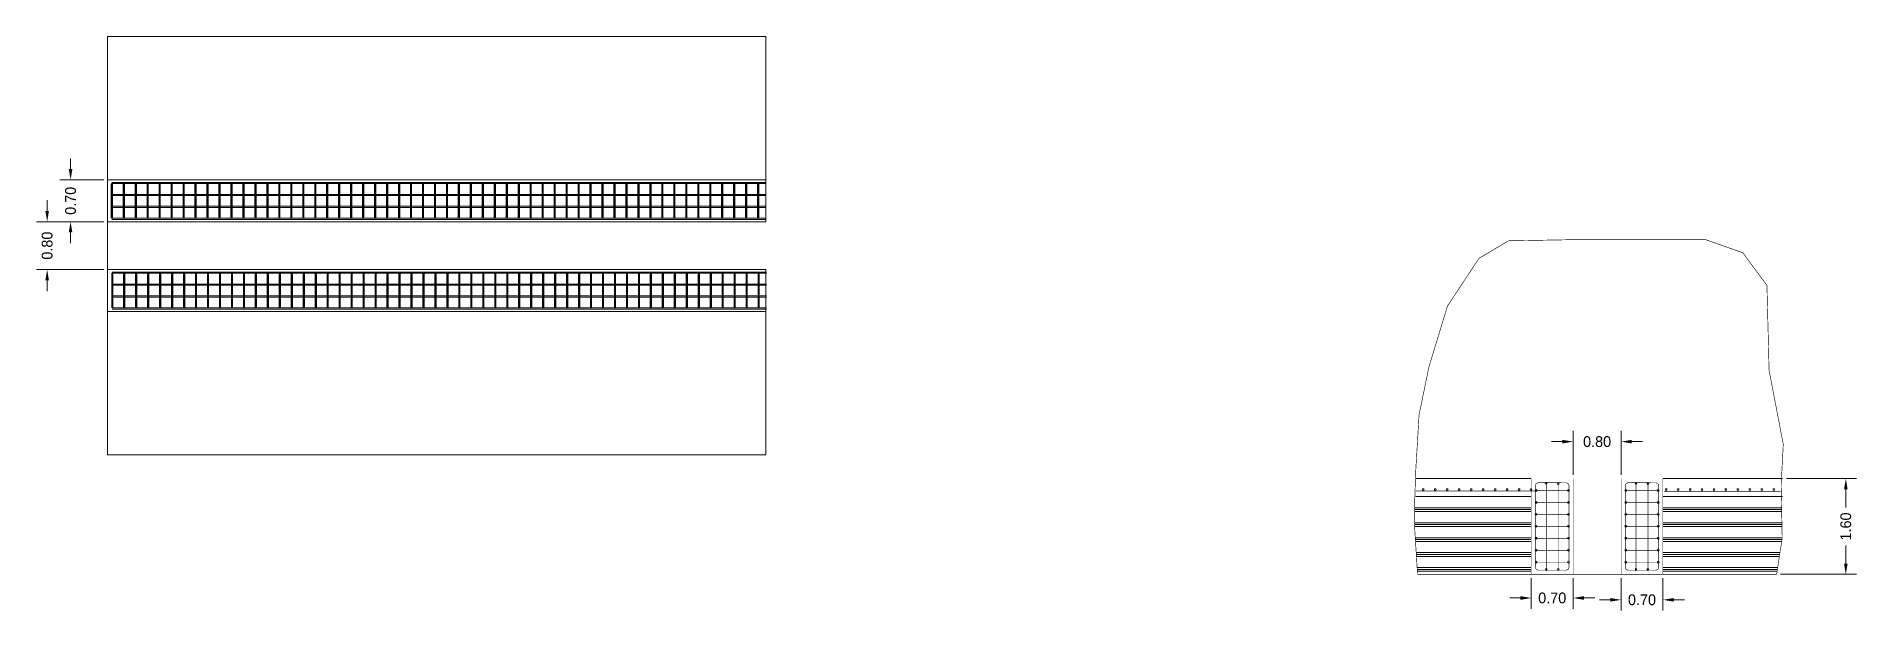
# Model space of a CAD drawing. Extents: x 10599 to 11843, y 9771 to 9967.
# Drawn here: x 11014.29 to 11044.7, y 9957.34 to 9966.95 of the extents above; entities that cross this region are included whole.
import ezdxf

# ---------------------------------------------------------------- set-up
doc = ezdxf.new("R2010")
doc.units = 0
doc.header["$MEASUREMENT"] = 0
doc.layers.add('taller', color=3, linetype='Continuous')
doc.dimstyles.get("Standard").update_dxf_attribs({"dimtxt": 0.18, "dimasz": 0.18, "dimexe": 0.18, "dimexo": 0.0625, "dimgap": 0.09, "dimtad": 0, "dimtih": 1, "dimtoh": 1, "dimdec": 4, "dimzin": 0, "dimdsep": 46, "dimtxsty": 'Standard', "dimcen": 0.09, "dimclrd": 254, "dimclre": 254, "dimadec": 0, "dimazin": 0, "dimtfac": 1, "dimtdec": 4, "dimtofl": 0, "dimtmove": 0, "dimatfit": 3, "dimfxl": 0, "dimtolj": 1, "dimtzin": 0, "dimarcsym": 0})

msp = doc.modelspace()

# ---------------------------------------------------------------- blocks, each defined once
blk = doc.blocks.new('*D20')
at = {"layer": 'taller', "color": 254, "linetype": 'Continuous', "lineweight": 0, "transparency": 16777216}
for p, q in [((11014.468, 9964.027), (11014.468, 9964.207)), ((11015.416, 9963.847), (11014.288, 9963.847)), ((11015.416, 9963.047), (11014.288, 9963.047)), ((11014.468, 9962.867), (11014.468, 9962.687))]:
    blk.add_line(p, q, dxfattribs=at)
for points in [[(11014.438, 9964.027), (11014.498, 9964.027), (11014.468, 9963.847)], [(11014.438, 9962.867), (11014.498, 9962.867), (11014.468, 9963.047)]]:
    blk.add_solid(points, dxfattribs=at)
at = {"layer": 'taller', "color": 0, "linetype": 'Continuous', "lineweight": 0, "transparency": 16777216, "insert": (11014.468, 9963.447), "char_height": 0.18, "attachment_point": 5, "rotation": 90}
blk.add_mtext('\\A1;0.80', dxfattribs=at)
blk = doc.blocks.new('*D23')
at = {"layer": 'taller', "color": 254, "linetype": 'Continuous', "lineweight": 0, "transparency": 16777216}
for p, q in [((11014.859, 9964.727), (11014.859, 9964.907)), ((11015.416, 9964.547), (11014.679, 9964.547)), ((11015.416, 9963.847), (11014.679, 9963.847)), ((11014.859, 9963.667), (11014.859, 9963.487))]:
    blk.add_line(p, q, dxfattribs=at)
for points in [[(11014.829, 9964.727), (11014.889, 9964.727), (11014.859, 9964.547)], [(11014.829, 9963.667), (11014.889, 9963.667), (11014.859, 9963.847)]]:
    blk.add_solid(points, dxfattribs=at)
at = {"layer": 'taller', "color": 0, "linetype": 'Continuous', "lineweight": 0, "transparency": 16777216, "insert": (11014.859, 9964.197), "char_height": 0.18, "attachment_point": 5, "rotation": 90}
blk.add_mtext('\\A1;0.70', dxfattribs=at)
blk = doc.blocks.new('*D25')
at = {"layer": 'taller', "color": 254, "linetype": 'Continuous', "lineweight": 0, "transparency": 16777216}
for p, q in [((11043.529, 9959.55), (11044.702, 9959.55)), ((11044.522, 9959.37), (11044.522, 9959.067)), ((11044.522, 9958.13), (11044.522, 9958.434)), ((11043.429, 9957.95), (11044.702, 9957.95))]:
    blk.add_line(p, q, dxfattribs=at)
for points in [[(11044.492, 9959.37), (11044.552, 9959.37), (11044.522, 9959.55)], [(11044.492, 9958.13), (11044.552, 9958.13), (11044.522, 9957.95)]]:
    blk.add_solid(points, dxfattribs=at)
at = {"layer": 'taller', "color": 0, "linetype": 'Continuous', "lineweight": 0, "transparency": 16777216, "insert": (11044.522, 9958.75), "char_height": 0.18, "attachment_point": 5, "rotation": 90}
blk.add_mtext('\\A1;1.60', dxfattribs=at)
blk = doc.blocks.new('*D26')
at = {"layer": 'taller', "color": 254, "linetype": 'Continuous', "lineweight": 0, "transparency": 16777216}
for p, q in [((11039.966, 9959.613), (11039.966, 9960.349)), ((11040.766, 9959.613), (11040.766, 9960.349)), ((11039.786, 9960.169), (11039.606, 9960.169)), ((11040.946, 9960.169), (11041.126, 9960.169))]:
    blk.add_line(p, q, dxfattribs=at)
for points in [[(11039.786, 9960.199), (11039.786, 9960.139), (11039.966, 9960.169)], [(11040.946, 9960.199), (11040.946, 9960.139), (11040.766, 9960.169)]]:
    blk.add_solid(points, dxfattribs=at)
at = {"layer": 'taller', "color": 0, "linetype": 'Continuous', "lineweight": 0, "transparency": 16777216, "insert": (11040.366, 9960.169), "char_height": 0.18, "attachment_point": 5}
blk.add_mtext('\\A1;0.80', dxfattribs=at)
blk = doc.blocks.new('*D27')
at = {"layer": 'taller', "color": 254, "linetype": 'Continuous', "lineweight": 0, "transparency": 16777216}
for p, q in [((11039.266, 9957.888), (11039.266, 9957.374)), ((11039.966, 9957.888), (11039.966, 9957.374)), ((11039.086, 9957.554), (11038.906, 9957.554)), ((11040.146, 9957.554), (11040.326, 9957.554))]:
    blk.add_line(p, q, dxfattribs=at)
for points in [[(11039.086, 9957.584), (11039.086, 9957.524), (11039.266, 9957.554)], [(11040.146, 9957.584), (11040.146, 9957.524), (11039.966, 9957.554)]]:
    blk.add_solid(points, dxfattribs=at)
at = {"layer": 'taller', "color": 0, "linetype": 'Continuous', "lineweight": 0, "transparency": 16777216, "insert": (11039.616, 9957.554), "char_height": 0.18, "attachment_point": 5}
blk.add_mtext('\\A1;0.70', dxfattribs=at)
blk = doc.blocks.new('*D28')
at = {"layer": 'taller', "color": 254, "linetype": 'Continuous', "lineweight": 0, "transparency": 16777216}
for p, q in [((11040.766, 9957.888), (11040.766, 9957.343)), ((11041.466, 9957.888), (11041.466, 9957.343)), ((11040.586, 9957.523), (11040.406, 9957.523)), ((11041.646, 9957.523), (11041.826, 9957.523))]:
    blk.add_line(p, q, dxfattribs=at)
for points in [[(11040.586, 9957.553), (11040.586, 9957.493), (11040.766, 9957.523)], [(11041.646, 9957.553), (11041.646, 9957.493), (11041.466, 9957.523)]]:
    blk.add_solid(points, dxfattribs=at)
at = {"layer": 'taller', "color": 0, "linetype": 'Continuous', "lineweight": 0, "transparency": 16777216, "insert": (11041.116, 9957.523), "char_height": 0.18, "attachment_point": 5}
blk.add_mtext('\\A1;0.70', dxfattribs=at)

# ---------------------------------------------------------------- dimensions: what is measured, and where the dimension line sits
at = {"layer": 'taller', "color": 7, "linetype": 'Continuous', "lineweight": 0}
for base, p1, p2, picture, middle in [((11014.859, 9964.547), (11015.478, 9963.847, -388.188), (11015.478, 9964.547, -388.188), '*D23', (11014.859, 9964.197)), ((11044.522, 9957.95), (11043.466, 9959.55), (11043.366, 9957.95), '*D25', (11044.522, 9958.75))]:
    dim = msp.add_linear_dim(base=base, p1=p1, p2=p2, angle=90, dimstyle='Standard', override={"dimtih": 0, "dimtoh": 0, "dimdec": 2, "dimdsep": 0, "dimaunit": 1, "dimadec": 3, "dimtdec": 2, "dimlwd": 0, "dimlwe": 0}, dxfattribs=at)
    dim.commit()
    dim.dimension.update_dxf_attribs({"geometry": picture, "text_midpoint": middle})
dim = msp.add_aligned_dim(p1=(11015.478, 9963.847, -802.788), p2=(11015.478, 9963.047, -802.788), distance=-1.01, dimstyle='Standard', override={"dimtih": 0, "dimtoh": 0, "dimdec": 2, "dimdsep": 0, "dimaunit": 1, "dimadec": 3, "dimtdec": 2, "dimlwd": 0, "dimlwe": 0}, dxfattribs=at)
dim.commit()
dim.dimension.update_dxf_attribs({"geometry": '*D20', "text_midpoint": (11014.468, 9963.447, -389.788)})
for base, p1, p2, picture, middle in [((11040.766, 9960.169), (11039.966, 9959.55), (11040.766, 9959.55), '*D26', (11040.366, 9960.169)), ((11039.966, 9957.554), (11039.266, 9957.95), (11039.966, 9957.95), '*D27', (11039.616, 9957.554)), ((11041.466, 9957.523), (11040.766, 9957.95), (11041.466, 9957.95), '*D28', (11041.116, 9957.523))]:
    dim = msp.add_linear_dim(base=base, p1=p1, p2=p2, dimstyle='Standard', override={"dimtih": 0, "dimtoh": 0, "dimdec": 2, "dimdsep": 0, "dimaunit": 1, "dimadec": 3, "dimtdec": 2, "dimlwd": 0, "dimlwe": 0}, dxfattribs=at)
    dim.commit()
    dim.dimension.update_dxf_attribs({"geometry": picture, "text_midpoint": middle})

# ---------------------------------------------------------------- hatches: boundary and pattern name
at = {"layer": 'taller', "linetype": 'Continuous', "lineweight": 0}
h = msp.add_hatch(dxfattribs=at)
h.set_pattern_fill('GRAVEL', color=5)
h.set_pattern_definition([(228.0127875, (-1.13153, 2.214746), (-8, -9), [0.134536, -13.31908805]), (184.96974073, (-1.22153, 2.114746), (12, 1), [0.230868, -22.85592476]), (132.5104471, (-1.45153, 2.094746), (10, -11), [0.162788, -16.116032596]), (267.273689, (-1.84153, 1.844746), (1, 20), [0.210238, -20.81355804]), (292.83365418, (-1.85153, 1.634746), (-5, 12), [0.206155, -20.40937313]), (357.273689, (-1.77153, 1.444746), (-20, 1), [0.210238, -20.81355804]), (37.69424047, (-1.56153, 1.434746), (-13, -10), [0.278029, -27.52484855]), (72.25532837, (-1.34153, 1.604746), (7, 22), [0.262488, -25.9863215]), (121.4295656, (-1.26153, 1.854746), (-8, 13), [0.21095, -20.88407311]), (175.2363583, (-1.37153, 2.034746), (11, -1), [0.240832, -11.80076258]), (222.3974378, (-1.61153, 2.054746), (-12, -11), [0.311448, -30.833375005]), (138.8140748, (-0.85153, 1.83475), (-7, 6), [0.106301, -10.52384481]), (171.4692344, (-0.93153, 1.904746), (13, -2), [0.202237, -20.021511416]), (225, (-1.1315, 1.93475), (-1e-16, -1), [0.141421, -1.27279256]), (203.1985905, (-1.20153, 2.05475), (5, 2), [0.076158, -7.539615106]), (291.8014095, (-1.27153, 2.02475), (-1, 3), [0.107703, -5.27746181]), (30.9637565, (-1.23153, 1.92475), (3, 2), [0.174929, -5.656022895]), (161.5650512, (-1.08153, 2.01475), (2, -1), [0.126491, -3.03578666]), (16.38954033, (-1.85153, 2.024746), (10, 3), [0.1772, -17.54284515]), (70.34617594, (-1.68153, 2.074746), (-4, -11), [0.148661, -14.71740775]), (293.1985905, (-1.08153, 2.21475), (-2, 5), [0.152315, -7.463458106]), (343.61045967, (-1.02153, 2.074746), (-10, 3), [0.1772, -17.54284515]), (339.4439548, (-1.85153, 1.40475), (-5, 2), [0.17088, -8.373123745]), (294.77514057, (-1.69153, 1.344746), (-5, 11), [0.143178, -14.17464306]), (66.8014095, (-1.07153, 1.21475), (2, 5), [0.152315, -7.463458106]), (17.35402464, (-1.01153, 1.354746), (-13, -4), [0.167631, -16.595423614]), (69.4439548, (-1.56153, 1.21475), (-2, -5), [0.08544, -8.458563745]), (101.3099325, (-1.13153, 1.21475), (-1, 4), [0.05099, -5.048029514]), (165.9637565, (-1.14153, 1.26475), (3, -1), [0.206155, -3.916950626]), (186.00900596, (-1.34153, 1.314746), (10, 1), [0.19105, -18.913923175]), (303.6900675, (-1.23153, 1.83475), (-1, 2), [0.144222, -3.461329275]), (353.1572266, (-1.15153, 1.714746), (17, -2), [0.251794, -24.927562624]), (60.9453959, (-0.90153, 1.68475), (-4, -7), [0.102956, -10.19267414]), (90, (-0.8515, 1.7747), (-1, 1), [0.06, -0.94]), (120.25643716, (-1.36153, 1.344746), (4, -7), [0.138924, -13.75351999]), (48.0127875, (-1.43153, 1.464746), (8, 9), [0.269072, -13.18455205]), (0, (-1.2515, 1.6647), (1, 1), [0.26, -0.74]), (325.30484647, (-0.99153, 1.664746), (10, -7), [0.158114, -15.6532743]), (254.0546041, (-0.86153, 1.57475), (-1, -4), [0.145602, -7.13450789]), (207.64597536, (-0.90153, 1.434746), (-19, -10), [0.237065, -23.46947418]), (175.42607874, (-1.11153, 1.324746), (-13, 1), [0.250799, -24.82907341])])
edge = h.paths.add_edge_path()
edge.add_arc((11037.462, 9959.367), 0.015, 0, 360)
h = msp.add_hatch(dxfattribs=at)
h.set_pattern_fill('GRAVEL', color=5)
h.set_pattern_definition([(228.0127875, (-0.93153, 2.214746), (-8, -9), [0.134536, -13.31908805]), (184.96974073, (-1.02153, 2.114746), (12, 1), [0.230868, -22.85592476]), (132.5104471, (-1.25153, 2.094746), (10, -11), [0.162788, -16.116032596]), (267.273689, (-1.64153, 1.844746), (1, 20), [0.210238, -20.81355804]), (292.83365418, (-1.65153, 1.634746), (-5, 12), [0.206155, -20.40937313]), (357.273689, (-1.57153, 1.444746), (-20, 1), [0.210238, -20.81355804]), (37.69424047, (-1.36153, 1.434746), (-13, -10), [0.278029, -27.52484855]), (72.25532837, (-1.14153, 1.604746), (7, 22), [0.262488, -25.9863215]), (121.4295656, (-1.06153, 1.854746), (-8, 13), [0.21095, -20.88407311]), (175.2363583, (-1.17153, 2.034746), (11, -1), [0.240832, -11.80076258]), (222.3974378, (-1.41153, 2.054746), (-12, -11), [0.311448, -30.833375005]), (138.8140748, (-0.65153, 1.83475), (-7, 6), [0.106301, -10.52384481]), (171.4692344, (-0.73153, 1.904746), (13, -2), [0.202237, -20.021511416]), (225, (-0.9315, 1.93475), (-1e-16, -1), [0.141421, -1.27279256]), (203.1985905, (-1.00153, 2.05475), (5, 2), [0.076158, -7.539615106]), (291.8014095, (-1.07153, 2.02475), (-1, 3), [0.107703, -5.27746181]), (30.9637565, (-1.03153, 1.92475), (3, 2), [0.174929, -5.656022895]), (161.5650512, (-0.88153, 2.01475), (2, -1), [0.126491, -3.03578666]), (16.38954033, (-1.65153, 2.024746), (10, 3), [0.1772, -17.54284515]), (70.34617594, (-1.48153, 2.074746), (-4, -11), [0.148661, -14.71740775]), (293.1985905, (-0.88153, 2.21475), (-2, 5), [0.152315, -7.463458106]), (343.61045967, (-0.82153, 2.074746), (-10, 3), [0.1772, -17.54284515]), (339.4439548, (-1.65153, 1.40475), (-5, 2), [0.17088, -8.373123745]), (294.77514057, (-1.49153, 1.344746), (-5, 11), [0.143178, -14.17464306]), (66.8014095, (-0.87153, 1.21475), (2, 5), [0.152315, -7.463458106]), (17.35402464, (-0.81153, 1.354746), (-13, -4), [0.167631, -16.595423614]), (69.4439548, (-1.36153, 1.21475), (-2, -5), [0.08544, -8.458563745]), (101.3099325, (-0.93153, 1.21475), (-1, 4), [0.05099, -5.048029514]), (165.9637565, (-0.94153, 1.26475), (3, -1), [0.206155, -3.916950626]), (186.00900596, (-1.14153, 1.314746), (10, 1), [0.19105, -18.913923175]), (303.6900675, (-1.03153, 1.83475), (-1, 2), [0.144222, -3.461329275]), (353.1572266, (-0.95153, 1.714746), (17, -2), [0.251794, -24.927562624]), (60.9453959, (-0.70153, 1.68475), (-4, -7), [0.102956, -10.19267414]), (90, (-0.6515, 1.7747), (-1, 1), [0.06, -0.94]), (120.25643716, (-1.16153, 1.344746), (4, -7), [0.138924, -13.75351999]), (48.0127875, (-1.23153, 1.464746), (8, 9), [0.269072, -13.18455205]), (0, (-1.0515, 1.6647), (1, 1), [0.26, -0.74]), (325.30484647, (-0.79153, 1.664746), (10, -7), [0.158114, -15.6532743]), (254.0546041, (-0.66153, 1.57475), (-1, -4), [0.145602, -7.13450789]), (207.64597536, (-0.70153, 1.434746), (-19, -10), [0.237065, -23.46947418]), (175.42607874, (-0.91153, 1.324746), (-13, 1), [0.250799, -24.82907341])])
edge = h.paths.add_edge_path()
edge.add_arc((11037.662, 9959.367), 0.015, 0, 360)
h = msp.add_hatch(dxfattribs=at)
h.set_pattern_fill('GRAVEL', color=5)
h.set_pattern_definition([(228.0127875, (-0.73153, 2.214746), (-8, -9), [0.134536, -13.31908805]), (184.96974073, (-0.82153, 2.114746), (12, 1), [0.230868, -22.85592476]), (132.5104471, (-1.05153, 2.094746), (10, -11), [0.162788, -16.116032596]), (267.273689, (-1.44153, 1.844746), (1, 20), [0.210238, -20.81355804]), (292.83365418, (-1.45153, 1.634746), (-5, 12), [0.206155, -20.40937313]), (357.273689, (-1.37153, 1.444746), (-20, 1), [0.210238, -20.81355804]), (37.69424047, (-1.16153, 1.434746), (-13, -10), [0.278029, -27.52484855]), (72.25532837, (-0.94153, 1.604746), (7, 22), [0.262488, -25.9863215]), (121.4295656, (-0.86153, 1.854746), (-8, 13), [0.21095, -20.88407311]), (175.2363583, (-0.97153, 2.034746), (11, -1), [0.240832, -11.80076258]), (222.3974378, (-1.21153, 2.054746), (-12, -11), [0.311448, -30.833375005]), (138.8140748, (-0.45153, 1.83475), (-7, 6), [0.106301, -10.52384481]), (171.4692344, (-0.53153, 1.904746), (13, -2), [0.202237, -20.021511416]), (225, (-0.7315, 1.93475), (-1e-16, -1), [0.141421, -1.27279256]), (203.1985905, (-0.80153, 2.05475), (5, 2), [0.076158, -7.539615106]), (291.8014095, (-0.87153, 2.02475), (-1, 3), [0.107703, -5.27746181]), (30.9637565, (-0.83153, 1.92475), (3, 2), [0.174929, -5.656022895]), (161.5650512, (-0.68153, 2.01475), (2, -1), [0.126491, -3.03578666]), (16.38954033, (-1.45153, 2.024746), (10, 3), [0.1772, -17.54284515]), (70.34617594, (-1.28153, 2.074746), (-4, -11), [0.148661, -14.71740775]), (293.1985905, (-0.68153, 2.21475), (-2, 5), [0.152315, -7.463458106]), (343.61045967, (-0.62153, 2.074746), (-10, 3), [0.1772, -17.54284515]), (339.4439548, (-1.45153, 1.40475), (-5, 2), [0.17088, -8.373123745]), (294.77514057, (-1.29153, 1.344746), (-5, 11), [0.143178, -14.17464306]), (66.8014095, (-0.67153, 1.21475), (2, 5), [0.152315, -7.463458106]), (17.35402464, (-0.61153, 1.354746), (-13, -4), [0.167631, -16.595423614]), (69.4439548, (-1.16153, 1.21475), (-2, -5), [0.08544, -8.458563745]), (101.3099325, (-0.73153, 1.21475), (-1, 4), [0.05099, -5.048029514]), (165.9637565, (-0.74153, 1.26475), (3, -1), [0.206155, -3.916950626]), (186.00900596, (-0.94153, 1.314746), (10, 1), [0.19105, -18.913923175]), (303.6900675, (-0.83153, 1.83475), (-1, 2), [0.144222, -3.461329275]), (353.1572266, (-0.75153, 1.714746), (17, -2), [0.251794, -24.927562624]), (60.9453959, (-0.50153, 1.68475), (-4, -7), [0.102956, -10.19267414]), (90, (-0.4515, 1.7747), (-1, 1), [0.06, -0.94]), (120.25643716, (-0.96153, 1.344746), (4, -7), [0.138924, -13.75351999]), (48.0127875, (-1.03153, 1.464746), (8, 9), [0.269072, -13.18455205]), (0, (-0.8515, 1.6647), (1, 1), [0.26, -0.74]), (325.30484647, (-0.59153, 1.664746), (10, -7), [0.158114, -15.6532743]), (254.0546041, (-0.46153, 1.57475), (-1, -4), [0.145602, -7.13450789]), (207.64597536, (-0.50153, 1.434746), (-19, -10), [0.237065, -23.46947418]), (175.42607874, (-0.71153, 1.324746), (-13, 1), [0.250799, -24.82907341])])
edge = h.paths.add_edge_path()
edge.add_arc((11037.862, 9959.367), 0.015, 0, 360)
h = msp.add_hatch(dxfattribs=at)
h.set_pattern_fill('GRAVEL', color=5)
h.set_pattern_definition([(228.0127875, (-0.53153, 2.214746), (-8, -9), [0.134536, -13.31908805]), (184.96974073, (-0.62153, 2.114746), (12, 1), [0.230868, -22.85592476]), (132.5104471, (-0.85153, 2.094746), (10, -11), [0.162788, -16.116032596]), (267.273689, (-1.24153, 1.844746), (1, 20), [0.210238, -20.81355804]), (292.83365418, (-1.25153, 1.634746), (-5, 12), [0.206155, -20.40937313]), (357.273689, (-1.17153, 1.444746), (-20, 1), [0.210238, -20.81355804]), (37.69424047, (-0.96153, 1.434746), (-13, -10), [0.278029, -27.52484855]), (72.25532837, (-0.74153, 1.604746), (7, 22), [0.262488, -25.9863215]), (121.4295656, (-0.66153, 1.854746), (-8, 13), [0.21095, -20.88407311]), (175.2363583, (-0.77153, 2.034746), (11, -1), [0.240832, -11.80076258]), (222.3974378, (-1.01153, 2.054746), (-12, -11), [0.311448, -30.833375005]), (138.8140748, (-0.25153, 1.83475), (-7, 6), [0.106301, -10.52384481]), (171.4692344, (-0.33153, 1.904746), (13, -2), [0.202237, -20.021511416]), (225, (-0.5315, 1.93475), (-1e-16, -1), [0.141421, -1.27279256]), (203.1985905, (-0.60153, 2.05475), (5, 2), [0.076158, -7.539615106]), (291.8014095, (-0.67153, 2.02475), (-1, 3), [0.107703, -5.27746181]), (30.9637565, (-0.63153, 1.92475), (3, 2), [0.174929, -5.656022895]), (161.5650512, (-0.48153, 2.01475), (2, -1), [0.126491, -3.03578666]), (16.38954033, (-1.25153, 2.024746), (10, 3), [0.1772, -17.54284515]), (70.34617594, (-1.08153, 2.074746), (-4, -11), [0.148661, -14.71740775]), (293.1985905, (-0.48153, 2.21475), (-2, 5), [0.152315, -7.463458106]), (343.61045967, (-0.42153, 2.074746), (-10, 3), [0.1772, -17.54284515]), (339.4439548, (-1.25153, 1.40475), (-5, 2), [0.17088, -8.373123745]), (294.77514057, (-1.09153, 1.344746), (-5, 11), [0.143178, -14.17464306]), (66.8014095, (-0.47153, 1.21475), (2, 5), [0.152315, -7.463458106]), (17.35402464, (-0.41153, 1.354746), (-13, -4), [0.167631, -16.595423614]), (69.4439548, (-0.96153, 1.21475), (-2, -5), [0.08544, -8.458563745]), (101.3099325, (-0.53153, 1.21475), (-1, 4), [0.05099, -5.048029514]), (165.9637565, (-0.54153, 1.26475), (3, -1), [0.206155, -3.916950626]), (186.00900596, (-0.74153, 1.314746), (10, 1), [0.19105, -18.913923175]), (303.6900675, (-0.63153, 1.83475), (-1, 2), [0.144222, -3.461329275]), (353.1572266, (-0.55153, 1.714746), (17, -2), [0.251794, -24.927562624]), (60.9453959, (-0.30153, 1.68475), (-4, -7), [0.102956, -10.19267414]), (90, (-0.2515, 1.7747), (-1, 1), [0.06, -0.94]), (120.25643716, (-0.76153, 1.344746), (4, -7), [0.138924, -13.75351999]), (48.0127875, (-0.83153, 1.464746), (8, 9), [0.269072, -13.18455205]), (0, (-0.6515, 1.6647), (1, 1), [0.26, -0.74]), (325.30484647, (-0.39153, 1.664746), (10, -7), [0.158114, -15.6532743]), (254.0546041, (-0.26153, 1.57475), (-1, -4), [0.145602, -7.13450789]), (207.64597536, (-0.30153, 1.434746), (-19, -10), [0.237065, -23.46947418]), (175.42607874, (-0.51153, 1.324746), (-13, 1), [0.250799, -24.82907341])])
edge = h.paths.add_edge_path()
edge.add_arc((11038.062, 9959.367), 0.015, 0, 360)
h = msp.add_hatch(dxfattribs=at)
h.set_pattern_fill('GRAVEL', color=5)
h.set_pattern_definition([(228.0127875, (-0.33153, 2.214746), (-8, -9), [0.134536, -13.31908805]), (184.96974073, (-0.42153, 2.114746), (12, 1), [0.230868, -22.85592476]), (132.5104471, (-0.65153, 2.094746), (10, -11), [0.162788, -16.116032596]), (267.273689, (-1.04153, 1.844746), (1, 20), [0.210238, -20.81355804]), (292.83365418, (-1.05153, 1.634746), (-5, 12), [0.206155, -20.40937313]), (357.273689, (-0.97153, 1.444746), (-20, 1), [0.210238, -20.81355804]), (37.69424047, (-0.76153, 1.434746), (-13, -10), [0.278029, -27.52484855]), (72.25532837, (-0.54153, 1.604746), (7, 22), [0.262488, -25.9863215]), (121.4295656, (-0.46153, 1.854746), (-8, 13), [0.21095, -20.88407311]), (175.2363583, (-0.57153, 2.034746), (11, -1), [0.240832, -11.80076258]), (222.3974378, (-0.81153, 2.054746), (-12, -11), [0.311448, -30.833375005]), (138.8140748, (-0.05153, 1.83475), (-7, 6), [0.106301, -10.52384481]), (171.4692344, (-0.13153, 1.904746), (13, -2), [0.202237, -20.021511416]), (225, (-0.3315, 1.93475), (-1e-16, -1), [0.141421, -1.27279256]), (203.1985905, (-0.40153, 2.05475), (5, 2), [0.076158, -7.539615106]), (291.8014095, (-0.47153, 2.02475), (-1, 3), [0.107703, -5.27746181]), (30.9637565, (-0.43153, 1.92475), (3, 2), [0.174929, -5.656022895]), (161.5650512, (-0.28153, 2.01475), (2, -1), [0.126491, -3.03578666]), (16.38954033, (-1.05153, 2.024746), (10, 3), [0.1772, -17.54284515]), (70.34617594, (-0.88153, 2.074746), (-4, -11), [0.148661, -14.71740775]), (293.1985905, (-0.28153, 2.21475), (-2, 5), [0.152315, -7.463458106]), (343.61045967, (-0.22153, 2.074746), (-10, 3), [0.1772, -17.54284515]), (339.4439548, (-1.05153, 1.40475), (-5, 2), [0.17088, -8.373123745]), (294.77514057, (-0.89153, 1.344746), (-5, 11), [0.143178, -14.17464306]), (66.8014095, (-0.27153, 1.21475), (2, 5), [0.152315, -7.463458106]), (17.35402464, (-0.21153, 1.354746), (-13, -4), [0.167631, -16.595423614]), (69.4439548, (-0.76153, 1.21475), (-2, -5), [0.08544, -8.458563745]), (101.3099325, (-0.33153, 1.21475), (-1, 4), [0.05099, -5.048029514]), (165.9637565, (-0.34153, 1.26475), (3, -1), [0.206155, -3.916950626]), (186.00900596, (-0.54153, 1.314746), (10, 1), [0.19105, -18.913923175]), (303.6900675, (-0.43153, 1.83475), (-1, 2), [0.144222, -3.461329275]), (353.1572266, (-0.35153, 1.714746), (17, -2), [0.251794, -24.927562624]), (60.9453959, (-0.10153, 1.68475), (-4, -7), [0.102956, -10.19267414]), (90, (-0.0515, 1.7747), (-1, 1), [0.06, -0.94]), (120.25643716, (-0.56153, 1.344746), (4, -7), [0.138924, -13.75351999]), (48.0127875, (-0.63153, 1.464746), (8, 9), [0.269072, -13.18455205]), (0, (-0.4515, 1.6647), (1, 1), [0.26, -0.74]), (325.30484647, (-0.19153, 1.664746), (10, -7), [0.158114, -15.6532743]), (254.0546041, (-0.06153, 1.57475), (-1, -4), [0.145602, -7.13450789]), (207.64597536, (-0.10153, 1.434746), (-19, -10), [0.237065, -23.46947418]), (175.42607874, (-0.31153, 1.324746), (-13, 1), [0.250799, -24.82907341])])
edge = h.paths.add_edge_path()
edge.add_arc((11038.262, 9959.367), 0.015, 0, 360)
h = msp.add_hatch(dxfattribs=at)
h.set_pattern_fill('GRAVEL', color=5)
h.set_pattern_definition([(228.0127875, (-0.13153, 2.214746), (-8, -9), [0.134536, -13.31908805]), (184.96974073, (-0.22153, 2.114746), (12, 1), [0.230868, -22.85592476]), (132.5104471, (-0.45153, 2.094746), (10, -11), [0.162788, -16.116032596]), (267.273689, (-0.84153, 1.844746), (1, 20), [0.210238, -20.81355804]), (292.83365418, (-0.85153, 1.634746), (-5, 12), [0.206155, -20.40937313]), (357.273689, (-0.77153, 1.444746), (-20, 1), [0.210238, -20.81355804]), (37.69424047, (-0.56153, 1.434746), (-13, -10), [0.278029, -27.52484855]), (72.25532837, (-0.34153, 1.604746), (7, 22), [0.262488, -25.9863215]), (121.4295656, (-0.26153, 1.854746), (-8, 13), [0.21095, -20.88407311]), (175.2363583, (-0.37153, 2.034746), (11, -1), [0.240832, -11.80076258]), (222.3974378, (-0.61153, 2.054746), (-12, -11), [0.311448, -30.833375005]), (138.8140748, (0.14847, 1.83475), (-7, 6), [0.106301, -10.52384481]), (171.4692344, (0.06847, 1.904746), (13, -2), [0.202237, -20.021511416]), (225, (-0.1315, 1.93475), (-1e-16, -1), [0.141421, -1.27279256]), (203.1985905, (-0.20153, 2.05475), (5, 2), [0.076158, -7.539615106]), (291.8014095, (-0.27153, 2.02475), (-1, 3), [0.107703, -5.27746181]), (30.9637565, (-0.23153, 1.92475), (3, 2), [0.174929, -5.656022895]), (161.5650512, (-0.08153, 2.01475), (2, -1), [0.126491, -3.03578666]), (16.38954033, (-0.85153, 2.024746), (10, 3), [0.1772, -17.54284515]), (70.34617594, (-0.68153, 2.074746), (-4, -11), [0.148661, -14.71740775]), (293.1985905, (-0.08153, 2.21475), (-2, 5), [0.152315, -7.463458106]), (343.61045967, (-0.02153, 2.074746), (-10, 3), [0.1772, -17.54284515]), (339.4439548, (-0.85153, 1.40475), (-5, 2), [0.17088, -8.373123745]), (294.77514057, (-0.69153, 1.344746), (-5, 11), [0.143178, -14.17464306]), (66.8014095, (-0.07153, 1.21475), (2, 5), [0.152315, -7.463458106]), (17.35402464, (-0.01153, 1.354746), (-13, -4), [0.167631, -16.595423614]), (69.4439548, (-0.56153, 1.21475), (-2, -5), [0.08544, -8.458563745]), (101.3099325, (-0.13153, 1.21475), (-1, 4), [0.05099, -5.048029514]), (165.9637565, (-0.14153, 1.26475), (3, -1), [0.206155, -3.916950626]), (186.00900596, (-0.34153, 1.314746), (10, 1), [0.19105, -18.913923175]), (303.6900675, (-0.23153, 1.83475), (-1, 2), [0.144222, -3.461329275]), (353.1572266, (-0.15153, 1.714746), (17, -2), [0.251794, -24.927562624]), (60.9453959, (0.09847, 1.68475), (-4, -7), [0.102956, -10.19267414]), (90, (0.1485, 1.7747), (-1, 1), [0.06, -0.94]), (120.25643716, (-0.36153, 1.344746), (4, -7), [0.138924, -13.75351999]), (48.0127875, (-0.43153, 1.464746), (8, 9), [0.269072, -13.18455205]), (0, (-0.2515, 1.6647), (1, 1), [0.26, -0.74]), (325.30484647, (0.00847, 1.664746), (10, -7), [0.158114, -15.6532743]), (254.0546041, (0.13847, 1.57475), (-1, -4), [0.145602, -7.13450789]), (207.64597536, (0.09847, 1.434746), (-19, -10), [0.237065, -23.46947418]), (175.42607874, (-0.11153, 1.324746), (-13, 1), [0.250799, -24.82907341])])
edge = h.paths.add_edge_path()
edge.add_arc((11038.462, 9959.367), 0.015, 0, 360)
h = msp.add_hatch(dxfattribs=at)
h.set_pattern_fill('GRAVEL', color=5)
h.set_pattern_definition([(228.0127875, (0.06847, 2.214746), (-8, -9), [0.134536, -13.31908805]), (184.96974073, (-0.02153, 2.114746), (12, 1), [0.230868, -22.85592476]), (132.5104471, (-0.25153, 2.094746), (10, -11), [0.162788, -16.116032596]), (267.273689, (-0.64153, 1.844746), (1, 20), [0.210238, -20.81355804]), (292.83365418, (-0.65153, 1.634746), (-5, 12), [0.206155, -20.40937313]), (357.273689, (-0.57153, 1.444746), (-20, 1), [0.210238, -20.81355804]), (37.69424047, (-0.36153, 1.434746), (-13, -10), [0.278029, -27.52484855]), (72.25532837, (-0.14153, 1.604746), (7, 22), [0.262488, -25.9863215]), (121.4295656, (-0.06153, 1.854746), (-8, 13), [0.21095, -20.88407311]), (175.2363583, (-0.17153, 2.034746), (11, -1), [0.240832, -11.80076258]), (222.3974378, (-0.41153, 2.054746), (-12, -11), [0.311448, -30.833375005]), (138.8140748, (0.34847, 1.83475), (-7, 6), [0.106301, -10.52384481]), (171.4692344, (0.26847, 1.904746), (13, -2), [0.202237, -20.021511416]), (225, (0.0685, 1.93475), (-1e-16, -1), [0.141421, -1.27279256]), (203.1985905, (-0.00153, 2.05475), (5, 2), [0.076158, -7.539615106]), (291.8014095, (-0.07153, 2.02475), (-1, 3), [0.107703, -5.27746181]), (30.9637565, (-0.03153, 1.92475), (3, 2), [0.174929, -5.656022895]), (161.5650512, (0.11847, 2.01475), (2, -1), [0.126491, -3.03578666]), (16.38954033, (-0.65153, 2.024746), (10, 3), [0.1772, -17.54284515]), (70.34617594, (-0.48153, 2.074746), (-4, -11), [0.148661, -14.71740775]), (293.1985905, (0.11847, 2.21475), (-2, 5), [0.152315, -7.463458106]), (343.61045967, (0.17847, 2.074746), (-10, 3), [0.1772, -17.54284515]), (339.4439548, (-0.65153, 1.40475), (-5, 2), [0.17088, -8.373123745]), (294.77514057, (-0.49153, 1.344746), (-5, 11), [0.143178, -14.17464306]), (66.8014095, (0.12847, 1.21475), (2, 5), [0.152315, -7.463458106]), (17.35402464, (0.18847, 1.354746), (-13, -4), [0.167631, -16.595423614]), (69.4439548, (-0.36153, 1.21475), (-2, -5), [0.08544, -8.458563745]), (101.3099325, (0.06847, 1.21475), (-1, 4), [0.05099, -5.048029514]), (165.9637565, (0.05847, 1.26475), (3, -1), [0.206155, -3.916950626]), (186.00900596, (-0.14153, 1.314746), (10, 1), [0.19105, -18.913923175]), (303.6900675, (-0.03153, 1.83475), (-1, 2), [0.144222, -3.461329275]), (353.1572266, (0.04847, 1.714746), (17, -2), [0.251794, -24.927562624]), (60.9453959, (0.29847, 1.68475), (-4, -7), [0.102956, -10.19267414]), (90, (0.3485, 1.7747), (-1, 1), [0.06, -0.94]), (120.25643716, (-0.16153, 1.344746), (4, -7), [0.138924, -13.75351999]), (48.0127875, (-0.23153, 1.464746), (8, 9), [0.269072, -13.18455205]), (0, (-0.0515, 1.6647), (1, 1), [0.26, -0.74]), (325.30484647, (0.20847, 1.664746), (10, -7), [0.158114, -15.6532743]), (254.0546041, (0.33847, 1.57475), (-1, -4), [0.145602, -7.13450789]), (207.64597536, (0.29847, 1.434746), (-19, -10), [0.237065, -23.46947418]), (175.42607874, (0.08847, 1.324746), (-13, 1), [0.250799, -24.82907341])])
edge = h.paths.add_edge_path()
edge.add_arc((11038.662, 9959.367), 0.015, 0, 360)
h = msp.add_hatch(dxfattribs=at)
h.set_pattern_fill('GRAVEL', color=5)
h.set_pattern_definition([(228.0127875, (0.26847, 2.214746), (-8, -9), [0.134536, -13.31908805]), (184.96974073, (0.17847, 2.114746), (12, 1), [0.230868, -22.85592476]), (132.5104471, (-0.05153, 2.094746), (10, -11), [0.162788, -16.116032596]), (267.273689, (-0.44153, 1.844746), (1, 20), [0.210238, -20.81355804]), (292.83365418, (-0.45153, 1.634746), (-5, 12), [0.206155, -20.40937313]), (357.273689, (-0.37153, 1.444746), (-20, 1), [0.210238, -20.81355804]), (37.69424047, (-0.16153, 1.434746), (-13, -10), [0.278029, -27.52484855]), (72.25532837, (0.05847, 1.604746), (7, 22), [0.262488, -25.9863215]), (121.4295656, (0.13847, 1.854746), (-8, 13), [0.21095, -20.88407311]), (175.2363583, (0.02847, 2.034746), (11, -1), [0.240832, -11.80076258]), (222.3974378, (-0.21153, 2.054746), (-12, -11), [0.311448, -30.833375005]), (138.8140748, (0.54847, 1.83475), (-7, 6), [0.106301, -10.52384481]), (171.4692344, (0.46847, 1.904746), (13, -2), [0.202237, -20.021511416]), (225, (0.2685, 1.93475), (-1e-16, -1), [0.141421, -1.27279256]), (203.1985905, (0.19847, 2.05475), (5, 2), [0.076158, -7.539615106]), (291.8014095, (0.12847, 2.02475), (-1, 3), [0.107703, -5.27746181]), (30.9637565, (0.16847, 1.92475), (3, 2), [0.174929, -5.656022895]), (161.5650512, (0.31847, 2.01475), (2, -1), [0.126491, -3.03578666]), (16.38954033, (-0.45153, 2.024746), (10, 3), [0.1772, -17.54284515]), (70.34617594, (-0.28153, 2.074746), (-4, -11), [0.148661, -14.71740775]), (293.1985905, (0.31847, 2.21475), (-2, 5), [0.152315, -7.463458106]), (343.61045967, (0.37847, 2.074746), (-10, 3), [0.1772, -17.54284515]), (339.4439548, (-0.45153, 1.40475), (-5, 2), [0.17088, -8.373123745]), (294.77514057, (-0.29153, 1.344746), (-5, 11), [0.143178, -14.17464306]), (66.8014095, (0.32847, 1.21475), (2, 5), [0.152315, -7.463458106]), (17.35402464, (0.38847, 1.354746), (-13, -4), [0.167631, -16.595423614]), (69.4439548, (-0.16153, 1.21475), (-2, -5), [0.08544, -8.458563745]), (101.3099325, (0.26847, 1.21475), (-1, 4), [0.05099, -5.048029514]), (165.9637565, (0.25847, 1.26475), (3, -1), [0.206155, -3.916950626]), (186.00900596, (0.05847, 1.314746), (10, 1), [0.19105, -18.913923175]), (303.6900675, (0.16847, 1.83475), (-1, 2), [0.144222, -3.461329275]), (353.1572266, (0.24847, 1.714746), (17, -2), [0.251794, -24.927562624]), (60.9453959, (0.49847, 1.68475), (-4, -7), [0.102956, -10.19267414]), (90, (0.5485, 1.7747), (-1, 1), [0.06, -0.94]), (120.25643716, (0.03847, 1.344746), (4, -7), [0.138924, -13.75351999]), (48.0127875, (-0.03153, 1.464746), (8, 9), [0.269072, -13.18455205]), (0, (0.1485, 1.6647), (1, 1), [0.26, -0.74]), (325.30484647, (0.40847, 1.664746), (10, -7), [0.158114, -15.6532743]), (254.0546041, (0.53847, 1.57475), (-1, -4), [0.145602, -7.13450789]), (207.64597536, (0.49847, 1.434746), (-19, -10), [0.237065, -23.46947418]), (175.42607874, (0.28847, 1.324746), (-13, 1), [0.250799, -24.82907341])])
edge = h.paths.add_edge_path()
edge.add_arc((11038.862, 9959.367), 0.015, 0, 360)
h = msp.add_hatch(dxfattribs=at)
h.set_pattern_fill('GRAVEL', color=5)
h.set_pattern_definition([(228.0127875, (0.46847, 2.214746), (-8, -9), [0.134536, -13.31908805]), (184.96974073, (0.37847, 2.114746), (12, 1), [0.230868, -22.85592476]), (132.5104471, (0.14847, 2.094746), (10, -11), [0.162788, -16.116032596]), (267.273689, (-0.24153, 1.844746), (1, 20), [0.210238, -20.81355804]), (292.83365418, (-0.25153, 1.634746), (-5, 12), [0.206155, -20.40937313]), (357.273689, (-0.17153, 1.444746), (-20, 1), [0.210238, -20.81355804]), (37.69424047, (0.03847, 1.434746), (-13, -10), [0.278029, -27.52484855]), (72.25532837, (0.25847, 1.604746), (7, 22), [0.262488, -25.9863215]), (121.4295656, (0.33847, 1.854746), (-8, 13), [0.21095, -20.88407311]), (175.2363583, (0.22847, 2.034746), (11, -1), [0.240832, -11.80076258]), (222.3974378, (-0.01153, 2.054746), (-12, -11), [0.311448, -30.833375005]), (138.8140748, (0.74847, 1.83475), (-7, 6), [0.106301, -10.52384481]), (171.4692344, (0.66847, 1.904746), (13, -2), [0.202237, -20.021511416]), (225, (0.4685, 1.93475), (-1e-16, -1), [0.141421, -1.27279256]), (203.1985905, (0.39847, 2.05475), (5, 2), [0.076158, -7.539615106]), (291.8014095, (0.32847, 2.02475), (-1, 3), [0.107703, -5.27746181]), (30.9637565, (0.36847, 1.92475), (3, 2), [0.174929, -5.656022895]), (161.5650512, (0.51847, 2.01475), (2, -1), [0.126491, -3.03578666]), (16.38954033, (-0.25153, 2.024746), (10, 3), [0.1772, -17.54284515]), (70.34617594, (-0.08153, 2.074746), (-4, -11), [0.148661, -14.71740775]), (293.1985905, (0.51847, 2.21475), (-2, 5), [0.152315, -7.463458106]), (343.61045967, (0.57847, 2.074746), (-10, 3), [0.1772, -17.54284515]), (339.4439548, (-0.25153, 1.40475), (-5, 2), [0.17088, -8.373123745]), (294.77514057, (-0.09153, 1.344746), (-5, 11), [0.143178, -14.17464306]), (66.8014095, (0.52847, 1.21475), (2, 5), [0.152315, -7.463458106]), (17.35402464, (0.58847, 1.354746), (-13, -4), [0.167631, -16.595423614]), (69.4439548, (0.03847, 1.21475), (-2, -5), [0.08544, -8.458563745]), (101.3099325, (0.46847, 1.21475), (-1, 4), [0.05099, -5.048029514]), (165.9637565, (0.45847, 1.26475), (3, -1), [0.206155, -3.916950626]), (186.00900596, (0.25847, 1.314746), (10, 1), [0.19105, -18.913923175]), (303.6900675, (0.36847, 1.83475), (-1, 2), [0.144222, -3.461329275]), (353.1572266, (0.44847, 1.714746), (17, -2), [0.251794, -24.927562624]), (60.9453959, (0.69847, 1.68475), (-4, -7), [0.102956, -10.19267414]), (90, (0.7485, 1.7747), (-1, 1), [0.06, -0.94]), (120.25643716, (0.23847, 1.344746), (4, -7), [0.138924, -13.75351999]), (48.0127875, (0.16847, 1.464746), (8, 9), [0.269072, -13.18455205]), (0, (0.3485, 1.6647), (1, 1), [0.26, -0.74]), (325.30484647, (0.60847, 1.664746), (10, -7), [0.158114, -15.6532743]), (254.0546041, (0.73847, 1.57475), (-1, -4), [0.145602, -7.13450789]), (207.64597536, (0.69847, 1.434746), (-19, -10), [0.237065, -23.46947418]), (175.42607874, (0.48847, 1.324746), (-13, 1), [0.250799, -24.82907341])])
edge = h.paths.add_edge_path()
edge.add_arc((11039.062, 9959.367), 0.015, 0, 360)
h = msp.add_hatch(dxfattribs=at)
h.set_pattern_fill('GRAVEL', color=5)
h.set_pattern_definition([(228.0127875, (0.66847, 2.214746), (-8, -9), [0.134536, -13.31908805]), (184.96974073, (0.57847, 2.114746), (12, 1), [0.230868, -22.85592476]), (132.5104471, (0.34847, 2.094746), (10, -11), [0.162788, -16.116032596]), (267.273689, (-0.04153, 1.844746), (1, 20), [0.210238, -20.81355804]), (292.83365418, (-0.05153, 1.634746), (-5, 12), [0.206155, -20.40937313]), (357.273689, (0.02847, 1.444746), (-20, 1), [0.210238, -20.81355804]), (37.69424047, (0.23847, 1.434746), (-13, -10), [0.278029, -27.52484855]), (72.25532837, (0.45847, 1.604746), (7, 22), [0.262488, -25.9863215]), (121.4295656, (0.53847, 1.854746), (-8, 13), [0.21095, -20.88407311]), (175.2363583, (0.42847, 2.034746), (11, -1), [0.240832, -11.80076258]), (222.3974378, (0.18847, 2.054746), (-12, -11), [0.311448, -30.833375005]), (138.8140748, (0.94847, 1.83475), (-7, 6), [0.106301, -10.52384481]), (171.4692344, (0.86847, 1.904746), (13, -2), [0.202237, -20.021511416]), (225, (0.6685, 1.93475), (-1e-16, -1), [0.141421, -1.27279256]), (203.1985905, (0.59847, 2.05475), (5, 2), [0.076158, -7.539615106]), (291.8014095, (0.52847, 2.02475), (-1, 3), [0.107703, -5.27746181]), (30.9637565, (0.56847, 1.92475), (3, 2), [0.174929, -5.656022895]), (161.5650512, (0.71847, 2.01475), (2, -1), [0.126491, -3.03578666]), (16.38954033, (-0.05153, 2.024746), (10, 3), [0.1772, -17.54284515]), (70.34617594, (0.11847, 2.074746), (-4, -11), [0.148661, -14.71740775]), (293.1985905, (0.71847, 2.21475), (-2, 5), [0.152315, -7.463458106]), (343.61045967, (0.77847, 2.074746), (-10, 3), [0.1772, -17.54284515]), (339.4439548, (-0.05153, 1.40475), (-5, 2), [0.17088, -8.373123745]), (294.77514057, (0.10847, 1.344746), (-5, 11), [0.143178, -14.17464306]), (66.8014095, (0.72847, 1.21475), (2, 5), [0.152315, -7.463458106]), (17.35402464, (0.78847, 1.354746), (-13, -4), [0.167631, -16.595423614]), (69.4439548, (0.23847, 1.21475), (-2, -5), [0.08544, -8.458563745]), (101.3099325, (0.66847, 1.21475), (-1, 4), [0.05099, -5.048029514]), (165.9637565, (0.65847, 1.26475), (3, -1), [0.206155, -3.916950626]), (186.00900596, (0.45847, 1.314746), (10, 1), [0.19105, -18.913923175]), (303.6900675, (0.56847, 1.83475), (-1, 2), [0.144222, -3.461329275]), (353.1572266, (0.64847, 1.714746), (17, -2), [0.251794, -24.927562624]), (60.9453959, (0.89847, 1.68475), (-4, -7), [0.102956, -10.19267414]), (90, (0.9485, 1.7747), (-1, 1), [0.06, -0.94]), (120.25643716, (0.43847, 1.344746), (4, -7), [0.138924, -13.75351999]), (48.0127875, (0.36847, 1.464746), (8, 9), [0.269072, -13.18455205]), (0, (0.5485, 1.6647), (1, 1), [0.26, -0.74]), (325.30484647, (0.80847, 1.664746), (10, -7), [0.158114, -15.6532743]), (254.0546041, (0.93847, 1.57475), (-1, -4), [0.145602, -7.13450789]), (207.64597536, (0.89847, 1.434746), (-19, -10), [0.237065, -23.46947418]), (175.42607874, (0.68847, 1.324746), (-13, 1), [0.250799, -24.82907341])])
edge = h.paths.add_edge_path()
edge.add_arc((11039.262, 9959.367), 0.015, 0, 360)
h = msp.add_hatch(dxfattribs=at)
h.set_pattern_fill('GRAVEL', color=5)
h.set_pattern_definition([(228.0127875, (0.752365, 2.2), (-8, -9), [0.134536, -13.31908805]), (184.96974073, (0.662365, 2.1), (12, 1), [0.230868, -22.85592476]), (132.5104471, (0.432365, 2.08), (10, -11), [0.162788, -16.116032596]), (267.273689, (0.042365, 1.83), (1, 20), [0.210238, -20.81355804]), (292.83365418, (0.032365, 1.62), (-5, 12), [0.206155, -20.40937313]), (357.273689, (0.112365, 1.43), (-20, 1), [0.210238, -20.81355804]), (37.69424047, (0.322365, 1.42), (-13, -10), [0.278029, -27.52484855]), (72.25532837, (0.542365, 1.59), (7, 22), [0.262488, -25.9863215]), (121.4295656, (0.622365, 1.84), (-8, 13), [0.21095, -20.88407311]), (175.2363583, (0.512365, 2.02), (11, -1), [0.240832, -11.80076258]), (222.3974378, (0.272365, 2.04), (-12, -11), [0.311448, -30.833375005]), (138.8140748, (1.032365, 1.82), (-7, 6), [0.106301, -10.52384481]), (171.4692344, (0.952365, 1.89), (13, -2), [0.202237, -20.021511416]), (225, (0.7524, 1.92), (-1e-16, -1), [0.141421, -1.27279256]), (203.1985905, (0.68237, 2.04), (5, 2), [0.076158, -7.539615106]), (291.8014095, (0.61237, 2.01), (-1, 3), [0.107703, -5.27746181]), (30.9637565, (0.65237, 1.91), (3, 2), [0.174929, -5.656022895]), (161.5650512, (0.80237, 2), (2, -1), [0.126491, -3.03578666]), (16.38954033, (0.032365, 2.01), (10, 3), [0.1772, -17.54284515]), (70.34617594, (0.202365, 2.06), (-4, -11), [0.148661, -14.71740775]), (293.1985905, (0.80237, 2.2), (-2, 5), [0.152315, -7.463458106]), (343.61045967, (0.862365, 2.06), (-10, 3), [0.1772, -17.54284515]), (339.4439548, (0.03237, 1.39), (-5, 2), [0.17088, -8.373123745]), (294.77514057, (0.192365, 1.33), (-5, 11), [0.143178, -14.17464306]), (66.8014095, (0.81237, 1.2), (2, 5), [0.152315, -7.463458106]), (17.35402464, (0.872365, 1.34), (-13, -4), [0.167631, -16.595423614]), (69.4439548, (0.32237, 1.2), (-2, -5), [0.08544, -8.458563745]), (101.3099325, (0.75237, 1.2), (-1, 4), [0.05099, -5.048029514]), (165.9637565, (0.74237, 1.25), (3, -1), [0.206155, -3.916950626]), (186.00900596, (0.542365, 1.3), (10, 1), [0.19105, -18.913923175]), (303.6900675, (0.65237, 1.82), (-1, 2), [0.144222, -3.461329275]), (353.1572266, (0.732365, 1.7), (17, -2), [0.251794, -24.927562624]), (60.9453959, (0.98237, 1.67), (-4, -7), [0.102956, -10.19267414]), (90, (1.0324, 1.76), (-1, 1), [0.06, -0.94]), (120.25643716, (0.522365, 1.33), (4, -7), [0.138924, -13.75351999]), (48.0127875, (0.452365, 1.45), (8, 9), [0.269072, -13.18455205]), (0, (0.6324, 1.65), (1, 1), [0.26, -0.74]), (325.30484647, (0.892365, 1.65), (10, -7), [0.158114, -15.6532743]), (254.0546041, (1.02237, 1.56), (-1, -4), [0.145602, -7.13450789]), (207.64597536, (0.982365, 1.42), (-19, -10), [0.237065, -23.46947418]), (175.42607874, (0.772365, 1.31), (-13, 1), [0.250799, -24.82907341])])
edge = h.paths.add_edge_path()
edge.add_arc((11039.346, 9959.353), 0.015, 0, 360)
h = msp.add_hatch(dxfattribs=at)
h.set_pattern_fill('GRAVEL', color=5)
h.set_pattern_definition([(228.0127875, (0.922365, 2.32021), (-8, -9), [0.134536, -13.31908805]), (184.96974073, (0.832365, 2.220213), (12, 1), [0.230868, -22.85592476]), (132.5104471, (0.602365, 2.200213), (10, -11), [0.162788, -16.116032596]), (267.273689, (0.212365, 1.950213), (1, 20), [0.210238, -20.81355804]), (292.83365418, (0.202365, 1.740213), (-5, 12), [0.206155, -20.40937313]), (357.273689, (0.282365, 1.550213), (-20, 1), [0.210238, -20.81355804]), (37.69424047, (0.492365, 1.540213), (-13, -10), [0.278029, -27.52484855]), (72.25532837, (0.712365, 1.710213), (7, 22), [0.262488, -25.9863215]), (121.4295656, (0.792365, 1.960213), (-8, 13), [0.21095, -20.88407311]), (175.2363583, (0.682365, 2.14021), (11, -1), [0.240832, -11.80076258]), (222.3974378, (0.442365, 2.160213), (-12, -11), [0.311448, -30.833375005]), (138.8140748, (1.202365, 1.94021), (-7, 6), [0.106301, -10.52384481]), (171.4692344, (1.122365, 2.010213), (13, -2), [0.202237, -20.021511416]), (225, (0.9224, 2.0402), (-1e-16, -1), [0.141421, -1.27279256]), (203.1985905, (0.85237, 2.16021), (5, 2), [0.076158, -7.539615106]), (291.8014095, (0.78237, 2.13021), (-1, 3), [0.107703, -5.27746181]), (30.9637565, (0.82237, 2.03021), (3, 2), [0.174929, -5.656022895]), (161.5650512, (0.97237, 2.1202), (2, -1), [0.126491, -3.03578666]), (16.38954033, (0.202365, 2.130213), (10, 3), [0.1772, -17.54284515]), (70.34617594, (0.372365, 2.180213), (-4, -11), [0.148661, -14.71740775]), (293.1985905, (0.97237, 2.32021), (-2, 5), [0.152315, -7.463458106]), (343.61045967, (1.032365, 2.180213), (-10, 3), [0.1772, -17.54284515]), (339.4439548, (0.20237, 1.51021), (-5, 2), [0.17088, -8.373123745]), (294.77514057, (0.362365, 1.45021), (-5, 11), [0.143178, -14.17464306]), (66.8014095, (0.98237, 1.32021), (2, 5), [0.152315, -7.463458106]), (17.35402464, (1.042365, 1.460213), (-13, -4), [0.167631, -16.595423614]), (69.4439548, (0.49237, 1.32021), (-2, -5), [0.08544, -8.458563745]), (101.3099325, (0.92237, 1.32021), (-1, 4), [0.05099, -5.048029514]), (165.9637565, (0.91237, 1.37021), (3, -1), [0.206155, -3.916950626]), (186.00900596, (0.712365, 1.420213), (10, 1), [0.19105, -18.913923175]), (303.6900675, (0.82237, 1.9402), (-1, 2), [0.144222, -3.461329275]), (353.1572266, (0.902365, 1.820213), (17, -2), [0.251794, -24.927562624]), (60.9453959, (1.15237, 1.79021), (-4, -7), [0.102956, -10.19267414]), (90, (1.2024, 1.8802), (-1, 1), [0.06, -0.94]), (120.25643716, (0.692365, 1.45021), (4, -7), [0.138924, -13.75351999]), (48.0127875, (0.622365, 1.57021), (8, 9), [0.269072, -13.18455205]), (0, (0.8024, 1.7702), (1, 1), [0.26, -0.74]), (325.30484647, (1.062365, 1.770213), (10, -7), [0.158114, -15.6532743]), (254.0546041, (1.19237, 1.68021), (-1, -4), [0.145602, -7.13450789]), (207.64597536, (1.152365, 1.540213), (-19, -10), [0.237065, -23.46947418]), (175.42607874, (0.942365, 1.430213), (-13, 1), [0.250799, -24.82907341])])
edge = h.paths.add_edge_path()
edge.add_arc((11039.516, 9959.473), 0.015, 0, 360)
h = msp.add_hatch(dxfattribs=at)
h.set_pattern_fill('GRAVEL', color=5)
h.set_pattern_definition([(228.0127875, (1.122365, 2.31871), (-8, -9), [0.134536, -13.31908805]), (184.96974073, (1.032365, 2.218707), (12, 1), [0.230868, -22.85592476]), (132.5104471, (0.802365, 2.198707), (10, -11), [0.162788, -16.116032596]), (267.273689, (0.412365, 1.948707), (1, 20), [0.210238, -20.81355804]), (292.83365418, (0.402365, 1.738707), (-5, 12), [0.206155, -20.40937313]), (357.273689, (0.482365, 1.548707), (-20, 1), [0.210238, -20.81355804]), (37.69424047, (0.692365, 1.538707), (-13, -10), [0.278029, -27.52484855]), (72.25532837, (0.912365, 1.708707), (7, 22), [0.262488, -25.9863215]), (121.4295656, (0.992365, 1.958707), (-8, 13), [0.21095, -20.88407311]), (175.2363583, (0.882365, 2.13871), (11, -1), [0.240832, -11.80076258]), (222.3974378, (0.642365, 2.158707), (-12, -11), [0.311448, -30.833375005]), (138.8140748, (1.402365, 1.93871), (-7, 6), [0.106301, -10.52384481]), (171.4692344, (1.322365, 2.008707), (13, -2), [0.202237, -20.021511416]), (225, (1.1224, 2.0387), (-1e-16, -1), [0.141421, -1.27279256]), (203.1985905, (1.05237, 2.15871), (5, 2), [0.076158, -7.539615106]), (291.8014095, (0.98237, 2.1287), (-1, 3), [0.107703, -5.27746181]), (30.9637565, (1.02237, 2.0287), (3, 2), [0.174929, -5.656022895]), (161.5650512, (1.17237, 2.1187), (2, -1), [0.126491, -3.03578666]), (16.38954033, (0.402365, 2.128707), (10, 3), [0.1772, -17.54284515]), (70.34617594, (0.572365, 2.17871), (-4, -11), [0.148661, -14.71740775]), (293.1985905, (1.17237, 2.31871), (-2, 5), [0.152315, -7.463458106]), (343.61045967, (1.232365, 2.178707), (-10, 3), [0.1772, -17.54284515]), (339.4439548, (0.40237, 1.50871), (-5, 2), [0.17088, -8.373123745]), (294.77514057, (0.562365, 1.44871), (-5, 11), [0.143178, -14.17464306]), (66.8014095, (1.18237, 1.31871), (2, 5), [0.152315, -7.463458106]), (17.35402464, (1.242365, 1.458707), (-13, -4), [0.167631, -16.595423614]), (69.4439548, (0.69237, 1.31871), (-2, -5), [0.08544, -8.458563745]), (101.3099325, (1.12237, 1.3187), (-1, 4), [0.05099, -5.048029514]), (165.9637565, (1.11237, 1.3687), (3, -1), [0.206155, -3.916950626]), (186.00900596, (0.912365, 1.418707), (10, 1), [0.19105, -18.913923175]), (303.6900675, (1.02237, 1.9387), (-1, 2), [0.144222, -3.461329275]), (353.1572266, (1.102365, 1.818707), (17, -2), [0.251794, -24.927562624]), (60.9453959, (1.35237, 1.78871), (-4, -7), [0.102956, -10.19267414]), (90, (1.4024, 1.8787), (-1, 1), [0.06, -0.94]), (120.25643716, (0.892365, 1.44871), (4, -7), [0.138924, -13.75351999]), (48.0127875, (0.822365, 1.56871), (8, 9), [0.269072, -13.18455205]), (0, (1.0024, 1.7687), (1, 1), [0.26, -0.74]), (325.30484647, (1.262365, 1.768707), (10, -7), [0.158114, -15.6532743]), (254.0546041, (1.39237, 1.6787), (-1, -4), [0.145602, -7.13450789]), (207.64597536, (1.352365, 1.538707), (-19, -10), [0.237065, -23.46947418]), (175.42607874, (1.142365, 1.428707), (-13, 1), [0.250799, -24.82907341])])
edge = h.paths.add_edge_path()
edge.add_arc((11039.716, 9959.471), 0.015, 0, 360)
h = msp.add_hatch(dxfattribs=at)
h.set_pattern_fill('GRAVEL', color=5)
h.set_pattern_definition([(228.0127875, (1.292365, 2.2), (-8, -9), [0.134536, -13.31908805]), (184.96974073, (1.202365, 2.1), (12, 1), [0.230868, -22.85592476]), (132.5104471, (0.972365, 2.08), (10, -11), [0.162788, -16.116032596]), (267.273689, (0.582365, 1.83), (1, 20), [0.210238, -20.81355804]), (292.83365418, (0.572365, 1.62), (-5, 12), [0.206155, -20.40937313]), (357.273689, (0.652365, 1.43), (-20, 1), [0.210238, -20.81355804]), (37.69424047, (0.862365, 1.42), (-13, -10), [0.278029, -27.52484855]), (72.25532837, (1.082365, 1.59), (7, 22), [0.262488, -25.9863215]), (121.4295656, (1.162365, 1.84), (-8, 13), [0.21095, -20.88407311]), (175.2363583, (1.052365, 2.02), (11, -1), [0.240832, -11.80076258]), (222.3974378, (0.812365, 2.04), (-12, -11), [0.311448, -30.833375005]), (138.8140748, (1.572365, 1.82), (-7, 6), [0.106301, -10.52384481]), (171.4692344, (1.492365, 1.89), (13, -2), [0.202237, -20.021511416]), (225, (1.2924, 1.92), (-1e-16, -1), [0.141421, -1.27279256]), (203.1985905, (1.22237, 2.04), (5, 2), [0.076158, -7.539615106]), (291.8014095, (1.15237, 2.01), (-1, 3), [0.107703, -5.27746181]), (30.9637565, (1.19237, 1.91), (3, 2), [0.174929, -5.656022895]), (161.5650512, (1.34237, 2), (2, -1), [0.126491, -3.03578666]), (16.38954033, (0.572365, 2.01), (10, 3), [0.1772, -17.54284515]), (70.34617594, (0.742365, 2.06), (-4, -11), [0.148661, -14.71740775]), (293.1985905, (1.34237, 2.2), (-2, 5), [0.152315, -7.463458106]), (343.61045967, (1.402365, 2.06), (-10, 3), [0.1772, -17.54284515]), (339.4439548, (0.57237, 1.39), (-5, 2), [0.17088, -8.373123745]), (294.77514057, (0.732365, 1.33), (-5, 11), [0.143178, -14.17464306]), (66.8014095, (1.35237, 1.2), (2, 5), [0.152315, -7.463458106]), (17.35402464, (1.412365, 1.34), (-13, -4), [0.167631, -16.595423614]), (69.4439548, (0.86237, 1.2), (-2, -5), [0.08544, -8.458563745]), (101.3099325, (1.29237, 1.2), (-1, 4), [0.05099, -5.048029514]), (165.9637565, (1.28237, 1.25), (3, -1), [0.206155, -3.916950626]), (186.00900596, (1.082365, 1.3), (10, 1), [0.19105, -18.913923175]), (303.6900675, (1.19237, 1.82), (-1, 2), [0.144222, -3.461329275]), (353.1572266, (1.272365, 1.7), (17, -2), [0.251794, -24.927562624]), (60.9453959, (1.52237, 1.67), (-4, -7), [0.102956, -10.19267414]), (90, (1.5724, 1.76), (-1, 1), [0.06, -0.94]), (120.25643716, (1.062365, 1.33), (4, -7), [0.138924, -13.75351999]), (48.0127875, (0.992365, 1.45), (8, 9), [0.269072, -13.18455205]), (0, (1.1724, 1.65), (1, 1), [0.26, -0.74]), (325.30484647, (1.432365, 1.65), (10, -7), [0.158114, -15.6532743]), (254.0546041, (1.56237, 1.56), (-1, -4), [0.145602, -7.13450789]), (207.64597536, (1.522365, 1.42), (-19, -10), [0.237065, -23.46947418]), (175.42607874, (1.312365, 1.31), (-13, 1), [0.250799, -24.82907341])])
edge = h.paths.add_edge_path()
edge.add_arc((11039.886, 9959.353), 0.015, 0, 360)
h = msp.add_hatch(dxfattribs=at)
h.set_pattern_fill('GRAVEL', color=5)
h.set_pattern_definition([(228.0127875, (2.252365, 2.2), (-8, -9), [0.134536, -13.31908805]), (184.96974073, (2.162365, 2.1), (12, 1), [0.230868, -22.85592476]), (132.5104471, (1.932365, 2.08), (10, -11), [0.162788, -16.116032596]), (267.273689, (1.542365, 1.83), (1, 20), [0.210238, -20.81355804]), (292.83365418, (1.532365, 1.62), (-5, 12), [0.206155, -20.40937313]), (357.273689, (1.612365, 1.43), (-20, 1), [0.210238, -20.81355804]), (37.69424047, (1.822365, 1.42), (-13, -10), [0.278029, -27.52484855]), (72.25532837, (2.042365, 1.59), (7, 22), [0.262488, -25.9863215]), (121.4295656, (2.122365, 1.84), (-8, 13), [0.21095, -20.88407311]), (175.2363583, (2.012365, 2.02), (11, -1), [0.240832, -11.80076258]), (222.3974378, (1.772365, 2.04), (-12, -11), [0.311448, -30.833375005]), (138.8140748, (2.532365, 1.82), (-7, 6), [0.106301, -10.52384481]), (171.4692344, (2.452365, 1.89), (13, -2), [0.202237, -20.021511416]), (225, (2.2524, 1.92), (-1e-16, -1), [0.141421, -1.27279256]), (203.1985905, (2.18237, 2.04), (5, 2), [0.076158, -7.539615106]), (291.8014095, (2.11237, 2.01), (-1, 3), [0.107703, -5.27746181]), (30.9637565, (2.15237, 1.91), (3, 2), [0.174929, -5.656022895]), (161.5650512, (2.30237, 2), (2, -1), [0.126491, -3.03578666]), (16.38954033, (1.532365, 2.01), (10, 3), [0.1772, -17.54284515]), (70.34617594, (1.702365, 2.06), (-4, -11), [0.148661, -14.71740775]), (293.1985905, (2.30237, 2.2), (-2, 5), [0.152315, -7.463458106]), (343.61045967, (2.362365, 2.06), (-10, 3), [0.1772, -17.54284515]), (339.4439548, (1.53237, 1.39), (-5, 2), [0.17088, -8.373123745]), (294.77514057, (1.692365, 1.33), (-5, 11), [0.143178, -14.17464306]), (66.8014095, (2.31237, 1.2), (2, 5), [0.152315, -7.463458106]), (17.35402464, (2.372365, 1.34), (-13, -4), [0.167631, -16.595423614]), (69.4439548, (1.82237, 1.2), (-2, -5), [0.08544, -8.458563745]), (101.3099325, (2.25237, 1.2), (-1, 4), [0.05099, -5.048029514]), (165.9637565, (2.24237, 1.25), (3, -1), [0.206155, -3.916950626]), (186.00900596, (2.042365, 1.3), (10, 1), [0.19105, -18.913923175]), (303.6900675, (2.15237, 1.82), (-1, 2), [0.144222, -3.461329275]), (353.1572266, (2.232365, 1.7), (17, -2), [0.251794, -24.927562624]), (60.9453959, (2.48237, 1.67), (-4, -7), [0.102956, -10.19267414]), (90, (2.5324, 1.76), (-1, 1), [0.06, -0.94]), (120.25643716, (2.022365, 1.33), (4, -7), [0.138924, -13.75351999]), (48.0127875, (1.952365, 1.45), (8, 9), [0.269072, -13.18455205]), (0, (2.1324, 1.65), (1, 1), [0.26, -0.74]), (325.30484647, (2.392365, 1.65), (10, -7), [0.158114, -15.6532743]), (254.0546041, (2.52237, 1.56), (-1, -4), [0.145602, -7.13450789]), (207.64597536, (2.482365, 1.42), (-19, -10), [0.237065, -23.46947418]), (175.42607874, (2.272365, 1.31), (-13, 1), [0.250799, -24.82907341])])
edge = h.paths.add_edge_path()
edge.add_arc((11040.846, 9959.353), 0.015, 0, 360)
h = msp.add_hatch(dxfattribs=at)
h.set_pattern_fill('GRAVEL', color=5)
h.set_pattern_definition([(228.0127875, (2.422365, 2.32021), (-8, -9), [0.134536, -13.31908805]), (184.96974073, (2.332365, 2.220213), (12, 1), [0.230868, -22.85592476]), (132.5104471, (2.102365, 2.200213), (10, -11), [0.162788, -16.116032596]), (267.273689, (1.712365, 1.950213), (1, 20), [0.210238, -20.81355804]), (292.83365418, (1.702365, 1.740213), (-5, 12), [0.206155, -20.40937313]), (357.273689, (1.782365, 1.550213), (-20, 1), [0.210238, -20.81355804]), (37.69424047, (1.992365, 1.540213), (-13, -10), [0.278029, -27.52484855]), (72.25532837, (2.212365, 1.710213), (7, 22), [0.262488, -25.9863215]), (121.4295656, (2.292365, 1.960213), (-8, 13), [0.21095, -20.88407311]), (175.2363583, (2.182365, 2.14021), (11, -1), [0.240832, -11.80076258]), (222.3974378, (1.942365, 2.160213), (-12, -11), [0.311448, -30.833375005]), (138.8140748, (2.702365, 1.94021), (-7, 6), [0.106301, -10.52384481]), (171.4692344, (2.622365, 2.010213), (13, -2), [0.202237, -20.021511416]), (225, (2.4224, 2.0402), (-1e-16, -1), [0.141421, -1.27279256]), (203.1985905, (2.35237, 2.16021), (5, 2), [0.076158, -7.539615106]), (291.8014095, (2.28237, 2.13021), (-1, 3), [0.107703, -5.27746181]), (30.9637565, (2.32237, 2.03021), (3, 2), [0.174929, -5.656022895]), (161.5650512, (2.47237, 2.1202), (2, -1), [0.126491, -3.03578666]), (16.38954033, (1.702365, 2.130213), (10, 3), [0.1772, -17.54284515]), (70.34617594, (1.872365, 2.180213), (-4, -11), [0.148661, -14.71740775]), (293.1985905, (2.47237, 2.32021), (-2, 5), [0.152315, -7.463458106]), (343.61045967, (2.532365, 2.180213), (-10, 3), [0.1772, -17.54284515]), (339.4439548, (1.70237, 1.51021), (-5, 2), [0.17088, -8.373123745]), (294.77514057, (1.862365, 1.45021), (-5, 11), [0.143178, -14.17464306]), (66.8014095, (2.48237, 1.32021), (2, 5), [0.152315, -7.463458106]), (17.35402464, (2.542365, 1.460213), (-13, -4), [0.167631, -16.595423614]), (69.4439548, (1.99237, 1.32021), (-2, -5), [0.08544, -8.458563745]), (101.3099325, (2.42237, 1.32021), (-1, 4), [0.05099, -5.048029514]), (165.9637565, (2.41237, 1.37021), (3, -1), [0.206155, -3.916950626]), (186.00900596, (2.212365, 1.420213), (10, 1), [0.19105, -18.913923175]), (303.6900675, (2.32237, 1.9402), (-1, 2), [0.144222, -3.461329275]), (353.1572266, (2.402365, 1.820213), (17, -2), [0.251794, -24.927562624]), (60.9453959, (2.65237, 1.79021), (-4, -7), [0.102956, -10.19267414]), (90, (2.7024, 1.8802), (-1, 1), [0.06, -0.94]), (120.25643716, (2.192365, 1.45021), (4, -7), [0.138924, -13.75351999]), (48.0127875, (2.122365, 1.57021), (8, 9), [0.269072, -13.18455205]), (0, (2.3024, 1.7702), (1, 1), [0.26, -0.74]), (325.30484647, (2.562365, 1.770213), (10, -7), [0.158114, -15.6532743]), (254.0546041, (2.69237, 1.68021), (-1, -4), [0.145602, -7.13450789]), (207.64597536, (2.652365, 1.540213), (-19, -10), [0.237065, -23.46947418]), (175.42607874, (2.442365, 1.430213), (-13, 1), [0.250799, -24.82907341])])
edge = h.paths.add_edge_path()
edge.add_arc((11041.016, 9959.473), 0.015, 0, 360)
h = msp.add_hatch(dxfattribs=at)
h.set_pattern_fill('GRAVEL', color=5)
h.set_pattern_definition([(228.0127875, (2.622365, 2.31871), (-8, -9), [0.134536, -13.31908805]), (184.96974073, (2.532365, 2.218707), (12, 1), [0.230868, -22.85592476]), (132.5104471, (2.302365, 2.198707), (10, -11), [0.162788, -16.116032596]), (267.273689, (1.912365, 1.948707), (1, 20), [0.210238, -20.81355804]), (292.83365418, (1.902365, 1.738707), (-5, 12), [0.206155, -20.40937313]), (357.273689, (1.982365, 1.548707), (-20, 1), [0.210238, -20.81355804]), (37.69424047, (2.192365, 1.538707), (-13, -10), [0.278029, -27.52484855]), (72.25532837, (2.412365, 1.708707), (7, 22), [0.262488, -25.9863215]), (121.4295656, (2.492365, 1.958707), (-8, 13), [0.21095, -20.88407311]), (175.2363583, (2.382365, 2.13871), (11, -1), [0.240832, -11.80076258]), (222.3974378, (2.142365, 2.158707), (-12, -11), [0.311448, -30.833375005]), (138.8140748, (2.902365, 1.93871), (-7, 6), [0.106301, -10.52384481]), (171.4692344, (2.822365, 2.008707), (13, -2), [0.202237, -20.021511416]), (225, (2.6224, 2.0387), (-1e-16, -1), [0.141421, -1.27279256]), (203.1985905, (2.55237, 2.15871), (5, 2), [0.076158, -7.539615106]), (291.8014095, (2.48237, 2.1287), (-1, 3), [0.107703, -5.27746181]), (30.9637565, (2.52237, 2.0287), (3, 2), [0.174929, -5.656022895]), (161.5650512, (2.67237, 2.1187), (2, -1), [0.126491, -3.03578666]), (16.38954033, (1.902365, 2.128707), (10, 3), [0.1772, -17.54284515]), (70.34617594, (2.072365, 2.17871), (-4, -11), [0.148661, -14.71740775]), (293.1985905, (2.67237, 2.31871), (-2, 5), [0.152315, -7.463458106]), (343.61045967, (2.732365, 2.178707), (-10, 3), [0.1772, -17.54284515]), (339.4439548, (1.90237, 1.50871), (-5, 2), [0.17088, -8.373123745]), (294.77514057, (2.062365, 1.44871), (-5, 11), [0.143178, -14.17464306]), (66.8014095, (2.68237, 1.31871), (2, 5), [0.152315, -7.463458106]), (17.35402464, (2.742365, 1.458707), (-13, -4), [0.167631, -16.595423614]), (69.4439548, (2.19237, 1.31871), (-2, -5), [0.08544, -8.458563745]), (101.3099325, (2.62237, 1.3187), (-1, 4), [0.05099, -5.048029514]), (165.9637565, (2.61237, 1.3687), (3, -1), [0.206155, -3.916950626]), (186.00900596, (2.412365, 1.418707), (10, 1), [0.19105, -18.913923175]), (303.6900675, (2.52237, 1.9387), (-1, 2), [0.144222, -3.461329275]), (353.1572266, (2.602365, 1.818707), (17, -2), [0.251794, -24.927562624]), (60.9453959, (2.85237, 1.78871), (-4, -7), [0.102956, -10.19267414]), (90, (2.9024, 1.8787), (-1, 1), [0.06, -0.94]), (120.25643716, (2.392365, 1.44871), (4, -7), [0.138924, -13.75351999]), (48.0127875, (2.322365, 1.56871), (8, 9), [0.269072, -13.18455205]), (0, (2.5024, 1.7687), (1, 1), [0.26, -0.74]), (325.30484647, (2.762365, 1.768707), (10, -7), [0.158114, -15.6532743]), (254.0546041, (2.89237, 1.6787), (-1, -4), [0.145602, -7.13450789]), (207.64597536, (2.852365, 1.538707), (-19, -10), [0.237065, -23.46947418]), (175.42607874, (2.642365, 1.428707), (-13, 1), [0.250799, -24.82907341])])
edge = h.paths.add_edge_path()
edge.add_arc((11041.216, 9959.471), 0.015, 0, 360)
h = msp.add_hatch(dxfattribs=at)
h.set_pattern_fill('GRAVEL', color=5)
h.set_pattern_definition([(228.0127875, (2.792365, 2.2), (-8, -9), [0.134536, -13.31908805]), (184.96974073, (2.702365, 2.1), (12, 1), [0.230868, -22.85592476]), (132.5104471, (2.472365, 2.08), (10, -11), [0.162788, -16.116032596]), (267.273689, (2.082365, 1.83), (1, 20), [0.210238, -20.81355804]), (292.83365418, (2.072365, 1.62), (-5, 12), [0.206155, -20.40937313]), (357.273689, (2.152365, 1.43), (-20, 1), [0.210238, -20.81355804]), (37.69424047, (2.362365, 1.42), (-13, -10), [0.278029, -27.52484855]), (72.25532837, (2.582365, 1.59), (7, 22), [0.262488, -25.9863215]), (121.4295656, (2.662365, 1.84), (-8, 13), [0.21095, -20.88407311]), (175.2363583, (2.552365, 2.02), (11, -1), [0.240832, -11.80076258]), (222.3974378, (2.312365, 2.04), (-12, -11), [0.311448, -30.833375005]), (138.8140748, (3.072365, 1.82), (-7, 6), [0.106301, -10.52384481]), (171.4692344, (2.992365, 1.89), (13, -2), [0.202237, -20.021511416]), (225, (2.7924, 1.92), (-1e-16, -1), [0.141421, -1.27279256]), (203.1985905, (2.72237, 2.04), (5, 2), [0.076158, -7.539615106]), (291.8014095, (2.65237, 2.01), (-1, 3), [0.107703, -5.27746181]), (30.9637565, (2.69237, 1.91), (3, 2), [0.174929, -5.656022895]), (161.5650512, (2.84237, 2), (2, -1), [0.126491, -3.03578666]), (16.38954033, (2.072365, 2.01), (10, 3), [0.1772, -17.54284515]), (70.34617594, (2.242365, 2.06), (-4, -11), [0.148661, -14.71740775]), (293.1985905, (2.84237, 2.2), (-2, 5), [0.152315, -7.463458106]), (343.61045967, (2.902365, 2.06), (-10, 3), [0.1772, -17.54284515]), (339.4439548, (2.07237, 1.39), (-5, 2), [0.17088, -8.373123745]), (294.77514057, (2.232365, 1.33), (-5, 11), [0.143178, -14.17464306]), (66.8014095, (2.85237, 1.2), (2, 5), [0.152315, -7.463458106]), (17.35402464, (2.912365, 1.34), (-13, -4), [0.167631, -16.595423614]), (69.4439548, (2.36237, 1.2), (-2, -5), [0.08544, -8.458563745]), (101.3099325, (2.79237, 1.2), (-1, 4), [0.05099, -5.048029514]), (165.9637565, (2.78237, 1.25), (3, -1), [0.206155, -3.916950626]), (186.00900596, (2.582365, 1.3), (10, 1), [0.19105, -18.913923175]), (303.6900675, (2.69237, 1.82), (-1, 2), [0.144222, -3.461329275]), (353.1572266, (2.772365, 1.7), (17, -2), [0.251794, -24.927562624]), (60.9453959, (3.02237, 1.67), (-4, -7), [0.102956, -10.19267414]), (90, (3.0724, 1.76), (-1, 1), [0.06, -0.94]), (120.25643716, (2.562365, 1.33), (4, -7), [0.138924, -13.75351999]), (48.0127875, (2.492365, 1.45), (8, 9), [0.269072, -13.18455205]), (0, (2.6724, 1.65), (1, 1), [0.26, -0.74]), (325.30484647, (2.932365, 1.65), (10, -7), [0.158114, -15.6532743]), (254.0546041, (3.06237, 1.56), (-1, -4), [0.145602, -7.13450789]), (207.64597536, (3.022365, 1.42), (-19, -10), [0.237065, -23.46947418]), (175.42607874, (2.812365, 1.31), (-13, 1), [0.250799, -24.82907341])])
edge = h.paths.add_edge_path()
edge.add_arc((11041.386, 9959.353), 0.015, 0, 360)
h = msp.add_hatch(dxfattribs=at)
h.set_pattern_fill('GRAVEL', color=5)
h.set_pattern_definition([(228.0127875, (2.9248, 2.214746), (-8, -9), [0.134536, -13.31908805]), (184.96974073, (2.834803, 2.114746), (12, 1), [0.230868, -22.85592476]), (132.5104471, (2.604803, 2.094746), (10, -11), [0.162788, -16.116032596]), (267.273689, (2.214803, 1.844746), (1, 20), [0.210238, -20.81355804]), (292.83365418, (2.204803, 1.634746), (-5, 12), [0.206155, -20.40937313]), (357.273689, (2.284803, 1.444746), (-20, 1), [0.210238, -20.81355804]), (37.69424047, (2.494803, 1.434746), (-13, -10), [0.278029, -27.52484855]), (72.25532837, (2.714803, 1.604746), (7, 22), [0.262488, -25.9863215]), (121.4295656, (2.794803, 1.854746), (-8, 13), [0.21095, -20.88407311]), (175.2363583, (2.6848, 2.034746), (11, -1), [0.240832, -11.80076258]), (222.3974378, (2.444803, 2.054746), (-12, -11), [0.311448, -30.833375005]), (138.8140748, (3.2048, 1.83475), (-7, 6), [0.106301, -10.52384481]), (171.4692344, (3.124803, 1.904746), (13, -2), [0.202237, -20.021511416]), (225, (2.9248, 1.93475), (-1e-16, -1), [0.141421, -1.27279256]), (203.1985905, (2.8548, 2.05475), (5, 2), [0.076158, -7.539615106]), (291.8014095, (2.7848, 2.02475), (-1, 3), [0.107703, -5.27746181]), (30.9637565, (2.8248, 1.92475), (3, 2), [0.174929, -5.656022895]), (161.5650512, (2.9748, 2.01475), (2, -1), [0.126491, -3.03578666]), (16.38954033, (2.204803, 2.024746), (10, 3), [0.1772, -17.54284515]), (70.34617594, (2.374803, 2.074746), (-4, -11), [0.148661, -14.71740775]), (293.1985905, (2.9748, 2.21475), (-2, 5), [0.152315, -7.463458106]), (343.61045967, (3.034803, 2.074746), (-10, 3), [0.1772, -17.54284515]), (339.4439548, (2.2048, 1.40475), (-5, 2), [0.17088, -8.373123745]), (294.77514057, (2.3648, 1.344746), (-5, 11), [0.143178, -14.17464306]), (66.8014095, (2.9848, 1.21475), (2, 5), [0.152315, -7.463458106]), (17.35402464, (3.044803, 1.354746), (-13, -4), [0.167631, -16.595423614]), (69.4439548, (2.4948, 1.21475), (-2, -5), [0.08544, -8.458563745]), (101.3099325, (2.9248, 1.21475), (-1, 4), [0.05099, -5.048029514]), (165.9637565, (2.9148, 1.26475), (3, -1), [0.206155, -3.916950626]), (186.00900596, (2.714803, 1.314746), (10, 1), [0.19105, -18.913923175]), (303.6900675, (2.8248, 1.83475), (-1, 2), [0.144222, -3.461329275]), (353.1572266, (2.904803, 1.714746), (17, -2), [0.251794, -24.927562624]), (60.9453959, (3.1548, 1.68475), (-4, -7), [0.102956, -10.19267414]), (90, (3.2048, 1.7747), (-1, 1), [0.06, -0.94]), (120.25643716, (2.6948, 1.344746), (4, -7), [0.138924, -13.75351999]), (48.0127875, (2.6248, 1.464746), (8, 9), [0.269072, -13.18455205]), (0, (2.8048, 1.6647), (1, 1), [0.26, -0.74]), (325.30484647, (3.064803, 1.664746), (10, -7), [0.158114, -15.6532743]), (254.0546041, (3.1948, 1.57475), (-1, -4), [0.145602, -7.13450789]), (207.64597536, (3.154803, 1.434746), (-19, -10), [0.237065, -23.46947418]), (175.42607874, (2.944803, 1.324746), (-13, 1), [0.250799, -24.82907341])])
edge = h.paths.add_edge_path()
edge.add_arc((11041.519, 9959.367), 0.015, 0, 360)
h = msp.add_hatch(dxfattribs=at)
h.set_pattern_fill('GRAVEL', color=5)
h.set_pattern_definition([(228.0127875, (3.1248, 2.214746), (-8, -9), [0.134536, -13.31908805]), (184.96974073, (3.034803, 2.114746), (12, 1), [0.230868, -22.85592476]), (132.5104471, (2.804803, 2.094746), (10, -11), [0.162788, -16.116032596]), (267.273689, (2.414803, 1.844746), (1, 20), [0.210238, -20.81355804]), (292.83365418, (2.404803, 1.634746), (-5, 12), [0.206155, -20.40937313]), (357.273689, (2.484803, 1.444746), (-20, 1), [0.210238, -20.81355804]), (37.69424047, (2.694803, 1.434746), (-13, -10), [0.278029, -27.52484855]), (72.25532837, (2.914803, 1.604746), (7, 22), [0.262488, -25.9863215]), (121.4295656, (2.994803, 1.854746), (-8, 13), [0.21095, -20.88407311]), (175.2363583, (2.8848, 2.034746), (11, -1), [0.240832, -11.80076258]), (222.3974378, (2.644803, 2.054746), (-12, -11), [0.311448, -30.833375005]), (138.8140748, (3.4048, 1.83475), (-7, 6), [0.106301, -10.52384481]), (171.4692344, (3.324803, 1.904746), (13, -2), [0.202237, -20.021511416]), (225, (3.1248, 1.93475), (-1e-16, -1), [0.141421, -1.27279256]), (203.1985905, (3.0548, 2.05475), (5, 2), [0.076158, -7.539615106]), (291.8014095, (2.9848, 2.02475), (-1, 3), [0.107703, -5.27746181]), (30.9637565, (3.0248, 1.92475), (3, 2), [0.174929, -5.656022895]), (161.5650512, (3.1748, 2.01475), (2, -1), [0.126491, -3.03578666]), (16.38954033, (2.404803, 2.024746), (10, 3), [0.1772, -17.54284515]), (70.34617594, (2.574803, 2.074746), (-4, -11), [0.148661, -14.71740775]), (293.1985905, (3.1748, 2.21475), (-2, 5), [0.152315, -7.463458106]), (343.61045967, (3.234803, 2.074746), (-10, 3), [0.1772, -17.54284515]), (339.4439548, (2.4048, 1.40475), (-5, 2), [0.17088, -8.373123745]), (294.77514057, (2.5648, 1.344746), (-5, 11), [0.143178, -14.17464306]), (66.8014095, (3.1848, 1.21475), (2, 5), [0.152315, -7.463458106]), (17.35402464, (3.244803, 1.354746), (-13, -4), [0.167631, -16.595423614]), (69.4439548, (2.6948, 1.21475), (-2, -5), [0.08544, -8.458563745]), (101.3099325, (3.1248, 1.21475), (-1, 4), [0.05099, -5.048029514]), (165.9637565, (3.1148, 1.26475), (3, -1), [0.206155, -3.916950626]), (186.00900596, (2.914803, 1.314746), (10, 1), [0.19105, -18.913923175]), (303.6900675, (3.0248, 1.83475), (-1, 2), [0.144222, -3.461329275]), (353.1572266, (3.104803, 1.714746), (17, -2), [0.251794, -24.927562624]), (60.9453959, (3.3548, 1.68475), (-4, -7), [0.102956, -10.19267414]), (90, (3.4048, 1.7747), (-1, 1), [0.06, -0.94]), (120.25643716, (2.8948, 1.344746), (4, -7), [0.138924, -13.75351999]), (48.0127875, (2.8248, 1.464746), (8, 9), [0.269072, -13.18455205]), (0, (3.0048, 1.6647), (1, 1), [0.26, -0.74]), (325.30484647, (3.264803, 1.664746), (10, -7), [0.158114, -15.6532743]), (254.0546041, (3.3948, 1.57475), (-1, -4), [0.145602, -7.13450789]), (207.64597536, (3.354803, 1.434746), (-19, -10), [0.237065, -23.46947418]), (175.42607874, (3.144803, 1.324746), (-13, 1), [0.250799, -24.82907341])])
edge = h.paths.add_edge_path()
edge.add_arc((11041.719, 9959.367), 0.015, 0, 360)
h = msp.add_hatch(dxfattribs=at)
h.set_pattern_fill('GRAVEL', color=5)
h.set_pattern_definition([(228.0127875, (3.3248, 2.214746), (-8, -9), [0.134536, -13.31908805]), (184.96974073, (3.234803, 2.114746), (12, 1), [0.230868, -22.85592476]), (132.5104471, (3.004803, 2.094746), (10, -11), [0.162788, -16.116032596]), (267.273689, (2.614803, 1.844746), (1, 20), [0.210238, -20.81355804]), (292.83365418, (2.604803, 1.634746), (-5, 12), [0.206155, -20.40937313]), (357.273689, (2.684803, 1.444746), (-20, 1), [0.210238, -20.81355804]), (37.69424047, (2.894803, 1.434746), (-13, -10), [0.278029, -27.52484855]), (72.25532837, (3.114803, 1.604746), (7, 22), [0.262488, -25.9863215]), (121.4295656, (3.194803, 1.854746), (-8, 13), [0.21095, -20.88407311]), (175.2363583, (3.0848, 2.034746), (11, -1), [0.240832, -11.80076258]), (222.3974378, (2.844803, 2.054746), (-12, -11), [0.311448, -30.833375005]), (138.8140748, (3.6048, 1.83475), (-7, 6), [0.106301, -10.52384481]), (171.4692344, (3.524803, 1.904746), (13, -2), [0.202237, -20.021511416]), (225, (3.3248, 1.93475), (-1e-16, -1), [0.141421, -1.27279256]), (203.1985905, (3.2548, 2.05475), (5, 2), [0.076158, -7.539615106]), (291.8014095, (3.1848, 2.02475), (-1, 3), [0.107703, -5.27746181]), (30.9637565, (3.2248, 1.92475), (3, 2), [0.174929, -5.656022895]), (161.5650512, (3.3748, 2.01475), (2, -1), [0.126491, -3.03578666]), (16.38954033, (2.604803, 2.024746), (10, 3), [0.1772, -17.54284515]), (70.34617594, (2.774803, 2.074746), (-4, -11), [0.148661, -14.71740775]), (293.1985905, (3.3748, 2.21475), (-2, 5), [0.152315, -7.463458106]), (343.61045967, (3.434803, 2.074746), (-10, 3), [0.1772, -17.54284515]), (339.4439548, (2.6048, 1.40475), (-5, 2), [0.17088, -8.373123745]), (294.77514057, (2.7648, 1.344746), (-5, 11), [0.143178, -14.17464306]), (66.8014095, (3.3848, 1.21475), (2, 5), [0.152315, -7.463458106]), (17.35402464, (3.444803, 1.354746), (-13, -4), [0.167631, -16.595423614]), (69.4439548, (2.8948, 1.21475), (-2, -5), [0.08544, -8.458563745]), (101.3099325, (3.3248, 1.21475), (-1, 4), [0.05099, -5.048029514]), (165.9637565, (3.3148, 1.26475), (3, -1), [0.206155, -3.916950626]), (186.00900596, (3.114803, 1.314746), (10, 1), [0.19105, -18.913923175]), (303.6900675, (3.2248, 1.83475), (-1, 2), [0.144222, -3.461329275]), (353.1572266, (3.304803, 1.714746), (17, -2), [0.251794, -24.927562624]), (60.9453959, (3.5548, 1.68475), (-4, -7), [0.102956, -10.19267414]), (90, (3.6048, 1.7747), (-1, 1), [0.06, -0.94]), (120.25643716, (3.0948, 1.344746), (4, -7), [0.138924, -13.75351999]), (48.0127875, (3.0248, 1.464746), (8, 9), [0.269072, -13.18455205]), (0, (3.2048, 1.6647), (1, 1), [0.26, -0.74]), (325.30484647, (3.464803, 1.664746), (10, -7), [0.158114, -15.6532743]), (254.0546041, (3.5948, 1.57475), (-1, -4), [0.145602, -7.13450789]), (207.64597536, (3.554803, 1.434746), (-19, -10), [0.237065, -23.46947418]), (175.42607874, (3.344803, 1.324746), (-13, 1), [0.250799, -24.82907341])])
edge = h.paths.add_edge_path()
edge.add_arc((11041.919, 9959.367), 0.015, 0, 360)
h = msp.add_hatch(dxfattribs=at)
h.set_pattern_fill('GRAVEL', color=5)
h.set_pattern_definition([(228.0127875, (3.5248, 2.214746), (-8, -9), [0.134536, -13.31908805]), (184.96974073, (3.434803, 2.114746), (12, 1), [0.230868, -22.85592476]), (132.5104471, (3.204803, 2.094746), (10, -11), [0.162788, -16.116032596]), (267.273689, (2.814803, 1.844746), (1, 20), [0.210238, -20.81355804]), (292.83365418, (2.804803, 1.634746), (-5, 12), [0.206155, -20.40937313]), (357.273689, (2.884803, 1.444746), (-20, 1), [0.210238, -20.81355804]), (37.69424047, (3.094803, 1.434746), (-13, -10), [0.278029, -27.52484855]), (72.25532837, (3.314803, 1.604746), (7, 22), [0.262488, -25.9863215]), (121.4295656, (3.394803, 1.854746), (-8, 13), [0.21095, -20.88407311]), (175.2363583, (3.2848, 2.034746), (11, -1), [0.240832, -11.80076258]), (222.3974378, (3.044803, 2.054746), (-12, -11), [0.311448, -30.833375005]), (138.8140748, (3.8048, 1.83475), (-7, 6), [0.106301, -10.52384481]), (171.4692344, (3.724803, 1.904746), (13, -2), [0.202237, -20.021511416]), (225, (3.5248, 1.93475), (-1e-16, -1), [0.141421, -1.27279256]), (203.1985905, (3.4548, 2.05475), (5, 2), [0.076158, -7.539615106]), (291.8014095, (3.3848, 2.02475), (-1, 3), [0.107703, -5.27746181]), (30.9637565, (3.4248, 1.92475), (3, 2), [0.174929, -5.656022895]), (161.5650512, (3.5748, 2.01475), (2, -1), [0.126491, -3.03578666]), (16.38954033, (2.804803, 2.024746), (10, 3), [0.1772, -17.54284515]), (70.34617594, (2.974803, 2.074746), (-4, -11), [0.148661, -14.71740775]), (293.1985905, (3.5748, 2.21475), (-2, 5), [0.152315, -7.463458106]), (343.61045967, (3.634803, 2.074746), (-10, 3), [0.1772, -17.54284515]), (339.4439548, (2.8048, 1.40475), (-5, 2), [0.17088, -8.373123745]), (294.77514057, (2.9648, 1.344746), (-5, 11), [0.143178, -14.17464306]), (66.8014095, (3.5848, 1.21475), (2, 5), [0.152315, -7.463458106]), (17.35402464, (3.644803, 1.354746), (-13, -4), [0.167631, -16.595423614]), (69.4439548, (3.0948, 1.21475), (-2, -5), [0.08544, -8.458563745]), (101.3099325, (3.5248, 1.21475), (-1, 4), [0.05099, -5.048029514]), (165.9637565, (3.5148, 1.26475), (3, -1), [0.206155, -3.916950626]), (186.00900596, (3.314803, 1.314746), (10, 1), [0.19105, -18.913923175]), (303.6900675, (3.4248, 1.83475), (-1, 2), [0.144222, -3.461329275]), (353.1572266, (3.504803, 1.714746), (17, -2), [0.251794, -24.927562624]), (60.9453959, (3.7548, 1.68475), (-4, -7), [0.102956, -10.19267414]), (90, (3.8048, 1.7747), (-1, 1), [0.06, -0.94]), (120.25643716, (3.2948, 1.344746), (4, -7), [0.138924, -13.75351999]), (48.0127875, (3.2248, 1.464746), (8, 9), [0.269072, -13.18455205]), (0, (3.4048, 1.6647), (1, 1), [0.26, -0.74]), (325.30484647, (3.664803, 1.664746), (10, -7), [0.158114, -15.6532743]), (254.0546041, (3.7948, 1.57475), (-1, -4), [0.145602, -7.13450789]), (207.64597536, (3.754803, 1.434746), (-19, -10), [0.237065, -23.46947418]), (175.42607874, (3.544803, 1.324746), (-13, 1), [0.250799, -24.82907341])])
edge = h.paths.add_edge_path()
edge.add_arc((11042.119, 9959.367), 0.015, 0, 360)
h = msp.add_hatch(dxfattribs=at)
h.set_pattern_fill('GRAVEL', color=5)
h.set_pattern_definition([(228.0127875, (3.7248, 2.214746), (-8, -9), [0.134536, -13.31908805]), (184.96974073, (3.634803, 2.114746), (12, 1), [0.230868, -22.85592476]), (132.5104471, (3.404803, 2.094746), (10, -11), [0.162788, -16.116032596]), (267.273689, (3.014803, 1.844746), (1, 20), [0.210238, -20.81355804]), (292.83365418, (3.004803, 1.634746), (-5, 12), [0.206155, -20.40937313]), (357.273689, (3.084803, 1.444746), (-20, 1), [0.210238, -20.81355804]), (37.69424047, (3.294803, 1.434746), (-13, -10), [0.278029, -27.52484855]), (72.25532837, (3.514803, 1.604746), (7, 22), [0.262488, -25.9863215]), (121.4295656, (3.594803, 1.854746), (-8, 13), [0.21095, -20.88407311]), (175.2363583, (3.4848, 2.034746), (11, -1), [0.240832, -11.80076258]), (222.3974378, (3.244803, 2.054746), (-12, -11), [0.311448, -30.833375005]), (138.8140748, (4.0048, 1.83475), (-7, 6), [0.106301, -10.52384481]), (171.4692344, (3.924803, 1.904746), (13, -2), [0.202237, -20.021511416]), (225, (3.7248, 1.93475), (-1e-16, -1), [0.141421, -1.27279256]), (203.1985905, (3.6548, 2.05475), (5, 2), [0.076158, -7.539615106]), (291.8014095, (3.5848, 2.02475), (-1, 3), [0.107703, -5.27746181]), (30.9637565, (3.6248, 1.92475), (3, 2), [0.174929, -5.656022895]), (161.5650512, (3.7748, 2.01475), (2, -1), [0.126491, -3.03578666]), (16.38954033, (3.004803, 2.024746), (10, 3), [0.1772, -17.54284515]), (70.34617594, (3.174803, 2.074746), (-4, -11), [0.148661, -14.71740775]), (293.1985905, (3.7748, 2.21475), (-2, 5), [0.152315, -7.463458106]), (343.61045967, (3.834803, 2.074746), (-10, 3), [0.1772, -17.54284515]), (339.4439548, (3.0048, 1.40475), (-5, 2), [0.17088, -8.373123745]), (294.77514057, (3.1648, 1.344746), (-5, 11), [0.143178, -14.17464306]), (66.8014095, (3.7848, 1.21475), (2, 5), [0.152315, -7.463458106]), (17.35402464, (3.844803, 1.354746), (-13, -4), [0.167631, -16.595423614]), (69.4439548, (3.2948, 1.21475), (-2, -5), [0.08544, -8.458563745]), (101.3099325, (3.7248, 1.21475), (-1, 4), [0.05099, -5.048029514]), (165.9637565, (3.7148, 1.26475), (3, -1), [0.206155, -3.916950626]), (186.00900596, (3.514803, 1.314746), (10, 1), [0.19105, -18.913923175]), (303.6900675, (3.6248, 1.83475), (-1, 2), [0.144222, -3.461329275]), (353.1572266, (3.704803, 1.714746), (17, -2), [0.251794, -24.927562624]), (60.9453959, (3.9548, 1.68475), (-4, -7), [0.102956, -10.19267414]), (90, (4.0048, 1.7747), (-1, 1), [0.06, -0.94]), (120.25643716, (3.4948, 1.344746), (4, -7), [0.138924, -13.75351999]), (48.0127875, (3.4248, 1.464746), (8, 9), [0.269072, -13.18455205]), (0, (3.6048, 1.6647), (1, 1), [0.26, -0.74]), (325.30484647, (3.864803, 1.664746), (10, -7), [0.158114, -15.6532743]), (254.0546041, (3.9948, 1.57475), (-1, -4), [0.145602, -7.13450789]), (207.64597536, (3.954803, 1.434746), (-19, -10), [0.237065, -23.46947418]), (175.42607874, (3.744803, 1.324746), (-13, 1), [0.250799, -24.82907341])])
edge = h.paths.add_edge_path()
edge.add_arc((11042.319, 9959.367), 0.015, 0, 360)
h = msp.add_hatch(dxfattribs=at)
h.set_pattern_fill('GRAVEL', color=5)
h.set_pattern_definition([(228.0127875, (3.9248, 2.214746), (-8, -9), [0.134536, -13.31908805]), (184.96974073, (3.834803, 2.114746), (12, 1), [0.230868, -22.85592476]), (132.5104471, (3.604803, 2.094746), (10, -11), [0.162788, -16.116032596]), (267.273689, (3.214803, 1.844746), (1, 20), [0.210238, -20.81355804]), (292.83365418, (3.204803, 1.634746), (-5, 12), [0.206155, -20.40937313]), (357.273689, (3.284803, 1.444746), (-20, 1), [0.210238, -20.81355804]), (37.69424047, (3.494803, 1.434746), (-13, -10), [0.278029, -27.52484855]), (72.25532837, (3.714803, 1.604746), (7, 22), [0.262488, -25.9863215]), (121.4295656, (3.794803, 1.854746), (-8, 13), [0.21095, -20.88407311]), (175.2363583, (3.6848, 2.034746), (11, -1), [0.240832, -11.80076258]), (222.3974378, (3.444803, 2.054746), (-12, -11), [0.311448, -30.833375005]), (138.8140748, (4.2048, 1.83475), (-7, 6), [0.106301, -10.52384481]), (171.4692344, (4.124803, 1.904746), (13, -2), [0.202237, -20.021511416]), (225, (3.9248, 1.93475), (-1e-16, -1), [0.141421, -1.27279256]), (203.1985905, (3.8548, 2.05475), (5, 2), [0.076158, -7.539615106]), (291.8014095, (3.7848, 2.02475), (-1, 3), [0.107703, -5.27746181]), (30.9637565, (3.8248, 1.92475), (3, 2), [0.174929, -5.656022895]), (161.5650512, (3.9748, 2.01475), (2, -1), [0.126491, -3.03578666]), (16.38954033, (3.204803, 2.024746), (10, 3), [0.1772, -17.54284515]), (70.34617594, (3.374803, 2.074746), (-4, -11), [0.148661, -14.71740775]), (293.1985905, (3.9748, 2.21475), (-2, 5), [0.152315, -7.463458106]), (343.61045967, (4.034803, 2.074746), (-10, 3), [0.1772, -17.54284515]), (339.4439548, (3.2048, 1.40475), (-5, 2), [0.17088, -8.373123745]), (294.77514057, (3.3648, 1.344746), (-5, 11), [0.143178, -14.17464306]), (66.8014095, (3.9848, 1.21475), (2, 5), [0.152315, -7.463458106]), (17.35402464, (4.044803, 1.354746), (-13, -4), [0.167631, -16.595423614]), (69.4439548, (3.4948, 1.21475), (-2, -5), [0.08544, -8.458563745]), (101.3099325, (3.9248, 1.21475), (-1, 4), [0.05099, -5.048029514]), (165.9637565, (3.9148, 1.26475), (3, -1), [0.206155, -3.916950626]), (186.00900596, (3.714803, 1.314746), (10, 1), [0.19105, -18.913923175]), (303.6900675, (3.8248, 1.83475), (-1, 2), [0.144222, -3.461329275]), (353.1572266, (3.904803, 1.714746), (17, -2), [0.251794, -24.927562624]), (60.9453959, (4.1548, 1.68475), (-4, -7), [0.102956, -10.19267414]), (90, (4.2048, 1.7747), (-1, 1), [0.06, -0.94]), (120.25643716, (3.6948, 1.344746), (4, -7), [0.138924, -13.75351999]), (48.0127875, (3.6248, 1.464746), (8, 9), [0.269072, -13.18455205]), (0, (3.8048, 1.6647), (1, 1), [0.26, -0.74]), (325.30484647, (4.064803, 1.664746), (10, -7), [0.158114, -15.6532743]), (254.0546041, (4.1948, 1.57475), (-1, -4), [0.145602, -7.13450789]), (207.64597536, (4.154803, 1.434746), (-19, -10), [0.237065, -23.46947418]), (175.42607874, (3.944803, 1.324746), (-13, 1), [0.250799, -24.82907341])])
edge = h.paths.add_edge_path()
edge.add_arc((11042.519, 9959.367), 0.015, 0, 360)
h = msp.add_hatch(dxfattribs=at)
h.set_pattern_fill('GRAVEL', color=5)
h.set_pattern_definition([(228.0127875, (4.1248, 2.214746), (-8, -9), [0.134536, -13.31908805]), (184.96974073, (4.034803, 2.114746), (12, 1), [0.230868, -22.85592476]), (132.5104471, (3.804803, 2.094746), (10, -11), [0.162788, -16.116032596]), (267.273689, (3.414803, 1.844746), (1, 20), [0.210238, -20.81355804]), (292.83365418, (3.404803, 1.634746), (-5, 12), [0.206155, -20.40937313]), (357.273689, (3.484803, 1.444746), (-20, 1), [0.210238, -20.81355804]), (37.69424047, (3.694803, 1.434746), (-13, -10), [0.278029, -27.52484855]), (72.25532837, (3.914803, 1.604746), (7, 22), [0.262488, -25.9863215]), (121.4295656, (3.994803, 1.854746), (-8, 13), [0.21095, -20.88407311]), (175.2363583, (3.8848, 2.034746), (11, -1), [0.240832, -11.80076258]), (222.3974378, (3.644803, 2.054746), (-12, -11), [0.311448, -30.833375005]), (138.8140748, (4.4048, 1.83475), (-7, 6), [0.106301, -10.52384481]), (171.4692344, (4.324803, 1.904746), (13, -2), [0.202237, -20.021511416]), (225, (4.1248, 1.93475), (-1e-16, -1), [0.141421, -1.27279256]), (203.1985905, (4.0548, 2.05475), (5, 2), [0.076158, -7.539615106]), (291.8014095, (3.9848, 2.02475), (-1, 3), [0.107703, -5.27746181]), (30.9637565, (4.0248, 1.92475), (3, 2), [0.174929, -5.656022895]), (161.5650512, (4.1748, 2.01475), (2, -1), [0.126491, -3.03578666]), (16.38954033, (3.404803, 2.024746), (10, 3), [0.1772, -17.54284515]), (70.34617594, (3.574803, 2.074746), (-4, -11), [0.148661, -14.71740775]), (293.1985905, (4.1748, 2.21475), (-2, 5), [0.152315, -7.463458106]), (343.61045967, (4.234803, 2.074746), (-10, 3), [0.1772, -17.54284515]), (339.4439548, (3.4048, 1.40475), (-5, 2), [0.17088, -8.373123745]), (294.77514057, (3.5648, 1.344746), (-5, 11), [0.143178, -14.17464306]), (66.8014095, (4.1848, 1.21475), (2, 5), [0.152315, -7.463458106]), (17.35402464, (4.244803, 1.354746), (-13, -4), [0.167631, -16.595423614]), (69.4439548, (3.6948, 1.21475), (-2, -5), [0.08544, -8.458563745]), (101.3099325, (4.1248, 1.21475), (-1, 4), [0.05099, -5.048029514]), (165.9637565, (4.1148, 1.26475), (3, -1), [0.206155, -3.916950626]), (186.00900596, (3.914803, 1.314746), (10, 1), [0.19105, -18.913923175]), (303.6900675, (4.0248, 1.83475), (-1, 2), [0.144222, -3.461329275]), (353.1572266, (4.104803, 1.714746), (17, -2), [0.251794, -24.927562624]), (60.9453959, (4.3548, 1.68475), (-4, -7), [0.102956, -10.19267414]), (90, (4.4048, 1.7747), (-1, 1), [0.06, -0.94]), (120.25643716, (3.8948, 1.344746), (4, -7), [0.138924, -13.75351999]), (48.0127875, (3.8248, 1.464746), (8, 9), [0.269072, -13.18455205]), (0, (4.0048, 1.6647), (1, 1), [0.26, -0.74]), (325.30484647, (4.264803, 1.664746), (10, -7), [0.158114, -15.6532743]), (254.0546041, (4.3948, 1.57475), (-1, -4), [0.145602, -7.13450789]), (207.64597536, (4.354803, 1.434746), (-19, -10), [0.237065, -23.46947418]), (175.42607874, (4.144803, 1.324746), (-13, 1), [0.250799, -24.82907341])])
edge = h.paths.add_edge_path()
edge.add_arc((11042.719, 9959.367), 0.015, 0, 360)
h = msp.add_hatch(dxfattribs=at)
h.set_pattern_fill('GRAVEL', color=5)
h.set_pattern_definition([(228.0127875, (4.3248, 2.214746), (-8, -9), [0.134536, -13.31908805]), (184.96974073, (4.234803, 2.114746), (12, 1), [0.230868, -22.85592476]), (132.5104471, (4.004803, 2.094746), (10, -11), [0.162788, -16.116032596]), (267.273689, (3.614803, 1.844746), (1, 20), [0.210238, -20.81355804]), (292.83365418, (3.604803, 1.634746), (-5, 12), [0.206155, -20.40937313]), (357.273689, (3.684803, 1.444746), (-20, 1), [0.210238, -20.81355804]), (37.69424047, (3.894803, 1.434746), (-13, -10), [0.278029, -27.52484855]), (72.25532837, (4.114803, 1.604746), (7, 22), [0.262488, -25.9863215]), (121.4295656, (4.194803, 1.854746), (-8, 13), [0.21095, -20.88407311]), (175.2363583, (4.0848, 2.034746), (11, -1), [0.240832, -11.80076258]), (222.3974378, (3.844803, 2.054746), (-12, -11), [0.311448, -30.833375005]), (138.8140748, (4.6048, 1.83475), (-7, 6), [0.106301, -10.52384481]), (171.4692344, (4.524803, 1.904746), (13, -2), [0.202237, -20.021511416]), (225, (4.3248, 1.93475), (-1e-16, -1), [0.141421, -1.27279256]), (203.1985905, (4.2548, 2.05475), (5, 2), [0.076158, -7.539615106]), (291.8014095, (4.1848, 2.02475), (-1, 3), [0.107703, -5.27746181]), (30.9637565, (4.2248, 1.92475), (3, 2), [0.174929, -5.656022895]), (161.5650512, (4.3748, 2.01475), (2, -1), [0.126491, -3.03578666]), (16.38954033, (3.604803, 2.024746), (10, 3), [0.1772, -17.54284515]), (70.34617594, (3.774803, 2.074746), (-4, -11), [0.148661, -14.71740775]), (293.1985905, (4.3748, 2.21475), (-2, 5), [0.152315, -7.463458106]), (343.61045967, (4.434803, 2.074746), (-10, 3), [0.1772, -17.54284515]), (339.4439548, (3.6048, 1.40475), (-5, 2), [0.17088, -8.373123745]), (294.77514057, (3.7648, 1.344746), (-5, 11), [0.143178, -14.17464306]), (66.8014095, (4.3848, 1.21475), (2, 5), [0.152315, -7.463458106]), (17.35402464, (4.444803, 1.354746), (-13, -4), [0.167631, -16.595423614]), (69.4439548, (3.8948, 1.21475), (-2, -5), [0.08544, -8.458563745]), (101.3099325, (4.3248, 1.21475), (-1, 4), [0.05099, -5.048029514]), (165.9637565, (4.3148, 1.26475), (3, -1), [0.206155, -3.916950626]), (186.00900596, (4.114803, 1.314746), (10, 1), [0.19105, -18.913923175]), (303.6900675, (4.2248, 1.83475), (-1, 2), [0.144222, -3.461329275]), (353.1572266, (4.304803, 1.714746), (17, -2), [0.251794, -24.927562624]), (60.9453959, (4.5548, 1.68475), (-4, -7), [0.102956, -10.19267414]), (90, (4.6048, 1.7747), (-1, 1), [0.06, -0.94]), (120.25643716, (4.0948, 1.344746), (4, -7), [0.138924, -13.75351999]), (48.0127875, (4.0248, 1.464746), (8, 9), [0.269072, -13.18455205]), (0, (4.2048, 1.6647), (1, 1), [0.26, -0.74]), (325.30484647, (4.464803, 1.664746), (10, -7), [0.158114, -15.6532743]), (254.0546041, (4.5948, 1.57475), (-1, -4), [0.145602, -7.13450789]), (207.64597536, (4.554803, 1.434746), (-19, -10), [0.237065, -23.46947418]), (175.42607874, (4.344803, 1.324746), (-13, 1), [0.250799, -24.82907341])])
edge = h.paths.add_edge_path()
edge.add_arc((11042.919, 9959.367), 0.015, 0, 360)
h = msp.add_hatch(dxfattribs=at)
h.set_pattern_fill('GRAVEL', color=5)
h.set_pattern_definition([(228.0127875, (4.5248, 2.214746), (-8, -9), [0.134536, -13.31908805]), (184.96974073, (4.434803, 2.114746), (12, 1), [0.230868, -22.85592476]), (132.5104471, (4.204803, 2.094746), (10, -11), [0.162788, -16.116032596]), (267.273689, (3.814803, 1.844746), (1, 20), [0.210238, -20.81355804]), (292.83365418, (3.804803, 1.634746), (-5, 12), [0.206155, -20.40937313]), (357.273689, (3.884803, 1.444746), (-20, 1), [0.210238, -20.81355804]), (37.69424047, (4.094803, 1.434746), (-13, -10), [0.278029, -27.52484855]), (72.25532837, (4.314803, 1.604746), (7, 22), [0.262488, -25.9863215]), (121.4295656, (4.394803, 1.854746), (-8, 13), [0.21095, -20.88407311]), (175.2363583, (4.2848, 2.034746), (11, -1), [0.240832, -11.80076258]), (222.3974378, (4.044803, 2.054746), (-12, -11), [0.311448, -30.833375005]), (138.8140748, (4.8048, 1.83475), (-7, 6), [0.106301, -10.52384481]), (171.4692344, (4.724803, 1.904746), (13, -2), [0.202237, -20.021511416]), (225, (4.5248, 1.93475), (-1e-16, -1), [0.141421, -1.27279256]), (203.1985905, (4.4548, 2.05475), (5, 2), [0.076158, -7.539615106]), (291.8014095, (4.3848, 2.02475), (-1, 3), [0.107703, -5.27746181]), (30.9637565, (4.4248, 1.92475), (3, 2), [0.174929, -5.656022895]), (161.5650512, (4.5748, 2.01475), (2, -1), [0.126491, -3.03578666]), (16.38954033, (3.804803, 2.024746), (10, 3), [0.1772, -17.54284515]), (70.34617594, (3.974803, 2.074746), (-4, -11), [0.148661, -14.71740775]), (293.1985905, (4.5748, 2.21475), (-2, 5), [0.152315, -7.463458106]), (343.61045967, (4.634803, 2.074746), (-10, 3), [0.1772, -17.54284515]), (339.4439548, (3.8048, 1.40475), (-5, 2), [0.17088, -8.373123745]), (294.77514057, (3.9648, 1.344746), (-5, 11), [0.143178, -14.17464306]), (66.8014095, (4.5848, 1.21475), (2, 5), [0.152315, -7.463458106]), (17.35402464, (4.644803, 1.354746), (-13, -4), [0.167631, -16.595423614]), (69.4439548, (4.0948, 1.21475), (-2, -5), [0.08544, -8.458563745]), (101.3099325, (4.5248, 1.21475), (-1, 4), [0.05099, -5.048029514]), (165.9637565, (4.5148, 1.26475), (3, -1), [0.206155, -3.916950626]), (186.00900596, (4.314803, 1.314746), (10, 1), [0.19105, -18.913923175]), (303.6900675, (4.4248, 1.83475), (-1, 2), [0.144222, -3.461329275]), (353.1572266, (4.504803, 1.714746), (17, -2), [0.251794, -24.927562624]), (60.9453959, (4.7548, 1.68475), (-4, -7), [0.102956, -10.19267414]), (90, (4.8048, 1.7747), (-1, 1), [0.06, -0.94]), (120.25643716, (4.2948, 1.344746), (4, -7), [0.138924, -13.75351999]), (48.0127875, (4.2248, 1.464746), (8, 9), [0.269072, -13.18455205]), (0, (4.4048, 1.6647), (1, 1), [0.26, -0.74]), (325.30484647, (4.664803, 1.664746), (10, -7), [0.158114, -15.6532743]), (254.0546041, (4.7948, 1.57475), (-1, -4), [0.145602, -7.13450789]), (207.64597536, (4.754803, 1.434746), (-19, -10), [0.237065, -23.46947418]), (175.42607874, (4.544803, 1.324746), (-13, 1), [0.250799, -24.82907341])])
edge = h.paths.add_edge_path()
edge.add_arc((11043.119, 9959.367), 0.015, 0, 360)
h = msp.add_hatch(dxfattribs=at)
h.set_pattern_fill('GRAVEL', color=5)
h.set_pattern_definition([(228.0127875, (4.7248, 2.214746), (-8, -9), [0.134536, -13.31908805]), (184.96974073, (4.634803, 2.114746), (12, 1), [0.230868, -22.85592476]), (132.5104471, (4.404803, 2.094746), (10, -11), [0.162788, -16.116032596]), (267.273689, (4.014803, 1.844746), (1, 20), [0.210238, -20.81355804]), (292.83365418, (4.004803, 1.634746), (-5, 12), [0.206155, -20.40937313]), (357.273689, (4.084803, 1.444746), (-20, 1), [0.210238, -20.81355804]), (37.69424047, (4.294803, 1.434746), (-13, -10), [0.278029, -27.52484855]), (72.25532837, (4.514803, 1.604746), (7, 22), [0.262488, -25.9863215]), (121.4295656, (4.594803, 1.854746), (-8, 13), [0.21095, -20.88407311]), (175.2363583, (4.4848, 2.034746), (11, -1), [0.240832, -11.80076258]), (222.3974378, (4.244803, 2.054746), (-12, -11), [0.311448, -30.833375005]), (138.8140748, (5.0048, 1.83475), (-7, 6), [0.106301, -10.52384481]), (171.4692344, (4.924803, 1.904746), (13, -2), [0.202237, -20.021511416]), (225, (4.7248, 1.93475), (-1e-16, -1), [0.141421, -1.27279256]), (203.1985905, (4.6548, 2.05475), (5, 2), [0.076158, -7.539615106]), (291.8014095, (4.5848, 2.02475), (-1, 3), [0.107703, -5.27746181]), (30.9637565, (4.6248, 1.92475), (3, 2), [0.174929, -5.656022895]), (161.5650512, (4.7748, 2.01475), (2, -1), [0.126491, -3.03578666]), (16.38954033, (4.004803, 2.024746), (10, 3), [0.1772, -17.54284515]), (70.34617594, (4.174803, 2.074746), (-4, -11), [0.148661, -14.71740775]), (293.1985905, (4.7748, 2.21475), (-2, 5), [0.152315, -7.463458106]), (343.61045967, (4.834803, 2.074746), (-10, 3), [0.1772, -17.54284515]), (339.4439548, (4.0048, 1.40475), (-5, 2), [0.17088, -8.373123745]), (294.77514057, (4.1648, 1.344746), (-5, 11), [0.143178, -14.17464306]), (66.8014095, (4.7848, 1.21475), (2, 5), [0.152315, -7.463458106]), (17.35402464, (4.844803, 1.354746), (-13, -4), [0.167631, -16.595423614]), (69.4439548, (4.2948, 1.21475), (-2, -5), [0.08544, -8.458563745]), (101.3099325, (4.7248, 1.21475), (-1, 4), [0.05099, -5.048029514]), (165.9637565, (4.7148, 1.26475), (3, -1), [0.206155, -3.916950626]), (186.00900596, (4.514803, 1.314746), (10, 1), [0.19105, -18.913923175]), (303.6900675, (4.6248, 1.83475), (-1, 2), [0.144222, -3.461329275]), (353.1572266, (4.704803, 1.714746), (17, -2), [0.251794, -24.927562624]), (60.9453959, (4.9548, 1.68475), (-4, -7), [0.102956, -10.19267414]), (90, (5.0048, 1.7747), (-1, 1), [0.06, -0.94]), (120.25643716, (4.4948, 1.344746), (4, -7), [0.138924, -13.75351999]), (48.0127875, (4.4248, 1.464746), (8, 9), [0.269072, -13.18455205]), (0, (4.6048, 1.6647), (1, 1), [0.26, -0.74]), (325.30484647, (4.864803, 1.664746), (10, -7), [0.158114, -15.6532743]), (254.0546041, (4.9948, 1.57475), (-1, -4), [0.145602, -7.13450789]), (207.64597536, (4.954803, 1.434746), (-19, -10), [0.237065, -23.46947418]), (175.42607874, (4.744803, 1.324746), (-13, 1), [0.250799, -24.82907341])])
edge = h.paths.add_edge_path()
edge.add_arc((11043.319, 9959.367), 0.015, 0, 360)
at = {"layer": 'taller', "linetype": 'Continuous', "lineweight": 0, "ltscale": 0.5}
h = msp.add_hatch(dxfattribs=at)
h.set_pattern_fill('PLAST')
h.paths.add_polyline_path([(11039.266, 9959.25), (11037.321, 9959.25), (11037.318, 9959.175), (11037.318, 9958.72), (11037.366, 9957.95), (11039.266, 9957.95)])
h.paths.add_polyline_path([(11043.459, 9958.556), (11043.445, 9959.25), (11041.466, 9959.25), (11041.466, 9957.95), (11043.366, 9957.95)])
at = {"layer": 'taller', "linetype": 'Continuous', "lineweight": 0}
h = msp.add_hatch(dxfattribs=at)
h.set_pattern_fill('GRAVEL', color=5)
h.set_pattern_definition([(228.0127875, (0.752365, 2), (-8, -9), [0.134536, -13.31908805]), (184.96974073, (0.662365, 1.9), (12, 1), [0.230868, -22.85592476]), (132.5104471, (0.432365, 1.88), (10, -11), [0.162788, -16.116032596]), (267.273689, (0.042365, 1.63), (1, 20), [0.210238, -20.81355804]), (292.83365418, (0.032365, 1.42), (-5, 12), [0.206155, -20.40937313]), (357.273689, (0.112365, 1.23), (-20, 1), [0.210238, -20.81355804]), (37.69424047, (0.322365, 1.22), (-13, -10), [0.278029, -27.52484855]), (72.25532837, (0.542365, 1.39), (7, 22), [0.262488, -25.9863215]), (121.4295656, (0.622365, 1.64), (-8, 13), [0.21095, -20.88407311]), (175.2363583, (0.512365, 1.82), (11, -1), [0.240832, -11.80076258]), (222.3974378, (0.272365, 1.84), (-12, -11), [0.311448, -30.833375005]), (138.8140748, (1.032365, 1.62), (-7, 6), [0.106301, -10.52384481]), (171.4692344, (0.952365, 1.69), (13, -2), [0.202237, -20.021511416]), (225, (0.7524, 1.72), (-1e-16, -1), [0.141421, -1.27279256]), (203.1985905, (0.68237, 1.84), (5, 2), [0.076158, -7.539615106]), (291.8014095, (0.61237, 1.81), (-1, 3), [0.107703, -5.27746181]), (30.9637565, (0.65237, 1.71), (3, 2), [0.174929, -5.656022895]), (161.5650512, (0.80237, 1.8), (2, -1), [0.126491, -3.03578666]), (16.38954033, (0.032365, 1.81), (10, 3), [0.1772, -17.54284515]), (70.34617594, (0.202365, 1.86), (-4, -11), [0.148661, -14.71740775]), (293.1985905, (0.80237, 2), (-2, 5), [0.152315, -7.463458106]), (343.61045967, (0.862365, 1.86), (-10, 3), [0.1772, -17.54284515]), (339.4439548, (0.03237, 1.19), (-5, 2), [0.17088, -8.373123745]), (294.77514057, (0.192365, 1.13), (-5, 11), [0.143178, -14.17464306]), (66.8014095, (0.81237, 1), (2, 5), [0.152315, -7.463458106]), (17.35402464, (0.872365, 1.14), (-13, -4), [0.167631, -16.595423614]), (69.4439548, (0.32237, 1), (-2, -5), [0.08544, -8.458563745]), (101.3099325, (0.75237, 1), (-1, 4), [0.05099, -5.048029514]), (165.9637565, (0.74237, 1.05), (3, -1), [0.206155, -3.916950626]), (186.00900596, (0.542365, 1.1), (10, 1), [0.19105, -18.913923175]), (303.6900675, (0.65237, 1.62), (-1, 2), [0.144222, -3.461329275]), (353.1572266, (0.732365, 1.5), (17, -2), [0.251794, -24.927562624]), (60.9453959, (0.98237, 1.47), (-4, -7), [0.102956, -10.19267414]), (90, (1.0324, 1.56), (-1, 1), [0.06, -0.94]), (120.25643716, (0.522365, 1.13), (4, -7), [0.138924, -13.75351999]), (48.0127875, (0.452365, 1.25), (8, 9), [0.269072, -13.18455205]), (0, (0.6324, 1.45), (1, 1), [0.26, -0.74]), (325.30484647, (0.892365, 1.45), (10, -7), [0.158114, -15.6532743]), (254.0546041, (1.02237, 1.36), (-1, -4), [0.145602, -7.13450789]), (207.64597536, (0.982365, 1.22), (-19, -10), [0.237065, -23.46947418]), (175.42607874, (0.772365, 1.11), (-13, 1), [0.250799, -24.82907341])])
edge = h.paths.add_edge_path()
edge.add_arc((11039.346, 9959.153), 0.015, 0, 360)
h = msp.add_hatch(dxfattribs=at)
h.set_pattern_fill('GRAVEL', color=5)
h.set_pattern_definition([(228.0127875, (1.292365, 2), (-8, -9), [0.134536, -13.31908805]), (184.96974073, (1.202365, 1.9), (12, 1), [0.230868, -22.85592476]), (132.5104471, (0.972365, 1.88), (10, -11), [0.162788, -16.116032596]), (267.273689, (0.582365, 1.63), (1, 20), [0.210238, -20.81355804]), (292.83365418, (0.572365, 1.42), (-5, 12), [0.206155, -20.40937313]), (357.273689, (0.652365, 1.23), (-20, 1), [0.210238, -20.81355804]), (37.69424047, (0.862365, 1.22), (-13, -10), [0.278029, -27.52484855]), (72.25532837, (1.082365, 1.39), (7, 22), [0.262488, -25.9863215]), (121.4295656, (1.162365, 1.64), (-8, 13), [0.21095, -20.88407311]), (175.2363583, (1.052365, 1.82), (11, -1), [0.240832, -11.80076258]), (222.3974378, (0.812365, 1.84), (-12, -11), [0.311448, -30.833375005]), (138.8140748, (1.572365, 1.62), (-7, 6), [0.106301, -10.52384481]), (171.4692344, (1.492365, 1.69), (13, -2), [0.202237, -20.021511416]), (225, (1.2924, 1.72), (-1e-16, -1), [0.141421, -1.27279256]), (203.1985905, (1.22237, 1.84), (5, 2), [0.076158, -7.539615106]), (291.8014095, (1.15237, 1.81), (-1, 3), [0.107703, -5.27746181]), (30.9637565, (1.19237, 1.71), (3, 2), [0.174929, -5.656022895]), (161.5650512, (1.34237, 1.8), (2, -1), [0.126491, -3.03578666]), (16.38954033, (0.572365, 1.81), (10, 3), [0.1772, -17.54284515]), (70.34617594, (0.742365, 1.86), (-4, -11), [0.148661, -14.71740775]), (293.1985905, (1.34237, 2), (-2, 5), [0.152315, -7.463458106]), (343.61045967, (1.402365, 1.86), (-10, 3), [0.1772, -17.54284515]), (339.4439548, (0.57237, 1.19), (-5, 2), [0.17088, -8.373123745]), (294.77514057, (0.732365, 1.13), (-5, 11), [0.143178, -14.17464306]), (66.8014095, (1.35237, 1), (2, 5), [0.152315, -7.463458106]), (17.35402464, (1.412365, 1.14), (-13, -4), [0.167631, -16.595423614]), (69.4439548, (0.86237, 1), (-2, -5), [0.08544, -8.458563745]), (101.3099325, (1.29237, 1), (-1, 4), [0.05099, -5.048029514]), (165.9637565, (1.28237, 1.05), (3, -1), [0.206155, -3.916950626]), (186.00900596, (1.082365, 1.1), (10, 1), [0.19105, -18.913923175]), (303.6900675, (1.19237, 1.62), (-1, 2), [0.144222, -3.461329275]), (353.1572266, (1.272365, 1.5), (17, -2), [0.251794, -24.927562624]), (60.9453959, (1.52237, 1.47), (-4, -7), [0.102956, -10.19267414]), (90, (1.5724, 1.56), (-1, 1), [0.06, -0.94]), (120.25643716, (1.062365, 1.13), (4, -7), [0.138924, -13.75351999]), (48.0127875, (0.992365, 1.25), (8, 9), [0.269072, -13.18455205]), (0, (1.1724, 1.45), (1, 1), [0.26, -0.74]), (325.30484647, (1.432365, 1.45), (10, -7), [0.158114, -15.6532743]), (254.0546041, (1.56237, 1.36), (-1, -4), [0.145602, -7.13450789]), (207.64597536, (1.522365, 1.22), (-19, -10), [0.237065, -23.46947418]), (175.42607874, (1.312365, 1.11), (-13, 1), [0.250799, -24.82907341])])
edge = h.paths.add_edge_path()
edge.add_arc((11039.886, 9959.153), 0.015, 0, 360)
h = msp.add_hatch(dxfattribs=at)
h.set_pattern_fill('GRAVEL', color=5)
h.set_pattern_definition([(228.0127875, (2.252365, 2), (-8, -9), [0.134536, -13.31908805]), (184.96974073, (2.162365, 1.9), (12, 1), [0.230868, -22.85592476]), (132.5104471, (1.932365, 1.88), (10, -11), [0.162788, -16.116032596]), (267.273689, (1.542365, 1.63), (1, 20), [0.210238, -20.81355804]), (292.83365418, (1.532365, 1.42), (-5, 12), [0.206155, -20.40937313]), (357.273689, (1.612365, 1.23), (-20, 1), [0.210238, -20.81355804]), (37.69424047, (1.822365, 1.22), (-13, -10), [0.278029, -27.52484855]), (72.25532837, (2.042365, 1.39), (7, 22), [0.262488, -25.9863215]), (121.4295656, (2.122365, 1.64), (-8, 13), [0.21095, -20.88407311]), (175.2363583, (2.012365, 1.82), (11, -1), [0.240832, -11.80076258]), (222.3974378, (1.772365, 1.84), (-12, -11), [0.311448, -30.833375005]), (138.8140748, (2.532365, 1.62), (-7, 6), [0.106301, -10.52384481]), (171.4692344, (2.452365, 1.69), (13, -2), [0.202237, -20.021511416]), (225, (2.2524, 1.72), (-1e-16, -1), [0.141421, -1.27279256]), (203.1985905, (2.18237, 1.84), (5, 2), [0.076158, -7.539615106]), (291.8014095, (2.11237, 1.81), (-1, 3), [0.107703, -5.27746181]), (30.9637565, (2.15237, 1.71), (3, 2), [0.174929, -5.656022895]), (161.5650512, (2.30237, 1.8), (2, -1), [0.126491, -3.03578666]), (16.38954033, (1.532365, 1.81), (10, 3), [0.1772, -17.54284515]), (70.34617594, (1.702365, 1.86), (-4, -11), [0.148661, -14.71740775]), (293.1985905, (2.30237, 2), (-2, 5), [0.152315, -7.463458106]), (343.61045967, (2.362365, 1.86), (-10, 3), [0.1772, -17.54284515]), (339.4439548, (1.53237, 1.19), (-5, 2), [0.17088, -8.373123745]), (294.77514057, (1.692365, 1.13), (-5, 11), [0.143178, -14.17464306]), (66.8014095, (2.31237, 1), (2, 5), [0.152315, -7.463458106]), (17.35402464, (2.372365, 1.14), (-13, -4), [0.167631, -16.595423614]), (69.4439548, (1.82237, 1), (-2, -5), [0.08544, -8.458563745]), (101.3099325, (2.25237, 1), (-1, 4), [0.05099, -5.048029514]), (165.9637565, (2.24237, 1.05), (3, -1), [0.206155, -3.916950626]), (186.00900596, (2.042365, 1.1), (10, 1), [0.19105, -18.913923175]), (303.6900675, (2.15237, 1.62), (-1, 2), [0.144222, -3.461329275]), (353.1572266, (2.232365, 1.5), (17, -2), [0.251794, -24.927562624]), (60.9453959, (2.48237, 1.47), (-4, -7), [0.102956, -10.19267414]), (90, (2.5324, 1.56), (-1, 1), [0.06, -0.94]), (120.25643716, (2.022365, 1.13), (4, -7), [0.138924, -13.75351999]), (48.0127875, (1.952365, 1.25), (8, 9), [0.269072, -13.18455205]), (0, (2.1324, 1.45), (1, 1), [0.26, -0.74]), (325.30484647, (2.392365, 1.45), (10, -7), [0.158114, -15.6532743]), (254.0546041, (2.52237, 1.36), (-1, -4), [0.145602, -7.13450789]), (207.64597536, (2.482365, 1.22), (-19, -10), [0.237065, -23.46947418]), (175.42607874, (2.272365, 1.11), (-13, 1), [0.250799, -24.82907341])])
edge = h.paths.add_edge_path()
edge.add_arc((11040.846, 9959.153), 0.015, 0, 360)
h = msp.add_hatch(dxfattribs=at)
h.set_pattern_fill('GRAVEL', color=5)
h.set_pattern_definition([(228.0127875, (2.792365, 2), (-8, -9), [0.134536, -13.31908805]), (184.96974073, (2.702365, 1.9), (12, 1), [0.230868, -22.85592476]), (132.5104471, (2.472365, 1.88), (10, -11), [0.162788, -16.116032596]), (267.273689, (2.082365, 1.63), (1, 20), [0.210238, -20.81355804]), (292.83365418, (2.072365, 1.42), (-5, 12), [0.206155, -20.40937313]), (357.273689, (2.152365, 1.23), (-20, 1), [0.210238, -20.81355804]), (37.69424047, (2.362365, 1.22), (-13, -10), [0.278029, -27.52484855]), (72.25532837, (2.582365, 1.39), (7, 22), [0.262488, -25.9863215]), (121.4295656, (2.662365, 1.64), (-8, 13), [0.21095, -20.88407311]), (175.2363583, (2.552365, 1.82), (11, -1), [0.240832, -11.80076258]), (222.3974378, (2.312365, 1.84), (-12, -11), [0.311448, -30.833375005]), (138.8140748, (3.072365, 1.62), (-7, 6), [0.106301, -10.52384481]), (171.4692344, (2.992365, 1.69), (13, -2), [0.202237, -20.021511416]), (225, (2.7924, 1.72), (-1e-16, -1), [0.141421, -1.27279256]), (203.1985905, (2.72237, 1.84), (5, 2), [0.076158, -7.539615106]), (291.8014095, (2.65237, 1.81), (-1, 3), [0.107703, -5.27746181]), (30.9637565, (2.69237, 1.71), (3, 2), [0.174929, -5.656022895]), (161.5650512, (2.84237, 1.8), (2, -1), [0.126491, -3.03578666]), (16.38954033, (2.072365, 1.81), (10, 3), [0.1772, -17.54284515]), (70.34617594, (2.242365, 1.86), (-4, -11), [0.148661, -14.71740775]), (293.1985905, (2.84237, 2), (-2, 5), [0.152315, -7.463458106]), (343.61045967, (2.902365, 1.86), (-10, 3), [0.1772, -17.54284515]), (339.4439548, (2.07237, 1.19), (-5, 2), [0.17088, -8.373123745]), (294.77514057, (2.232365, 1.13), (-5, 11), [0.143178, -14.17464306]), (66.8014095, (2.85237, 1), (2, 5), [0.152315, -7.463458106]), (17.35402464, (2.912365, 1.14), (-13, -4), [0.167631, -16.595423614]), (69.4439548, (2.36237, 1), (-2, -5), [0.08544, -8.458563745]), (101.3099325, (2.79237, 1), (-1, 4), [0.05099, -5.048029514]), (165.9637565, (2.78237, 1.05), (3, -1), [0.206155, -3.916950626]), (186.00900596, (2.582365, 1.1), (10, 1), [0.19105, -18.913923175]), (303.6900675, (2.69237, 1.62), (-1, 2), [0.144222, -3.461329275]), (353.1572266, (2.772365, 1.5), (17, -2), [0.251794, -24.927562624]), (60.9453959, (3.02237, 1.47), (-4, -7), [0.102956, -10.19267414]), (90, (3.0724, 1.56), (-1, 1), [0.06, -0.94]), (120.25643716, (2.562365, 1.13), (4, -7), [0.138924, -13.75351999]), (48.0127875, (2.492365, 1.25), (8, 9), [0.269072, -13.18455205]), (0, (2.6724, 1.45), (1, 1), [0.26, -0.74]), (325.30484647, (2.932365, 1.45), (10, -7), [0.158114, -15.6532743]), (254.0546041, (3.06237, 1.36), (-1, -4), [0.145602, -7.13450789]), (207.64597536, (3.022365, 1.22), (-19, -10), [0.237065, -23.46947418]), (175.42607874, (2.812365, 1.11), (-13, 1), [0.250799, -24.82907341])])
edge = h.paths.add_edge_path()
edge.add_arc((11041.386, 9959.153), 0.015, 0, 360)
h = msp.add_hatch(dxfattribs=at)
h.set_pattern_fill('GRAVEL', color=5)
h.set_pattern_definition([(228.0127875, (0.752365, 1.8), (-8, -9), [0.134536, -13.31908805]), (184.96974073, (0.662365, 1.7), (12, 1), [0.230868, -22.85592476]), (132.5104471, (0.432365, 1.68), (10, -11), [0.162788, -16.116032596]), (267.273689, (0.042365, 1.43), (1, 20), [0.210238, -20.81355804]), (292.83365418, (0.032365, 1.22), (-5, 12), [0.206155, -20.40937313]), (357.273689, (0.112365, 1.03), (-20, 1), [0.210238, -20.81355804]), (37.69424047, (0.322365, 1.02), (-13, -10), [0.278029, -27.52484855]), (72.25532837, (0.542365, 1.19), (7, 22), [0.262488, -25.9863215]), (121.4295656, (0.622365, 1.44), (-8, 13), [0.21095, -20.88407311]), (175.2363583, (0.512365, 1.62), (11, -1), [0.240832, -11.80076258]), (222.3974378, (0.272365, 1.64), (-12, -11), [0.311448, -30.833375005]), (138.8140748, (1.032365, 1.42), (-7, 6), [0.106301, -10.52384481]), (171.4692344, (0.952365, 1.49), (13, -2), [0.202237, -20.021511416]), (225, (0.7524, 1.52), (-1e-16, -1), [0.141421, -1.27279256]), (203.1985905, (0.68237, 1.64), (5, 2), [0.076158, -7.539615106]), (291.8014095, (0.61237, 1.61), (-1, 3), [0.107703, -5.27746181]), (30.9637565, (0.65237, 1.51), (3, 2), [0.174929, -5.656022895]), (161.5650512, (0.80237, 1.6), (2, -1), [0.126491, -3.03578666]), (16.38954033, (0.032365, 1.61), (10, 3), [0.1772, -17.54284515]), (70.34617594, (0.202365, 1.66), (-4, -11), [0.148661, -14.71740775]), (293.1985905, (0.80237, 1.8), (-2, 5), [0.152315, -7.463458106]), (343.61045967, (0.862365, 1.66), (-10, 3), [0.1772, -17.54284515]), (339.4439548, (0.03237, 0.99), (-5, 2), [0.17088, -8.373123745]), (294.77514057, (0.192365, 0.93), (-5, 11), [0.143178, -14.17464306]), (66.8014095, (0.81237, 0.8), (2, 5), [0.152315, -7.463458106]), (17.35402464, (0.872365, 0.94), (-13, -4), [0.167631, -16.595423614]), (69.4439548, (0.32237, 0.8), (-2, -5), [0.08544, -8.458563745]), (101.3099325, (0.75237, 0.8), (-1, 4), [0.05099, -5.048029514]), (165.9637565, (0.74237, 0.85), (3, -1), [0.206155, -3.916950626]), (186.00900596, (0.542365, 0.9), (10, 1), [0.19105, -18.913923175]), (303.6900675, (0.65237, 1.42), (-1, 2), [0.144222, -3.461329275]), (353.1572266, (0.732365, 1.3), (17, -2), [0.251794, -24.927562624]), (60.9453959, (0.98237, 1.27), (-4, -7), [0.102956, -10.19267414]), (90, (1.0324, 1.36), (-1, 1), [0.06, -0.94]), (120.25643716, (0.522365, 0.93), (4, -7), [0.138924, -13.75351999]), (48.0127875, (0.452365, 1.05), (8, 9), [0.269072, -13.18455205]), (0, (0.6324, 1.25), (1, 1), [0.26, -0.74]), (325.30484647, (0.892365, 1.25), (10, -7), [0.158114, -15.6532743]), (254.0546041, (1.02237, 1.16), (-1, -4), [0.145602, -7.13450789]), (207.64597536, (0.982365, 1.02), (-19, -10), [0.237065, -23.46947418]), (175.42607874, (0.772365, 0.91), (-13, 1), [0.250799, -24.82907341])])
edge = h.paths.add_edge_path()
edge.add_arc((11039.346, 9958.953), 0.015, 0, 360)
h = msp.add_hatch(dxfattribs=at)
h.set_pattern_fill('GRAVEL', color=5)
h.set_pattern_definition([(228.0127875, (0.752365, 1.6), (-8, -9), [0.134536, -13.31908805]), (184.96974073, (0.662365, 1.5), (12, 1), [0.230868, -22.85592476]), (132.5104471, (0.432365, 1.48), (10, -11), [0.162788, -16.116032596]), (267.273689, (0.042365, 1.23), (1, 20), [0.210238, -20.81355804]), (292.83365418, (0.032365, 1.02), (-5, 12), [0.206155, -20.40937313]), (357.273689, (0.112365, 0.83), (-20, 1), [0.210238, -20.81355804]), (37.69424047, (0.322365, 0.82), (-13, -10), [0.278029, -27.52484855]), (72.25532837, (0.542365, 0.99), (7, 22), [0.262488, -25.9863215]), (121.4295656, (0.622365, 1.24), (-8, 13), [0.21095, -20.88407311]), (175.2363583, (0.512365, 1.42), (11, -1), [0.240832, -11.80076258]), (222.3974378, (0.272365, 1.44), (-12, -11), [0.311448, -30.833375005]), (138.8140748, (1.032365, 1.22), (-7, 6), [0.106301, -10.52384481]), (171.4692344, (0.952365, 1.29), (13, -2), [0.202237, -20.021511416]), (225, (0.7524, 1.32), (-1e-16, -1), [0.141421, -1.27279256]), (203.1985905, (0.68237, 1.44), (5, 2), [0.076158, -7.539615106]), (291.8014095, (0.61237, 1.41), (-1, 3), [0.107703, -5.27746181]), (30.9637565, (0.65237, 1.31), (3, 2), [0.174929, -5.656022895]), (161.5650512, (0.80237, 1.4), (2, -1), [0.126491, -3.03578666]), (16.38954033, (0.032365, 1.41), (10, 3), [0.1772, -17.54284515]), (70.34617594, (0.202365, 1.46), (-4, -11), [0.148661, -14.71740775]), (293.1985905, (0.80237, 1.6), (-2, 5), [0.152315, -7.463458106]), (343.61045967, (0.862365, 1.46), (-10, 3), [0.1772, -17.54284515]), (339.4439548, (0.03237, 0.79), (-5, 2), [0.17088, -8.373123745]), (294.77514057, (0.192365, 0.73), (-5, 11), [0.143178, -14.17464306]), (66.8014095, (0.81237, 0.6), (2, 5), [0.152315, -7.463458106]), (17.35402464, (0.872365, 0.74), (-13, -4), [0.167631, -16.595423614]), (69.4439548, (0.32237, 0.6), (-2, -5), [0.08544, -8.458563745]), (101.3099325, (0.75237, 0.6), (-1, 4), [0.05099, -5.048029514]), (165.9637565, (0.74237, 0.65), (3, -1), [0.206155, -3.916950626]), (186.00900596, (0.542365, 0.7), (10, 1), [0.19105, -18.913923175]), (303.6900675, (0.65237, 1.22), (-1, 2), [0.144222, -3.461329275]), (353.1572266, (0.732365, 1.1), (17, -2), [0.251794, -24.927562624]), (60.9453959, (0.98237, 1.07), (-4, -7), [0.102956, -10.19267414]), (90, (1.0324, 1.16), (-1, 1), [0.06, -0.94]), (120.25643716, (0.522365, 0.73), (4, -7), [0.138924, -13.75351999]), (48.0127875, (0.452365, 0.85), (8, 9), [0.269072, -13.18455205]), (0, (0.6324, 1.05), (1, 1), [0.26, -0.74]), (325.30484647, (0.892365, 1.05), (10, -7), [0.158114, -15.6532743]), (254.0546041, (1.02237, 0.96), (-1, -4), [0.145602, -7.13450789]), (207.64597536, (0.982365, 0.82), (-19, -10), [0.237065, -23.46947418]), (175.42607874, (0.772365, 0.71), (-13, 1), [0.250799, -24.82907341])])
edge = h.paths.add_edge_path()
edge.add_arc((11039.346, 9958.753), 0.015, 0, 360)
h = msp.add_hatch(dxfattribs=at)
h.set_pattern_fill('GRAVEL', color=5)
h.set_pattern_definition([(228.0127875, (1.292365, 1.8), (-8, -9), [0.134536, -13.31908805]), (184.96974073, (1.202365, 1.7), (12, 1), [0.230868, -22.85592476]), (132.5104471, (0.972365, 1.68), (10, -11), [0.162788, -16.116032596]), (267.273689, (0.582365, 1.43), (1, 20), [0.210238, -20.81355804]), (292.83365418, (0.572365, 1.22), (-5, 12), [0.206155, -20.40937313]), (357.273689, (0.652365, 1.03), (-20, 1), [0.210238, -20.81355804]), (37.69424047, (0.862365, 1.02), (-13, -10), [0.278029, -27.52484855]), (72.25532837, (1.082365, 1.19), (7, 22), [0.262488, -25.9863215]), (121.4295656, (1.162365, 1.44), (-8, 13), [0.21095, -20.88407311]), (175.2363583, (1.052365, 1.62), (11, -1), [0.240832, -11.80076258]), (222.3974378, (0.812365, 1.64), (-12, -11), [0.311448, -30.833375005]), (138.8140748, (1.572365, 1.42), (-7, 6), [0.106301, -10.52384481]), (171.4692344, (1.492365, 1.49), (13, -2), [0.202237, -20.021511416]), (225, (1.2924, 1.52), (-1e-16, -1), [0.141421, -1.27279256]), (203.1985905, (1.22237, 1.64), (5, 2), [0.076158, -7.539615106]), (291.8014095, (1.15237, 1.61), (-1, 3), [0.107703, -5.27746181]), (30.9637565, (1.19237, 1.51), (3, 2), [0.174929, -5.656022895]), (161.5650512, (1.34237, 1.6), (2, -1), [0.126491, -3.03578666]), (16.38954033, (0.572365, 1.61), (10, 3), [0.1772, -17.54284515]), (70.34617594, (0.742365, 1.66), (-4, -11), [0.148661, -14.71740775]), (293.1985905, (1.34237, 1.8), (-2, 5), [0.152315, -7.463458106]), (343.61045967, (1.402365, 1.66), (-10, 3), [0.1772, -17.54284515]), (339.4439548, (0.57237, 0.99), (-5, 2), [0.17088, -8.373123745]), (294.77514057, (0.732365, 0.93), (-5, 11), [0.143178, -14.17464306]), (66.8014095, (1.35237, 0.8), (2, 5), [0.152315, -7.463458106]), (17.35402464, (1.412365, 0.94), (-13, -4), [0.167631, -16.595423614]), (69.4439548, (0.86237, 0.8), (-2, -5), [0.08544, -8.458563745]), (101.3099325, (1.29237, 0.8), (-1, 4), [0.05099, -5.048029514]), (165.9637565, (1.28237, 0.85), (3, -1), [0.206155, -3.916950626]), (186.00900596, (1.082365, 0.9), (10, 1), [0.19105, -18.913923175]), (303.6900675, (1.19237, 1.42), (-1, 2), [0.144222, -3.461329275]), (353.1572266, (1.272365, 1.3), (17, -2), [0.251794, -24.927562624]), (60.9453959, (1.52237, 1.27), (-4, -7), [0.102956, -10.19267414]), (90, (1.5724, 1.36), (-1, 1), [0.06, -0.94]), (120.25643716, (1.062365, 0.93), (4, -7), [0.138924, -13.75351999]), (48.0127875, (0.992365, 1.05), (8, 9), [0.269072, -13.18455205]), (0, (1.1724, 1.25), (1, 1), [0.26, -0.74]), (325.30484647, (1.432365, 1.25), (10, -7), [0.158114, -15.6532743]), (254.0546041, (1.56237, 1.16), (-1, -4), [0.145602, -7.13450789]), (207.64597536, (1.522365, 1.02), (-19, -10), [0.237065, -23.46947418]), (175.42607874, (1.312365, 0.91), (-13, 1), [0.250799, -24.82907341])])
edge = h.paths.add_edge_path()
edge.add_arc((11039.886, 9958.953), 0.015, 0, 360)
h = msp.add_hatch(dxfattribs=at)
h.set_pattern_fill('GRAVEL', color=5)
h.set_pattern_definition([(228.0127875, (1.292365, 1.6), (-8, -9), [0.134536, -13.31908805]), (184.96974073, (1.202365, 1.5), (12, 1), [0.230868, -22.85592476]), (132.5104471, (0.972365, 1.48), (10, -11), [0.162788, -16.116032596]), (267.273689, (0.582365, 1.23), (1, 20), [0.210238, -20.81355804]), (292.83365418, (0.572365, 1.02), (-5, 12), [0.206155, -20.40937313]), (357.273689, (0.652365, 0.83), (-20, 1), [0.210238, -20.81355804]), (37.69424047, (0.862365, 0.82), (-13, -10), [0.278029, -27.52484855]), (72.25532837, (1.082365, 0.99), (7, 22), [0.262488, -25.9863215]), (121.4295656, (1.162365, 1.24), (-8, 13), [0.21095, -20.88407311]), (175.2363583, (1.052365, 1.42), (11, -1), [0.240832, -11.80076258]), (222.3974378, (0.812365, 1.44), (-12, -11), [0.311448, -30.833375005]), (138.8140748, (1.572365, 1.22), (-7, 6), [0.106301, -10.52384481]), (171.4692344, (1.492365, 1.29), (13, -2), [0.202237, -20.021511416]), (225, (1.2924, 1.32), (-1e-16, -1), [0.141421, -1.27279256]), (203.1985905, (1.22237, 1.44), (5, 2), [0.076158, -7.539615106]), (291.8014095, (1.15237, 1.41), (-1, 3), [0.107703, -5.27746181]), (30.9637565, (1.19237, 1.31), (3, 2), [0.174929, -5.656022895]), (161.5650512, (1.34237, 1.4), (2, -1), [0.126491, -3.03578666]), (16.38954033, (0.572365, 1.41), (10, 3), [0.1772, -17.54284515]), (70.34617594, (0.742365, 1.46), (-4, -11), [0.148661, -14.71740775]), (293.1985905, (1.34237, 1.6), (-2, 5), [0.152315, -7.463458106]), (343.61045967, (1.402365, 1.46), (-10, 3), [0.1772, -17.54284515]), (339.4439548, (0.57237, 0.79), (-5, 2), [0.17088, -8.373123745]), (294.77514057, (0.732365, 0.73), (-5, 11), [0.143178, -14.17464306]), (66.8014095, (1.35237, 0.6), (2, 5), [0.152315, -7.463458106]), (17.35402464, (1.412365, 0.74), (-13, -4), [0.167631, -16.595423614]), (69.4439548, (0.86237, 0.6), (-2, -5), [0.08544, -8.458563745]), (101.3099325, (1.29237, 0.6), (-1, 4), [0.05099, -5.048029514]), (165.9637565, (1.28237, 0.65), (3, -1), [0.206155, -3.916950626]), (186.00900596, (1.082365, 0.7), (10, 1), [0.19105, -18.913923175]), (303.6900675, (1.19237, 1.22), (-1, 2), [0.144222, -3.461329275]), (353.1572266, (1.272365, 1.1), (17, -2), [0.251794, -24.927562624]), (60.9453959, (1.52237, 1.07), (-4, -7), [0.102956, -10.19267414]), (90, (1.5724, 1.16), (-1, 1), [0.06, -0.94]), (120.25643716, (1.062365, 0.73), (4, -7), [0.138924, -13.75351999]), (48.0127875, (0.992365, 0.85), (8, 9), [0.269072, -13.18455205]), (0, (1.1724, 1.05), (1, 1), [0.26, -0.74]), (325.30484647, (1.432365, 1.05), (10, -7), [0.158114, -15.6532743]), (254.0546041, (1.56237, 0.96), (-1, -4), [0.145602, -7.13450789]), (207.64597536, (1.522365, 0.82), (-19, -10), [0.237065, -23.46947418]), (175.42607874, (1.312365, 0.71), (-13, 1), [0.250799, -24.82907341])])
edge = h.paths.add_edge_path()
edge.add_arc((11039.886, 9958.753), 0.015, 0, 360)
h = msp.add_hatch(dxfattribs=at)
h.set_pattern_fill('GRAVEL', color=5)
h.set_pattern_definition([(228.0127875, (2.252365, 1.8), (-8, -9), [0.134536, -13.31908805]), (184.96974073, (2.162365, 1.7), (12, 1), [0.230868, -22.85592476]), (132.5104471, (1.932365, 1.68), (10, -11), [0.162788, -16.116032596]), (267.273689, (1.542365, 1.43), (1, 20), [0.210238, -20.81355804]), (292.83365418, (1.532365, 1.22), (-5, 12), [0.206155, -20.40937313]), (357.273689, (1.612365, 1.03), (-20, 1), [0.210238, -20.81355804]), (37.69424047, (1.822365, 1.02), (-13, -10), [0.278029, -27.52484855]), (72.25532837, (2.042365, 1.19), (7, 22), [0.262488, -25.9863215]), (121.4295656, (2.122365, 1.44), (-8, 13), [0.21095, -20.88407311]), (175.2363583, (2.012365, 1.62), (11, -1), [0.240832, -11.80076258]), (222.3974378, (1.772365, 1.64), (-12, -11), [0.311448, -30.833375005]), (138.8140748, (2.532365, 1.42), (-7, 6), [0.106301, -10.52384481]), (171.4692344, (2.452365, 1.49), (13, -2), [0.202237, -20.021511416]), (225, (2.2524, 1.52), (-1e-16, -1), [0.141421, -1.27279256]), (203.1985905, (2.18237, 1.64), (5, 2), [0.076158, -7.539615106]), (291.8014095, (2.11237, 1.61), (-1, 3), [0.107703, -5.27746181]), (30.9637565, (2.15237, 1.51), (3, 2), [0.174929, -5.656022895]), (161.5650512, (2.30237, 1.6), (2, -1), [0.126491, -3.03578666]), (16.38954033, (1.532365, 1.61), (10, 3), [0.1772, -17.54284515]), (70.34617594, (1.702365, 1.66), (-4, -11), [0.148661, -14.71740775]), (293.1985905, (2.30237, 1.8), (-2, 5), [0.152315, -7.463458106]), (343.61045967, (2.362365, 1.66), (-10, 3), [0.1772, -17.54284515]), (339.4439548, (1.53237, 0.99), (-5, 2), [0.17088, -8.373123745]), (294.77514057, (1.692365, 0.93), (-5, 11), [0.143178, -14.17464306]), (66.8014095, (2.31237, 0.8), (2, 5), [0.152315, -7.463458106]), (17.35402464, (2.372365, 0.94), (-13, -4), [0.167631, -16.595423614]), (69.4439548, (1.82237, 0.8), (-2, -5), [0.08544, -8.458563745]), (101.3099325, (2.25237, 0.8), (-1, 4), [0.05099, -5.048029514]), (165.9637565, (2.24237, 0.85), (3, -1), [0.206155, -3.916950626]), (186.00900596, (2.042365, 0.9), (10, 1), [0.19105, -18.913923175]), (303.6900675, (2.15237, 1.42), (-1, 2), [0.144222, -3.461329275]), (353.1572266, (2.232365, 1.3), (17, -2), [0.251794, -24.927562624]), (60.9453959, (2.48237, 1.27), (-4, -7), [0.102956, -10.19267414]), (90, (2.5324, 1.36), (-1, 1), [0.06, -0.94]), (120.25643716, (2.022365, 0.93), (4, -7), [0.138924, -13.75351999]), (48.0127875, (1.952365, 1.05), (8, 9), [0.269072, -13.18455205]), (0, (2.1324, 1.25), (1, 1), [0.26, -0.74]), (325.30484647, (2.392365, 1.25), (10, -7), [0.158114, -15.6532743]), (254.0546041, (2.52237, 1.16), (-1, -4), [0.145602, -7.13450789]), (207.64597536, (2.482365, 1.02), (-19, -10), [0.237065, -23.46947418]), (175.42607874, (2.272365, 0.91), (-13, 1), [0.250799, -24.82907341])])
edge = h.paths.add_edge_path()
edge.add_arc((11040.846, 9958.953), 0.015, 0, 360)
h = msp.add_hatch(dxfattribs=at)
h.set_pattern_fill('GRAVEL', color=5)
h.set_pattern_definition([(228.0127875, (2.252365, 1.6), (-8, -9), [0.134536, -13.31908805]), (184.96974073, (2.162365, 1.5), (12, 1), [0.230868, -22.85592476]), (132.5104471, (1.932365, 1.48), (10, -11), [0.162788, -16.116032596]), (267.273689, (1.542365, 1.23), (1, 20), [0.210238, -20.81355804]), (292.83365418, (1.532365, 1.02), (-5, 12), [0.206155, -20.40937313]), (357.273689, (1.612365, 0.83), (-20, 1), [0.210238, -20.81355804]), (37.69424047, (1.822365, 0.82), (-13, -10), [0.278029, -27.52484855]), (72.25532837, (2.042365, 0.99), (7, 22), [0.262488, -25.9863215]), (121.4295656, (2.122365, 1.24), (-8, 13), [0.21095, -20.88407311]), (175.2363583, (2.012365, 1.42), (11, -1), [0.240832, -11.80076258]), (222.3974378, (1.772365, 1.44), (-12, -11), [0.311448, -30.833375005]), (138.8140748, (2.532365, 1.22), (-7, 6), [0.106301, -10.52384481]), (171.4692344, (2.452365, 1.29), (13, -2), [0.202237, -20.021511416]), (225, (2.2524, 1.32), (-1e-16, -1), [0.141421, -1.27279256]), (203.1985905, (2.18237, 1.44), (5, 2), [0.076158, -7.539615106]), (291.8014095, (2.11237, 1.41), (-1, 3), [0.107703, -5.27746181]), (30.9637565, (2.15237, 1.31), (3, 2), [0.174929, -5.656022895]), (161.5650512, (2.30237, 1.4), (2, -1), [0.126491, -3.03578666]), (16.38954033, (1.532365, 1.41), (10, 3), [0.1772, -17.54284515]), (70.34617594, (1.702365, 1.46), (-4, -11), [0.148661, -14.71740775]), (293.1985905, (2.30237, 1.6), (-2, 5), [0.152315, -7.463458106]), (343.61045967, (2.362365, 1.46), (-10, 3), [0.1772, -17.54284515]), (339.4439548, (1.53237, 0.79), (-5, 2), [0.17088, -8.373123745]), (294.77514057, (1.692365, 0.73), (-5, 11), [0.143178, -14.17464306]), (66.8014095, (2.31237, 0.6), (2, 5), [0.152315, -7.463458106]), (17.35402464, (2.372365, 0.74), (-13, -4), [0.167631, -16.595423614]), (69.4439548, (1.82237, 0.6), (-2, -5), [0.08544, -8.458563745]), (101.3099325, (2.25237, 0.6), (-1, 4), [0.05099, -5.048029514]), (165.9637565, (2.24237, 0.65), (3, -1), [0.206155, -3.916950626]), (186.00900596, (2.042365, 0.7), (10, 1), [0.19105, -18.913923175]), (303.6900675, (2.15237, 1.22), (-1, 2), [0.144222, -3.461329275]), (353.1572266, (2.232365, 1.1), (17, -2), [0.251794, -24.927562624]), (60.9453959, (2.48237, 1.07), (-4, -7), [0.102956, -10.19267414]), (90, (2.5324, 1.16), (-1, 1), [0.06, -0.94]), (120.25643716, (2.022365, 0.73), (4, -7), [0.138924, -13.75351999]), (48.0127875, (1.952365, 0.85), (8, 9), [0.269072, -13.18455205]), (0, (2.1324, 1.05), (1, 1), [0.26, -0.74]), (325.30484647, (2.392365, 1.05), (10, -7), [0.158114, -15.6532743]), (254.0546041, (2.52237, 0.96), (-1, -4), [0.145602, -7.13450789]), (207.64597536, (2.482365, 0.82), (-19, -10), [0.237065, -23.46947418]), (175.42607874, (2.272365, 0.71), (-13, 1), [0.250799, -24.82907341])])
edge = h.paths.add_edge_path()
edge.add_arc((11040.846, 9958.753), 0.015, 0, 360)
h = msp.add_hatch(dxfattribs=at)
h.set_pattern_fill('GRAVEL', color=5)
h.set_pattern_definition([(228.0127875, (2.792365, 1.8), (-8, -9), [0.134536, -13.31908805]), (184.96974073, (2.702365, 1.7), (12, 1), [0.230868, -22.85592476]), (132.5104471, (2.472365, 1.68), (10, -11), [0.162788, -16.116032596]), (267.273689, (2.082365, 1.43), (1, 20), [0.210238, -20.81355804]), (292.83365418, (2.072365, 1.22), (-5, 12), [0.206155, -20.40937313]), (357.273689, (2.152365, 1.03), (-20, 1), [0.210238, -20.81355804]), (37.69424047, (2.362365, 1.02), (-13, -10), [0.278029, -27.52484855]), (72.25532837, (2.582365, 1.19), (7, 22), [0.262488, -25.9863215]), (121.4295656, (2.662365, 1.44), (-8, 13), [0.21095, -20.88407311]), (175.2363583, (2.552365, 1.62), (11, -1), [0.240832, -11.80076258]), (222.3974378, (2.312365, 1.64), (-12, -11), [0.311448, -30.833375005]), (138.8140748, (3.072365, 1.42), (-7, 6), [0.106301, -10.52384481]), (171.4692344, (2.992365, 1.49), (13, -2), [0.202237, -20.021511416]), (225, (2.7924, 1.52), (-1e-16, -1), [0.141421, -1.27279256]), (203.1985905, (2.72237, 1.64), (5, 2), [0.076158, -7.539615106]), (291.8014095, (2.65237, 1.61), (-1, 3), [0.107703, -5.27746181]), (30.9637565, (2.69237, 1.51), (3, 2), [0.174929, -5.656022895]), (161.5650512, (2.84237, 1.6), (2, -1), [0.126491, -3.03578666]), (16.38954033, (2.072365, 1.61), (10, 3), [0.1772, -17.54284515]), (70.34617594, (2.242365, 1.66), (-4, -11), [0.148661, -14.71740775]), (293.1985905, (2.84237, 1.8), (-2, 5), [0.152315, -7.463458106]), (343.61045967, (2.902365, 1.66), (-10, 3), [0.1772, -17.54284515]), (339.4439548, (2.07237, 0.99), (-5, 2), [0.17088, -8.373123745]), (294.77514057, (2.232365, 0.93), (-5, 11), [0.143178, -14.17464306]), (66.8014095, (2.85237, 0.8), (2, 5), [0.152315, -7.463458106]), (17.35402464, (2.912365, 0.94), (-13, -4), [0.167631, -16.595423614]), (69.4439548, (2.36237, 0.8), (-2, -5), [0.08544, -8.458563745]), (101.3099325, (2.79237, 0.8), (-1, 4), [0.05099, -5.048029514]), (165.9637565, (2.78237, 0.85), (3, -1), [0.206155, -3.916950626]), (186.00900596, (2.582365, 0.9), (10, 1), [0.19105, -18.913923175]), (303.6900675, (2.69237, 1.42), (-1, 2), [0.144222, -3.461329275]), (353.1572266, (2.772365, 1.3), (17, -2), [0.251794, -24.927562624]), (60.9453959, (3.02237, 1.27), (-4, -7), [0.102956, -10.19267414]), (90, (3.0724, 1.36), (-1, 1), [0.06, -0.94]), (120.25643716, (2.562365, 0.93), (4, -7), [0.138924, -13.75351999]), (48.0127875, (2.492365, 1.05), (8, 9), [0.269072, -13.18455205]), (0, (2.6724, 1.25), (1, 1), [0.26, -0.74]), (325.30484647, (2.932365, 1.25), (10, -7), [0.158114, -15.6532743]), (254.0546041, (3.06237, 1.16), (-1, -4), [0.145602, -7.13450789]), (207.64597536, (3.022365, 1.02), (-19, -10), [0.237065, -23.46947418]), (175.42607874, (2.812365, 0.91), (-13, 1), [0.250799, -24.82907341])])
edge = h.paths.add_edge_path()
edge.add_arc((11041.386, 9958.953), 0.015, 0, 360)
h = msp.add_hatch(dxfattribs=at)
h.set_pattern_fill('GRAVEL', color=5)
h.set_pattern_definition([(228.0127875, (2.792365, 1.6), (-8, -9), [0.134536, -13.31908805]), (184.96974073, (2.702365, 1.5), (12, 1), [0.230868, -22.85592476]), (132.5104471, (2.472365, 1.48), (10, -11), [0.162788, -16.116032596]), (267.273689, (2.082365, 1.23), (1, 20), [0.210238, -20.81355804]), (292.83365418, (2.072365, 1.02), (-5, 12), [0.206155, -20.40937313]), (357.273689, (2.152365, 0.83), (-20, 1), [0.210238, -20.81355804]), (37.69424047, (2.362365, 0.82), (-13, -10), [0.278029, -27.52484855]), (72.25532837, (2.582365, 0.99), (7, 22), [0.262488, -25.9863215]), (121.4295656, (2.662365, 1.24), (-8, 13), [0.21095, -20.88407311]), (175.2363583, (2.552365, 1.42), (11, -1), [0.240832, -11.80076258]), (222.3974378, (2.312365, 1.44), (-12, -11), [0.311448, -30.833375005]), (138.8140748, (3.072365, 1.22), (-7, 6), [0.106301, -10.52384481]), (171.4692344, (2.992365, 1.29), (13, -2), [0.202237, -20.021511416]), (225, (2.7924, 1.32), (-1e-16, -1), [0.141421, -1.27279256]), (203.1985905, (2.72237, 1.44), (5, 2), [0.076158, -7.539615106]), (291.8014095, (2.65237, 1.41), (-1, 3), [0.107703, -5.27746181]), (30.9637565, (2.69237, 1.31), (3, 2), [0.174929, -5.656022895]), (161.5650512, (2.84237, 1.4), (2, -1), [0.126491, -3.03578666]), (16.38954033, (2.072365, 1.41), (10, 3), [0.1772, -17.54284515]), (70.34617594, (2.242365, 1.46), (-4, -11), [0.148661, -14.71740775]), (293.1985905, (2.84237, 1.6), (-2, 5), [0.152315, -7.463458106]), (343.61045967, (2.902365, 1.46), (-10, 3), [0.1772, -17.54284515]), (339.4439548, (2.07237, 0.79), (-5, 2), [0.17088, -8.373123745]), (294.77514057, (2.232365, 0.73), (-5, 11), [0.143178, -14.17464306]), (66.8014095, (2.85237, 0.6), (2, 5), [0.152315, -7.463458106]), (17.35402464, (2.912365, 0.74), (-13, -4), [0.167631, -16.595423614]), (69.4439548, (2.36237, 0.6), (-2, -5), [0.08544, -8.458563745]), (101.3099325, (2.79237, 0.6), (-1, 4), [0.05099, -5.048029514]), (165.9637565, (2.78237, 0.65), (3, -1), [0.206155, -3.916950626]), (186.00900596, (2.582365, 0.7), (10, 1), [0.19105, -18.913923175]), (303.6900675, (2.69237, 1.22), (-1, 2), [0.144222, -3.461329275]), (353.1572266, (2.772365, 1.1), (17, -2), [0.251794, -24.927562624]), (60.9453959, (3.02237, 1.07), (-4, -7), [0.102956, -10.19267414]), (90, (3.0724, 1.16), (-1, 1), [0.06, -0.94]), (120.25643716, (2.562365, 0.73), (4, -7), [0.138924, -13.75351999]), (48.0127875, (2.492365, 0.85), (8, 9), [0.269072, -13.18455205]), (0, (2.6724, 1.05), (1, 1), [0.26, -0.74]), (325.30484647, (2.932365, 1.05), (10, -7), [0.158114, -15.6532743]), (254.0546041, (3.06237, 0.96), (-1, -4), [0.145602, -7.13450789]), (207.64597536, (3.022365, 0.82), (-19, -10), [0.237065, -23.46947418]), (175.42607874, (2.812365, 0.71), (-13, 1), [0.250799, -24.82907341])])
edge = h.paths.add_edge_path()
edge.add_arc((11041.386, 9958.753), 0.015, 0, 360)
h = msp.add_hatch(dxfattribs=at)
h.set_pattern_fill('GRAVEL', color=5)
h.set_pattern_definition([(228.0127875, (0.752365, 1.4), (-8, -9), [0.134536, -13.31908805]), (184.96974073, (0.662365, 1.3), (12, 1), [0.230868, -22.85592476]), (132.5104471, (0.432365, 1.28), (10, -11), [0.162788, -16.116032596]), (267.273689, (0.042365, 1.03), (1, 20), [0.210238, -20.81355804]), (292.83365418, (0.032365, 0.82), (-5, 12), [0.206155, -20.40937313]), (357.273689, (0.112365, 0.63), (-20, 1), [0.210238, -20.81355804]), (37.69424047, (0.322365, 0.62), (-13, -10), [0.278029, -27.52484855]), (72.25532837, (0.542365, 0.79), (7, 22), [0.262488, -25.9863215]), (121.4295656, (0.622365, 1.04), (-8, 13), [0.21095, -20.88407311]), (175.2363583, (0.512365, 1.22), (11, -1), [0.240832, -11.80076258]), (222.3974378, (0.272365, 1.24), (-12, -11), [0.311448, -30.833375005]), (138.8140748, (1.032365, 1.02), (-7, 6), [0.106301, -10.52384481]), (171.4692344, (0.952365, 1.09), (13, -2), [0.202237, -20.021511416]), (225, (0.7524, 1.12), (-1e-16, -1), [0.141421, -1.27279256]), (203.1985905, (0.68237, 1.24), (5, 2), [0.076158, -7.539615106]), (291.8014095, (0.61237, 1.21), (-1, 3), [0.107703, -5.27746181]), (30.9637565, (0.65237, 1.11), (3, 2), [0.174929, -5.656022895]), (161.5650512, (0.80237, 1.2), (2, -1), [0.126491, -3.03578666]), (16.38954033, (0.032365, 1.21), (10, 3), [0.1772, -17.54284515]), (70.34617594, (0.202365, 1.26), (-4, -11), [0.148661, -14.71740775]), (293.1985905, (0.80237, 1.4), (-2, 5), [0.152315, -7.463458106]), (343.61045967, (0.862365, 1.26), (-10, 3), [0.1772, -17.54284515]), (339.4439548, (0.03237, 0.59), (-5, 2), [0.17088, -8.373123745]), (294.77514057, (0.192365, 0.53), (-5, 11), [0.143178, -14.17464306]), (66.8014095, (0.81237, 0.4), (2, 5), [0.152315, -7.463458106]), (17.35402464, (0.872365, 0.54), (-13, -4), [0.167631, -16.595423614]), (69.4439548, (0.32237, 0.4), (-2, -5), [0.08544, -8.458563745]), (101.3099325, (0.75237, 0.4), (-1, 4), [0.05099, -5.048029514]), (165.9637565, (0.74237, 0.45), (3, -1), [0.206155, -3.916950626]), (186.00900596, (0.542365, 0.5), (10, 1), [0.19105, -18.913923175]), (303.6900675, (0.65237, 1.02), (-1, 2), [0.144222, -3.461329275]), (353.1572266, (0.732365, 0.9), (17, -2), [0.251794, -24.927562624]), (60.9453959, (0.98237, 0.87), (-4, -7), [0.102956, -10.19267414]), (90, (1.0324, 0.96), (-1, 1), [0.06, -0.94]), (120.25643716, (0.522365, 0.53), (4, -7), [0.138924, -13.75351999]), (48.0127875, (0.452365, 0.65), (8, 9), [0.269072, -13.18455205]), (0, (0.6324, 0.85), (1, 1), [0.26, -0.74]), (325.30484647, (0.892365, 0.85), (10, -7), [0.158114, -15.6532743]), (254.0546041, (1.02237, 0.76), (-1, -4), [0.145602, -7.13450789]), (207.64597536, (0.982365, 0.62), (-19, -10), [0.237065, -23.46947418]), (175.42607874, (0.772365, 0.51), (-13, 1), [0.250799, -24.82907341])])
edge = h.paths.add_edge_path()
edge.add_arc((11039.346, 9958.553), 0.015, 0, 360)
h = msp.add_hatch(dxfattribs=at)
h.set_pattern_fill('GRAVEL', color=5)
h.set_pattern_definition([(228.0127875, (1.292365, 1.4), (-8, -9), [0.134536, -13.31908805]), (184.96974073, (1.202365, 1.3), (12, 1), [0.230868, -22.85592476]), (132.5104471, (0.972365, 1.28), (10, -11), [0.162788, -16.116032596]), (267.273689, (0.582365, 1.03), (1, 20), [0.210238, -20.81355804]), (292.83365418, (0.572365, 0.82), (-5, 12), [0.206155, -20.40937313]), (357.273689, (0.652365, 0.63), (-20, 1), [0.210238, -20.81355804]), (37.69424047, (0.862365, 0.62), (-13, -10), [0.278029, -27.52484855]), (72.25532837, (1.082365, 0.79), (7, 22), [0.262488, -25.9863215]), (121.4295656, (1.162365, 1.04), (-8, 13), [0.21095, -20.88407311]), (175.2363583, (1.052365, 1.22), (11, -1), [0.240832, -11.80076258]), (222.3974378, (0.812365, 1.24), (-12, -11), [0.311448, -30.833375005]), (138.8140748, (1.572365, 1.02), (-7, 6), [0.106301, -10.52384481]), (171.4692344, (1.492365, 1.09), (13, -2), [0.202237, -20.021511416]), (225, (1.2924, 1.12), (-1e-16, -1), [0.141421, -1.27279256]), (203.1985905, (1.22237, 1.24), (5, 2), [0.076158, -7.539615106]), (291.8014095, (1.15237, 1.21), (-1, 3), [0.107703, -5.27746181]), (30.9637565, (1.19237, 1.11), (3, 2), [0.174929, -5.656022895]), (161.5650512, (1.34237, 1.2), (2, -1), [0.126491, -3.03578666]), (16.38954033, (0.572365, 1.21), (10, 3), [0.1772, -17.54284515]), (70.34617594, (0.742365, 1.26), (-4, -11), [0.148661, -14.71740775]), (293.1985905, (1.34237, 1.4), (-2, 5), [0.152315, -7.463458106]), (343.61045967, (1.402365, 1.26), (-10, 3), [0.1772, -17.54284515]), (339.4439548, (0.57237, 0.59), (-5, 2), [0.17088, -8.373123745]), (294.77514057, (0.732365, 0.53), (-5, 11), [0.143178, -14.17464306]), (66.8014095, (1.35237, 0.4), (2, 5), [0.152315, -7.463458106]), (17.35402464, (1.412365, 0.54), (-13, -4), [0.167631, -16.595423614]), (69.4439548, (0.86237, 0.4), (-2, -5), [0.08544, -8.458563745]), (101.3099325, (1.29237, 0.4), (-1, 4), [0.05099, -5.048029514]), (165.9637565, (1.28237, 0.45), (3, -1), [0.206155, -3.916950626]), (186.00900596, (1.082365, 0.5), (10, 1), [0.19105, -18.913923175]), (303.6900675, (1.19237, 1.02), (-1, 2), [0.144222, -3.461329275]), (353.1572266, (1.272365, 0.9), (17, -2), [0.251794, -24.927562624]), (60.9453959, (1.52237, 0.87), (-4, -7), [0.102956, -10.19267414]), (90, (1.5724, 0.96), (-1, 1), [0.06, -0.94]), (120.25643716, (1.062365, 0.53), (4, -7), [0.138924, -13.75351999]), (48.0127875, (0.992365, 0.65), (8, 9), [0.269072, -13.18455205]), (0, (1.1724, 0.85), (1, 1), [0.26, -0.74]), (325.30484647, (1.432365, 0.85), (10, -7), [0.158114, -15.6532743]), (254.0546041, (1.56237, 0.76), (-1, -4), [0.145602, -7.13450789]), (207.64597536, (1.522365, 0.62), (-19, -10), [0.237065, -23.46947418]), (175.42607874, (1.312365, 0.51), (-13, 1), [0.250799, -24.82907341])])
edge = h.paths.add_edge_path()
edge.add_arc((11039.886, 9958.553), 0.015, 0, 360)
h = msp.add_hatch(dxfattribs=at)
h.set_pattern_fill('GRAVEL', color=5)
h.set_pattern_definition([(228.0127875, (2.252365, 1.4), (-8, -9), [0.134536, -13.31908805]), (184.96974073, (2.162365, 1.3), (12, 1), [0.230868, -22.85592476]), (132.5104471, (1.932365, 1.28), (10, -11), [0.162788, -16.116032596]), (267.273689, (1.542365, 1.03), (1, 20), [0.210238, -20.81355804]), (292.83365418, (1.532365, 0.82), (-5, 12), [0.206155, -20.40937313]), (357.273689, (1.612365, 0.63), (-20, 1), [0.210238, -20.81355804]), (37.69424047, (1.822365, 0.62), (-13, -10), [0.278029, -27.52484855]), (72.25532837, (2.042365, 0.79), (7, 22), [0.262488, -25.9863215]), (121.4295656, (2.122365, 1.04), (-8, 13), [0.21095, -20.88407311]), (175.2363583, (2.012365, 1.22), (11, -1), [0.240832, -11.80076258]), (222.3974378, (1.772365, 1.24), (-12, -11), [0.311448, -30.833375005]), (138.8140748, (2.532365, 1.02), (-7, 6), [0.106301, -10.52384481]), (171.4692344, (2.452365, 1.09), (13, -2), [0.202237, -20.021511416]), (225, (2.2524, 1.12), (-1e-16, -1), [0.141421, -1.27279256]), (203.1985905, (2.18237, 1.24), (5, 2), [0.076158, -7.539615106]), (291.8014095, (2.11237, 1.21), (-1, 3), [0.107703, -5.27746181]), (30.9637565, (2.15237, 1.11), (3, 2), [0.174929, -5.656022895]), (161.5650512, (2.30237, 1.2), (2, -1), [0.126491, -3.03578666]), (16.38954033, (1.532365, 1.21), (10, 3), [0.1772, -17.54284515]), (70.34617594, (1.702365, 1.26), (-4, -11), [0.148661, -14.71740775]), (293.1985905, (2.30237, 1.4), (-2, 5), [0.152315, -7.463458106]), (343.61045967, (2.362365, 1.26), (-10, 3), [0.1772, -17.54284515]), (339.4439548, (1.53237, 0.59), (-5, 2), [0.17088, -8.373123745]), (294.77514057, (1.692365, 0.53), (-5, 11), [0.143178, -14.17464306]), (66.8014095, (2.31237, 0.4), (2, 5), [0.152315, -7.463458106]), (17.35402464, (2.372365, 0.54), (-13, -4), [0.167631, -16.595423614]), (69.4439548, (1.82237, 0.4), (-2, -5), [0.08544, -8.458563745]), (101.3099325, (2.25237, 0.4), (-1, 4), [0.05099, -5.048029514]), (165.9637565, (2.24237, 0.45), (3, -1), [0.206155, -3.916950626]), (186.00900596, (2.042365, 0.5), (10, 1), [0.19105, -18.913923175]), (303.6900675, (2.15237, 1.02), (-1, 2), [0.144222, -3.461329275]), (353.1572266, (2.232365, 0.9), (17, -2), [0.251794, -24.927562624]), (60.9453959, (2.48237, 0.87), (-4, -7), [0.102956, -10.19267414]), (90, (2.5324, 0.96), (-1, 1), [0.06, -0.94]), (120.25643716, (2.022365, 0.53), (4, -7), [0.138924, -13.75351999]), (48.0127875, (1.952365, 0.65), (8, 9), [0.269072, -13.18455205]), (0, (2.1324, 0.85), (1, 1), [0.26, -0.74]), (325.30484647, (2.392365, 0.85), (10, -7), [0.158114, -15.6532743]), (254.0546041, (2.52237, 0.76), (-1, -4), [0.145602, -7.13450789]), (207.64597536, (2.482365, 0.62), (-19, -10), [0.237065, -23.46947418]), (175.42607874, (2.272365, 0.51), (-13, 1), [0.250799, -24.82907341])])
edge = h.paths.add_edge_path()
edge.add_arc((11040.846, 9958.553), 0.015, 0, 360)
h = msp.add_hatch(dxfattribs=at)
h.set_pattern_fill('GRAVEL', color=5)
h.set_pattern_definition([(228.0127875, (2.792365, 1.4), (-8, -9), [0.134536, -13.31908805]), (184.96974073, (2.702365, 1.3), (12, 1), [0.230868, -22.85592476]), (132.5104471, (2.472365, 1.28), (10, -11), [0.162788, -16.116032596]), (267.273689, (2.082365, 1.03), (1, 20), [0.210238, -20.81355804]), (292.83365418, (2.072365, 0.82), (-5, 12), [0.206155, -20.40937313]), (357.273689, (2.152365, 0.63), (-20, 1), [0.210238, -20.81355804]), (37.69424047, (2.362365, 0.62), (-13, -10), [0.278029, -27.52484855]), (72.25532837, (2.582365, 0.79), (7, 22), [0.262488, -25.9863215]), (121.4295656, (2.662365, 1.04), (-8, 13), [0.21095, -20.88407311]), (175.2363583, (2.552365, 1.22), (11, -1), [0.240832, -11.80076258]), (222.3974378, (2.312365, 1.24), (-12, -11), [0.311448, -30.833375005]), (138.8140748, (3.072365, 1.02), (-7, 6), [0.106301, -10.52384481]), (171.4692344, (2.992365, 1.09), (13, -2), [0.202237, -20.021511416]), (225, (2.7924, 1.12), (-1e-16, -1), [0.141421, -1.27279256]), (203.1985905, (2.72237, 1.24), (5, 2), [0.076158, -7.539615106]), (291.8014095, (2.65237, 1.21), (-1, 3), [0.107703, -5.27746181]), (30.9637565, (2.69237, 1.11), (3, 2), [0.174929, -5.656022895]), (161.5650512, (2.84237, 1.2), (2, -1), [0.126491, -3.03578666]), (16.38954033, (2.072365, 1.21), (10, 3), [0.1772, -17.54284515]), (70.34617594, (2.242365, 1.26), (-4, -11), [0.148661, -14.71740775]), (293.1985905, (2.84237, 1.4), (-2, 5), [0.152315, -7.463458106]), (343.61045967, (2.902365, 1.26), (-10, 3), [0.1772, -17.54284515]), (339.4439548, (2.07237, 0.59), (-5, 2), [0.17088, -8.373123745]), (294.77514057, (2.232365, 0.53), (-5, 11), [0.143178, -14.17464306]), (66.8014095, (2.85237, 0.4), (2, 5), [0.152315, -7.463458106]), (17.35402464, (2.912365, 0.54), (-13, -4), [0.167631, -16.595423614]), (69.4439548, (2.36237, 0.4), (-2, -5), [0.08544, -8.458563745]), (101.3099325, (2.79237, 0.4), (-1, 4), [0.05099, -5.048029514]), (165.9637565, (2.78237, 0.45), (3, -1), [0.206155, -3.916950626]), (186.00900596, (2.582365, 0.5), (10, 1), [0.19105, -18.913923175]), (303.6900675, (2.69237, 1.02), (-1, 2), [0.144222, -3.461329275]), (353.1572266, (2.772365, 0.9), (17, -2), [0.251794, -24.927562624]), (60.9453959, (3.02237, 0.87), (-4, -7), [0.102956, -10.19267414]), (90, (3.0724, 0.96), (-1, 1), [0.06, -0.94]), (120.25643716, (2.562365, 0.53), (4, -7), [0.138924, -13.75351999]), (48.0127875, (2.492365, 0.65), (8, 9), [0.269072, -13.18455205]), (0, (2.6724, 0.85), (1, 1), [0.26, -0.74]), (325.30484647, (2.932365, 0.85), (10, -7), [0.158114, -15.6532743]), (254.0546041, (3.06237, 0.76), (-1, -4), [0.145602, -7.13450789]), (207.64597536, (3.022365, 0.62), (-19, -10), [0.237065, -23.46947418]), (175.42607874, (2.812365, 0.51), (-13, 1), [0.250799, -24.82907341])])
edge = h.paths.add_edge_path()
edge.add_arc((11041.386, 9958.553), 0.015, 0, 360)
h = msp.add_hatch(dxfattribs=at)
h.set_pattern_fill('GRAVEL', color=5)
h.set_pattern_definition([(228.0127875, (0.752365, 1.2), (-8, -9), [0.134536, -13.31908805]), (184.96974073, (0.662365, 1.1), (12, 1), [0.230868, -22.85592476]), (132.5104471, (0.432365, 1.08), (10, -11), [0.162788, -16.116032596]), (267.273689, (0.042365, 0.83), (1, 20), [0.210238, -20.81355804]), (292.83365418, (0.032365, 0.62), (-5, 12), [0.206155, -20.40937313]), (357.273689, (0.112365, 0.43), (-20, 1), [0.210238, -20.81355804]), (37.69424047, (0.322365, 0.42), (-13, -10), [0.278029, -27.52484855]), (72.25532837, (0.542365, 0.59), (7, 22), [0.262488, -25.9863215]), (121.4295656, (0.622365, 0.84), (-8, 13), [0.21095, -20.88407311]), (175.2363583, (0.512365, 1.02), (11, -1), [0.240832, -11.80076258]), (222.3974378, (0.272365, 1.04), (-12, -11), [0.311448, -30.833375005]), (138.8140748, (1.032365, 0.82), (-7, 6), [0.106301, -10.52384481]), (171.4692344, (0.952365, 0.89), (13, -2), [0.202237, -20.021511416]), (225, (0.7524, 0.92), (-1e-16, -1), [0.141421, -1.27279256]), (203.1985905, (0.68237, 1.04), (5, 2), [0.076158, -7.539615106]), (291.8014095, (0.61237, 1.01), (-1, 3), [0.107703, -5.27746181]), (30.9637565, (0.65237, 0.91), (3, 2), [0.174929, -5.656022895]), (161.5650512, (0.80237, 1), (2, -1), [0.126491, -3.03578666]), (16.38954033, (0.032365, 1.01), (10, 3), [0.1772, -17.54284515]), (70.34617594, (0.202365, 1.06), (-4, -11), [0.148661, -14.71740775]), (293.1985905, (0.80237, 1.2), (-2, 5), [0.152315, -7.463458106]), (343.61045967, (0.862365, 1.06), (-10, 3), [0.1772, -17.54284515]), (339.4439548, (0.03237, 0.39), (-5, 2), [0.17088, -8.373123745]), (294.77514057, (0.192365, 0.33), (-5, 11), [0.143178, -14.17464306]), (66.8014095, (0.81237, 0.2), (2, 5), [0.152315, -7.463458106]), (17.35402464, (0.872365, 0.34), (-13, -4), [0.167631, -16.595423614]), (69.4439548, (0.32237, 0.2), (-2, -5), [0.08544, -8.458563745]), (101.3099325, (0.75237, 0.2), (-1, 4), [0.05099, -5.048029514]), (165.9637565, (0.74237, 0.25), (3, -1), [0.206155, -3.916950626]), (186.00900596, (0.542365, 0.3), (10, 1), [0.19105, -18.913923175]), (303.6900675, (0.65237, 0.82), (-1, 2), [0.144222, -3.461329275]), (353.1572266, (0.732365, 0.7), (17, -2), [0.251794, -24.927562624]), (60.9453959, (0.98237, 0.67), (-4, -7), [0.102956, -10.19267414]), (90, (1.0324, 0.76), (-1, 1), [0.06, -0.94]), (120.25643716, (0.522365, 0.33), (4, -7), [0.138924, -13.75351999]), (48.0127875, (0.452365, 0.45), (8, 9), [0.269072, -13.18455205]), (0, (0.6324, 0.65), (1, 1), [0.26, -0.74]), (325.30484647, (0.892365, 0.65), (10, -7), [0.158114, -15.6532743]), (254.0546041, (1.02237, 0.56), (-1, -4), [0.145602, -7.13450789]), (207.64597536, (0.982365, 0.42), (-19, -10), [0.237065, -23.46947418]), (175.42607874, (0.772365, 0.31), (-13, 1), [0.250799, -24.82907341])])
edge = h.paths.add_edge_path()
edge.add_arc((11039.346, 9958.353), 0.015, 0, 360)
h = msp.add_hatch(dxfattribs=at)
h.set_pattern_fill('GRAVEL', color=5)
h.set_pattern_definition([(228.0127875, (0.752365, 1), (-8, -9), [0.134536, -13.31908805]), (184.96974073, (0.662365, 0.9), (12, 1), [0.230868, -22.85592476]), (132.5104471, (0.432365, 0.88), (10, -11), [0.162788, -16.116032596]), (267.273689, (0.042365, 0.63), (1, 20), [0.210238, -20.81355804]), (292.83365418, (0.032365, 0.42), (-5, 12), [0.206155, -20.40937313]), (357.273689, (0.112365, 0.23), (-20, 1), [0.210238, -20.81355804]), (37.69424047, (0.322365, 0.22), (-13, -10), [0.278029, -27.52484855]), (72.25532837, (0.542365, 0.39), (7, 22), [0.262488, -25.9863215]), (121.4295656, (0.622365, 0.64), (-8, 13), [0.21095, -20.88407311]), (175.2363583, (0.512365, 0.82), (11, -1), [0.240832, -11.80076258]), (222.3974378, (0.272365, 0.84), (-12, -11), [0.311448, -30.833375005]), (138.8140748, (1.032365, 0.62), (-7, 6), [0.106301, -10.52384481]), (171.4692344, (0.952365, 0.69), (13, -2), [0.202237, -20.021511416]), (225, (0.7524, 0.72), (-1e-16, -1), [0.141421, -1.27279256]), (203.1985905, (0.68237, 0.84), (5, 2), [0.076158, -7.539615106]), (291.8014095, (0.61237, 0.81), (-1, 3), [0.107703, -5.27746181]), (30.9637565, (0.65237, 0.71), (3, 2), [0.174929, -5.656022895]), (161.5650512, (0.80237, 0.8), (2, -1), [0.126491, -3.03578666]), (16.38954033, (0.032365, 0.81), (10, 3), [0.1772, -17.54284515]), (70.34617594, (0.202365, 0.86), (-4, -11), [0.148661, -14.71740775]), (293.1985905, (0.80237, 1), (-2, 5), [0.152315, -7.463458106]), (343.61045967, (0.862365, 0.86), (-10, 3), [0.1772, -17.54284515]), (339.4439548, (0.03237, 0.19), (-5, 2), [0.17088, -8.373123745]), (294.77514057, (0.192365, 0.13), (-5, 11), [0.143178, -14.17464306]), (66.8014095, (0.81237, 0), (2, 5), [0.152315, -7.463458106]), (17.35402464, (0.872365, 0.14), (-13, -4), [0.167631, -16.595423614]), (69.4439548, (0.32237, 0), (-2, -5), [0.08544, -8.458563745]), (101.3099325, (0.75237, 0), (-1, 4), [0.05099, -5.048029514]), (165.9637565, (0.74237, 0.05), (3, -1), [0.206155, -3.916950626]), (186.00900596, (0.542365, 0.1), (10, 1), [0.19105, -18.913923175]), (303.6900675, (0.65237, 0.62), (-1, 2), [0.144222, -3.461329275]), (353.1572266, (0.732365, 0.5), (17, -2), [0.251794, -24.927562624]), (60.9453959, (0.98237, 0.47), (-4, -7), [0.102956, -10.19267414]), (90, (1.0324, 0.56), (-1, 1), [0.06, -0.94]), (120.25643716, (0.522365, 0.13), (4, -7), [0.138924, -13.75351999]), (48.0127875, (0.452365, 0.25), (8, 9), [0.269072, -13.18455205]), (0, (0.6324, 0.45), (1, 1), [0.26, -0.74]), (325.30484647, (0.892365, 0.45), (10, -7), [0.158114, -15.6532743]), (254.0546041, (1.02237, 0.36), (-1, -4), [0.145602, -7.13450789]), (207.64597536, (0.982365, 0.22), (-19, -10), [0.237065, -23.46947418]), (175.42607874, (0.772365, 0.11), (-13, 1), [0.250799, -24.82907341])])
edge = h.paths.add_edge_path()
edge.add_arc((11039.346, 9958.153), 0.015, 0, 360)
h = msp.add_hatch(dxfattribs=at)
h.set_pattern_fill('GRAVEL', color=5)
h.set_pattern_definition([(228.0127875, (1.292365, 1.2), (-8, -9), [0.134536, -13.31908805]), (184.96974073, (1.202365, 1.1), (12, 1), [0.230868, -22.85592476]), (132.5104471, (0.972365, 1.08), (10, -11), [0.162788, -16.116032596]), (267.273689, (0.582365, 0.83), (1, 20), [0.210238, -20.81355804]), (292.83365418, (0.572365, 0.62), (-5, 12), [0.206155, -20.40937313]), (357.273689, (0.652365, 0.43), (-20, 1), [0.210238, -20.81355804]), (37.69424047, (0.862365, 0.42), (-13, -10), [0.278029, -27.52484855]), (72.25532837, (1.082365, 0.59), (7, 22), [0.262488, -25.9863215]), (121.4295656, (1.162365, 0.84), (-8, 13), [0.21095, -20.88407311]), (175.2363583, (1.052365, 1.02), (11, -1), [0.240832, -11.80076258]), (222.3974378, (0.812365, 1.04), (-12, -11), [0.311448, -30.833375005]), (138.8140748, (1.572365, 0.82), (-7, 6), [0.106301, -10.52384481]), (171.4692344, (1.492365, 0.89), (13, -2), [0.202237, -20.021511416]), (225, (1.2924, 0.92), (-1e-16, -1), [0.141421, -1.27279256]), (203.1985905, (1.22237, 1.04), (5, 2), [0.076158, -7.539615106]), (291.8014095, (1.15237, 1.01), (-1, 3), [0.107703, -5.27746181]), (30.9637565, (1.19237, 0.91), (3, 2), [0.174929, -5.656022895]), (161.5650512, (1.34237, 1), (2, -1), [0.126491, -3.03578666]), (16.38954033, (0.572365, 1.01), (10, 3), [0.1772, -17.54284515]), (70.34617594, (0.742365, 1.06), (-4, -11), [0.148661, -14.71740775]), (293.1985905, (1.34237, 1.2), (-2, 5), [0.152315, -7.463458106]), (343.61045967, (1.402365, 1.06), (-10, 3), [0.1772, -17.54284515]), (339.4439548, (0.57237, 0.39), (-5, 2), [0.17088, -8.373123745]), (294.77514057, (0.732365, 0.33), (-5, 11), [0.143178, -14.17464306]), (66.8014095, (1.35237, 0.2), (2, 5), [0.152315, -7.463458106]), (17.35402464, (1.412365, 0.34), (-13, -4), [0.167631, -16.595423614]), (69.4439548, (0.86237, 0.2), (-2, -5), [0.08544, -8.458563745]), (101.3099325, (1.29237, 0.2), (-1, 4), [0.05099, -5.048029514]), (165.9637565, (1.28237, 0.25), (3, -1), [0.206155, -3.916950626]), (186.00900596, (1.082365, 0.3), (10, 1), [0.19105, -18.913923175]), (303.6900675, (1.19237, 0.82), (-1, 2), [0.144222, -3.461329275]), (353.1572266, (1.272365, 0.7), (17, -2), [0.251794, -24.927562624]), (60.9453959, (1.52237, 0.67), (-4, -7), [0.102956, -10.19267414]), (90, (1.5724, 0.76), (-1, 1), [0.06, -0.94]), (120.25643716, (1.062365, 0.33), (4, -7), [0.138924, -13.75351999]), (48.0127875, (0.992365, 0.45), (8, 9), [0.269072, -13.18455205]), (0, (1.1724, 0.65), (1, 1), [0.26, -0.74]), (325.30484647, (1.432365, 0.65), (10, -7), [0.158114, -15.6532743]), (254.0546041, (1.56237, 0.56), (-1, -4), [0.145602, -7.13450789]), (207.64597536, (1.522365, 0.42), (-19, -10), [0.237065, -23.46947418]), (175.42607874, (1.312365, 0.31), (-13, 1), [0.250799, -24.82907341])])
edge = h.paths.add_edge_path()
edge.add_arc((11039.886, 9958.353), 0.015, 0, 360)
h = msp.add_hatch(dxfattribs=at)
h.set_pattern_fill('GRAVEL', color=5)
h.set_pattern_definition([(228.0127875, (1.292365, 1), (-8, -9), [0.134536, -13.31908805]), (184.96974073, (1.202365, 0.9), (12, 1), [0.230868, -22.85592476]), (132.5104471, (0.972365, 0.88), (10, -11), [0.162788, -16.116032596]), (267.273689, (0.582365, 0.63), (1, 20), [0.210238, -20.81355804]), (292.83365418, (0.572365, 0.42), (-5, 12), [0.206155, -20.40937313]), (357.273689, (0.652365, 0.23), (-20, 1), [0.210238, -20.81355804]), (37.69424047, (0.862365, 0.22), (-13, -10), [0.278029, -27.52484855]), (72.25532837, (1.082365, 0.39), (7, 22), [0.262488, -25.9863215]), (121.4295656, (1.162365, 0.64), (-8, 13), [0.21095, -20.88407311]), (175.2363583, (1.052365, 0.82), (11, -1), [0.240832, -11.80076258]), (222.3974378, (0.812365, 0.84), (-12, -11), [0.311448, -30.833375005]), (138.8140748, (1.572365, 0.62), (-7, 6), [0.106301, -10.52384481]), (171.4692344, (1.492365, 0.69), (13, -2), [0.202237, -20.021511416]), (225, (1.2924, 0.72), (-1e-16, -1), [0.141421, -1.27279256]), (203.1985905, (1.22237, 0.84), (5, 2), [0.076158, -7.539615106]), (291.8014095, (1.15237, 0.81), (-1, 3), [0.107703, -5.27746181]), (30.9637565, (1.19237, 0.71), (3, 2), [0.174929, -5.656022895]), (161.5650512, (1.34237, 0.8), (2, -1), [0.126491, -3.03578666]), (16.38954033, (0.572365, 0.81), (10, 3), [0.1772, -17.54284515]), (70.34617594, (0.742365, 0.86), (-4, -11), [0.148661, -14.71740775]), (293.1985905, (1.34237, 1), (-2, 5), [0.152315, -7.463458106]), (343.61045967, (1.402365, 0.86), (-10, 3), [0.1772, -17.54284515]), (339.4439548, (0.57237, 0.19), (-5, 2), [0.17088, -8.373123745]), (294.77514057, (0.732365, 0.13), (-5, 11), [0.143178, -14.17464306]), (66.8014095, (1.35237, 0), (2, 5), [0.152315, -7.463458106]), (17.35402464, (1.412365, 0.14), (-13, -4), [0.167631, -16.595423614]), (69.4439548, (0.86237, 0), (-2, -5), [0.08544, -8.458563745]), (101.3099325, (1.29237, 0), (-1, 4), [0.05099, -5.048029514]), (165.9637565, (1.28237, 0.05), (3, -1), [0.206155, -3.916950626]), (186.00900596, (1.082365, 0.1), (10, 1), [0.19105, -18.913923175]), (303.6900675, (1.19237, 0.62), (-1, 2), [0.144222, -3.461329275]), (353.1572266, (1.272365, 0.5), (17, -2), [0.251794, -24.927562624]), (60.9453959, (1.52237, 0.47), (-4, -7), [0.102956, -10.19267414]), (90, (1.5724, 0.56), (-1, 1), [0.06, -0.94]), (120.25643716, (1.062365, 0.13), (4, -7), [0.138924, -13.75351999]), (48.0127875, (0.992365, 0.25), (8, 9), [0.269072, -13.18455205]), (0, (1.1724, 0.45), (1, 1), [0.26, -0.74]), (325.30484647, (1.432365, 0.45), (10, -7), [0.158114, -15.6532743]), (254.0546041, (1.56237, 0.36), (-1, -4), [0.145602, -7.13450789]), (207.64597536, (1.522365, 0.22), (-19, -10), [0.237065, -23.46947418]), (175.42607874, (1.312365, 0.11), (-13, 1), [0.250799, -24.82907341])])
edge = h.paths.add_edge_path()
edge.add_arc((11039.886, 9958.153), 0.015, 0, 360)
h = msp.add_hatch(dxfattribs=at)
h.set_pattern_fill('GRAVEL', color=5)
h.set_pattern_definition([(228.0127875, (2.252365, 1.2), (-8, -9), [0.134536, -13.31908805]), (184.96974073, (2.162365, 1.1), (12, 1), [0.230868, -22.85592476]), (132.5104471, (1.932365, 1.08), (10, -11), [0.162788, -16.116032596]), (267.273689, (1.542365, 0.83), (1, 20), [0.210238, -20.81355804]), (292.83365418, (1.532365, 0.62), (-5, 12), [0.206155, -20.40937313]), (357.273689, (1.612365, 0.43), (-20, 1), [0.210238, -20.81355804]), (37.69424047, (1.822365, 0.42), (-13, -10), [0.278029, -27.52484855]), (72.25532837, (2.042365, 0.59), (7, 22), [0.262488, -25.9863215]), (121.4295656, (2.122365, 0.84), (-8, 13), [0.21095, -20.88407311]), (175.2363583, (2.012365, 1.02), (11, -1), [0.240832, -11.80076258]), (222.3974378, (1.772365, 1.04), (-12, -11), [0.311448, -30.833375005]), (138.8140748, (2.532365, 0.82), (-7, 6), [0.106301, -10.52384481]), (171.4692344, (2.452365, 0.89), (13, -2), [0.202237, -20.021511416]), (225, (2.2524, 0.92), (-1e-16, -1), [0.141421, -1.27279256]), (203.1985905, (2.18237, 1.04), (5, 2), [0.076158, -7.539615106]), (291.8014095, (2.11237, 1.01), (-1, 3), [0.107703, -5.27746181]), (30.9637565, (2.15237, 0.91), (3, 2), [0.174929, -5.656022895]), (161.5650512, (2.30237, 1), (2, -1), [0.126491, -3.03578666]), (16.38954033, (1.532365, 1.01), (10, 3), [0.1772, -17.54284515]), (70.34617594, (1.702365, 1.06), (-4, -11), [0.148661, -14.71740775]), (293.1985905, (2.30237, 1.2), (-2, 5), [0.152315, -7.463458106]), (343.61045967, (2.362365, 1.06), (-10, 3), [0.1772, -17.54284515]), (339.4439548, (1.53237, 0.39), (-5, 2), [0.17088, -8.373123745]), (294.77514057, (1.692365, 0.33), (-5, 11), [0.143178, -14.17464306]), (66.8014095, (2.31237, 0.2), (2, 5), [0.152315, -7.463458106]), (17.35402464, (2.372365, 0.34), (-13, -4), [0.167631, -16.595423614]), (69.4439548, (1.82237, 0.2), (-2, -5), [0.08544, -8.458563745]), (101.3099325, (2.25237, 0.2), (-1, 4), [0.05099, -5.048029514]), (165.9637565, (2.24237, 0.25), (3, -1), [0.206155, -3.916950626]), (186.00900596, (2.042365, 0.3), (10, 1), [0.19105, -18.913923175]), (303.6900675, (2.15237, 0.82), (-1, 2), [0.144222, -3.461329275]), (353.1572266, (2.232365, 0.7), (17, -2), [0.251794, -24.927562624]), (60.9453959, (2.48237, 0.67), (-4, -7), [0.102956, -10.19267414]), (90, (2.5324, 0.76), (-1, 1), [0.06, -0.94]), (120.25643716, (2.022365, 0.33), (4, -7), [0.138924, -13.75351999]), (48.0127875, (1.952365, 0.45), (8, 9), [0.269072, -13.18455205]), (0, (2.1324, 0.65), (1, 1), [0.26, -0.74]), (325.30484647, (2.392365, 0.65), (10, -7), [0.158114, -15.6532743]), (254.0546041, (2.52237, 0.56), (-1, -4), [0.145602, -7.13450789]), (207.64597536, (2.482365, 0.42), (-19, -10), [0.237065, -23.46947418]), (175.42607874, (2.272365, 0.31), (-13, 1), [0.250799, -24.82907341])])
edge = h.paths.add_edge_path()
edge.add_arc((11040.846, 9958.353), 0.015, 0, 360)
h = msp.add_hatch(dxfattribs=at)
h.set_pattern_fill('GRAVEL', color=5)
h.set_pattern_definition([(228.0127875, (2.252365, 1), (-8, -9), [0.134536, -13.31908805]), (184.96974073, (2.162365, 0.9), (12, 1), [0.230868, -22.85592476]), (132.5104471, (1.932365, 0.88), (10, -11), [0.162788, -16.116032596]), (267.273689, (1.542365, 0.63), (1, 20), [0.210238, -20.81355804]), (292.83365418, (1.532365, 0.42), (-5, 12), [0.206155, -20.40937313]), (357.273689, (1.612365, 0.23), (-20, 1), [0.210238, -20.81355804]), (37.69424047, (1.822365, 0.22), (-13, -10), [0.278029, -27.52484855]), (72.25532837, (2.042365, 0.39), (7, 22), [0.262488, -25.9863215]), (121.4295656, (2.122365, 0.64), (-8, 13), [0.21095, -20.88407311]), (175.2363583, (2.012365, 0.82), (11, -1), [0.240832, -11.80076258]), (222.3974378, (1.772365, 0.84), (-12, -11), [0.311448, -30.833375005]), (138.8140748, (2.532365, 0.62), (-7, 6), [0.106301, -10.52384481]), (171.4692344, (2.452365, 0.69), (13, -2), [0.202237, -20.021511416]), (225, (2.2524, 0.72), (-1e-16, -1), [0.141421, -1.27279256]), (203.1985905, (2.18237, 0.84), (5, 2), [0.076158, -7.539615106]), (291.8014095, (2.11237, 0.81), (-1, 3), [0.107703, -5.27746181]), (30.9637565, (2.15237, 0.71), (3, 2), [0.174929, -5.656022895]), (161.5650512, (2.30237, 0.8), (2, -1), [0.126491, -3.03578666]), (16.38954033, (1.532365, 0.81), (10, 3), [0.1772, -17.54284515]), (70.34617594, (1.702365, 0.86), (-4, -11), [0.148661, -14.71740775]), (293.1985905, (2.30237, 1), (-2, 5), [0.152315, -7.463458106]), (343.61045967, (2.362365, 0.86), (-10, 3), [0.1772, -17.54284515]), (339.4439548, (1.53237, 0.19), (-5, 2), [0.17088, -8.373123745]), (294.77514057, (1.692365, 0.13), (-5, 11), [0.143178, -14.17464306]), (66.8014095, (2.31237, 0), (2, 5), [0.152315, -7.463458106]), (17.35402464, (2.372365, 0.14), (-13, -4), [0.167631, -16.595423614]), (69.4439548, (1.82237, 0), (-2, -5), [0.08544, -8.458563745]), (101.3099325, (2.25237, 0), (-1, 4), [0.05099, -5.048029514]), (165.9637565, (2.24237, 0.05), (3, -1), [0.206155, -3.916950626]), (186.00900596, (2.042365, 0.1), (10, 1), [0.19105, -18.913923175]), (303.6900675, (2.15237, 0.62), (-1, 2), [0.144222, -3.461329275]), (353.1572266, (2.232365, 0.5), (17, -2), [0.251794, -24.927562624]), (60.9453959, (2.48237, 0.47), (-4, -7), [0.102956, -10.19267414]), (90, (2.5324, 0.56), (-1, 1), [0.06, -0.94]), (120.25643716, (2.022365, 0.13), (4, -7), [0.138924, -13.75351999]), (48.0127875, (1.952365, 0.25), (8, 9), [0.269072, -13.18455205]), (0, (2.1324, 0.45), (1, 1), [0.26, -0.74]), (325.30484647, (2.392365, 0.45), (10, -7), [0.158114, -15.6532743]), (254.0546041, (2.52237, 0.36), (-1, -4), [0.145602, -7.13450789]), (207.64597536, (2.482365, 0.22), (-19, -10), [0.237065, -23.46947418]), (175.42607874, (2.272365, 0.11), (-13, 1), [0.250799, -24.82907341])])
edge = h.paths.add_edge_path()
edge.add_arc((11040.846, 9958.153), 0.015, 0, 360)
h = msp.add_hatch(dxfattribs=at)
h.set_pattern_fill('GRAVEL', color=5)
h.set_pattern_definition([(228.0127875, (2.792365, 1.2), (-8, -9), [0.134536, -13.31908805]), (184.96974073, (2.702365, 1.1), (12, 1), [0.230868, -22.85592476]), (132.5104471, (2.472365, 1.08), (10, -11), [0.162788, -16.116032596]), (267.273689, (2.082365, 0.83), (1, 20), [0.210238, -20.81355804]), (292.83365418, (2.072365, 0.62), (-5, 12), [0.206155, -20.40937313]), (357.273689, (2.152365, 0.43), (-20, 1), [0.210238, -20.81355804]), (37.69424047, (2.362365, 0.42), (-13, -10), [0.278029, -27.52484855]), (72.25532837, (2.582365, 0.59), (7, 22), [0.262488, -25.9863215]), (121.4295656, (2.662365, 0.84), (-8, 13), [0.21095, -20.88407311]), (175.2363583, (2.552365, 1.02), (11, -1), [0.240832, -11.80076258]), (222.3974378, (2.312365, 1.04), (-12, -11), [0.311448, -30.833375005]), (138.8140748, (3.072365, 0.82), (-7, 6), [0.106301, -10.52384481]), (171.4692344, (2.992365, 0.89), (13, -2), [0.202237, -20.021511416]), (225, (2.7924, 0.92), (-1e-16, -1), [0.141421, -1.27279256]), (203.1985905, (2.72237, 1.04), (5, 2), [0.076158, -7.539615106]), (291.8014095, (2.65237, 1.01), (-1, 3), [0.107703, -5.27746181]), (30.9637565, (2.69237, 0.91), (3, 2), [0.174929, -5.656022895]), (161.5650512, (2.84237, 1), (2, -1), [0.126491, -3.03578666]), (16.38954033, (2.072365, 1.01), (10, 3), [0.1772, -17.54284515]), (70.34617594, (2.242365, 1.06), (-4, -11), [0.148661, -14.71740775]), (293.1985905, (2.84237, 1.2), (-2, 5), [0.152315, -7.463458106]), (343.61045967, (2.902365, 1.06), (-10, 3), [0.1772, -17.54284515]), (339.4439548, (2.07237, 0.39), (-5, 2), [0.17088, -8.373123745]), (294.77514057, (2.232365, 0.33), (-5, 11), [0.143178, -14.17464306]), (66.8014095, (2.85237, 0.2), (2, 5), [0.152315, -7.463458106]), (17.35402464, (2.912365, 0.34), (-13, -4), [0.167631, -16.595423614]), (69.4439548, (2.36237, 0.2), (-2, -5), [0.08544, -8.458563745]), (101.3099325, (2.79237, 0.2), (-1, 4), [0.05099, -5.048029514]), (165.9637565, (2.78237, 0.25), (3, -1), [0.206155, -3.916950626]), (186.00900596, (2.582365, 0.3), (10, 1), [0.19105, -18.913923175]), (303.6900675, (2.69237, 0.82), (-1, 2), [0.144222, -3.461329275]), (353.1572266, (2.772365, 0.7), (17, -2), [0.251794, -24.927562624]), (60.9453959, (3.02237, 0.67), (-4, -7), [0.102956, -10.19267414]), (90, (3.0724, 0.76), (-1, 1), [0.06, -0.94]), (120.25643716, (2.562365, 0.33), (4, -7), [0.138924, -13.75351999]), (48.0127875, (2.492365, 0.45), (8, 9), [0.269072, -13.18455205]), (0, (2.6724, 0.65), (1, 1), [0.26, -0.74]), (325.30484647, (2.932365, 0.65), (10, -7), [0.158114, -15.6532743]), (254.0546041, (3.06237, 0.56), (-1, -4), [0.145602, -7.13450789]), (207.64597536, (3.022365, 0.42), (-19, -10), [0.237065, -23.46947418]), (175.42607874, (2.812365, 0.31), (-13, 1), [0.250799, -24.82907341])])
edge = h.paths.add_edge_path()
edge.add_arc((11041.386, 9958.353), 0.015, 0, 360)
h = msp.add_hatch(dxfattribs=at)
h.set_pattern_fill('GRAVEL', color=5)
h.set_pattern_definition([(228.0127875, (2.792365, 1), (-8, -9), [0.134536, -13.31908805]), (184.96974073, (2.702365, 0.9), (12, 1), [0.230868, -22.85592476]), (132.5104471, (2.472365, 0.88), (10, -11), [0.162788, -16.116032596]), (267.273689, (2.082365, 0.63), (1, 20), [0.210238, -20.81355804]), (292.83365418, (2.072365, 0.42), (-5, 12), [0.206155, -20.40937313]), (357.273689, (2.152365, 0.23), (-20, 1), [0.210238, -20.81355804]), (37.69424047, (2.362365, 0.22), (-13, -10), [0.278029, -27.52484855]), (72.25532837, (2.582365, 0.39), (7, 22), [0.262488, -25.9863215]), (121.4295656, (2.662365, 0.64), (-8, 13), [0.21095, -20.88407311]), (175.2363583, (2.552365, 0.82), (11, -1), [0.240832, -11.80076258]), (222.3974378, (2.312365, 0.84), (-12, -11), [0.311448, -30.833375005]), (138.8140748, (3.072365, 0.62), (-7, 6), [0.106301, -10.52384481]), (171.4692344, (2.992365, 0.69), (13, -2), [0.202237, -20.021511416]), (225, (2.7924, 0.72), (-1e-16, -1), [0.141421, -1.27279256]), (203.1985905, (2.72237, 0.84), (5, 2), [0.076158, -7.539615106]), (291.8014095, (2.65237, 0.81), (-1, 3), [0.107703, -5.27746181]), (30.9637565, (2.69237, 0.71), (3, 2), [0.174929, -5.656022895]), (161.5650512, (2.84237, 0.8), (2, -1), [0.126491, -3.03578666]), (16.38954033, (2.072365, 0.81), (10, 3), [0.1772, -17.54284515]), (70.34617594, (2.242365, 0.86), (-4, -11), [0.148661, -14.71740775]), (293.1985905, (2.84237, 1), (-2, 5), [0.152315, -7.463458106]), (343.61045967, (2.902365, 0.86), (-10, 3), [0.1772, -17.54284515]), (339.4439548, (2.07237, 0.19), (-5, 2), [0.17088, -8.373123745]), (294.77514057, (2.232365, 0.13), (-5, 11), [0.143178, -14.17464306]), (66.8014095, (2.85237, 0), (2, 5), [0.152315, -7.463458106]), (17.35402464, (2.912365, 0.14), (-13, -4), [0.167631, -16.595423614]), (69.4439548, (2.36237, 0), (-2, -5), [0.08544, -8.458563745]), (101.3099325, (2.79237, 0), (-1, 4), [0.05099, -5.048029514]), (165.9637565, (2.78237, 0.05), (3, -1), [0.206155, -3.916950626]), (186.00900596, (2.582365, 0.1), (10, 1), [0.19105, -18.913923175]), (303.6900675, (2.69237, 0.62), (-1, 2), [0.144222, -3.461329275]), (353.1572266, (2.772365, 0.5), (17, -2), [0.251794, -24.927562624]), (60.9453959, (3.02237, 0.47), (-4, -7), [0.102956, -10.19267414]), (90, (3.0724, 0.56), (-1, 1), [0.06, -0.94]), (120.25643716, (2.562365, 0.13), (4, -7), [0.138924, -13.75351999]), (48.0127875, (2.492365, 0.25), (8, 9), [0.269072, -13.18455205]), (0, (2.6724, 0.45), (1, 1), [0.26, -0.74]), (325.30484647, (2.932365, 0.45), (10, -7), [0.158114, -15.6532743]), (254.0546041, (3.06237, 0.36), (-1, -4), [0.145602, -7.13450789]), (207.64597536, (3.022365, 0.22), (-19, -10), [0.237065, -23.46947418]), (175.42607874, (2.812365, 0.11), (-13, 1), [0.250799, -24.82907341])])
edge = h.paths.add_edge_path()
edge.add_arc((11041.386, 9958.153), 0.015, 0, 360)
h = msp.add_hatch(dxfattribs=at)
h.set_pattern_fill('GRAVEL', color=5)
h.set_pattern_definition([(228.0127875, (0.922365, 0.87773), (-8, -9), [0.134536, -13.31908805]), (184.96974073, (0.832365, 0.777727), (12, 1), [0.230868, -22.85592476]), (132.5104471, (0.602365, 0.75773), (10, -11), [0.162788, -16.116032596]), (267.273689, (0.212365, 0.507727), (1, 20), [0.210238, -20.81355804]), (292.83365418, (0.202365, 0.297727), (-5, 12), [0.206155, -20.40937313]), (357.273689, (0.282365, 0.107727), (-20, 1), [0.210238, -20.81355804]), (37.69424047, (0.492365, 0.097727), (-13, -10), [0.278029, -27.52484855]), (72.25532837, (0.712365, 0.267727), (7, 22), [0.262488, -25.9863215]), (121.4295656, (0.792365, 0.517727), (-8, 13), [0.21095, -20.88407311]), (175.2363583, (0.682365, 0.69773), (11, -1), [0.240832, -11.80076258]), (222.3974378, (0.442365, 0.717727), (-12, -11), [0.311448, -30.833375005]), (138.8140748, (1.202365, 0.49773), (-7, 6), [0.106301, -10.52384481]), (171.4692344, (1.122365, 0.567727), (13, -2), [0.202237, -20.021511416]), (225, (0.9224, 0.5977), (-1e-16, -1), [0.141421, -1.27279256]), (203.1985905, (0.85237, 0.71773), (5, 2), [0.076158, -7.539615106]), (291.8014095, (0.78237, 0.68773), (-1, 3), [0.107703, -5.27746181]), (30.9637565, (0.82237, 0.58773), (3, 2), [0.174929, -5.656022895]), (161.5650512, (0.97237, 0.67773), (2, -1), [0.126491, -3.03578666]), (16.38954033, (0.202365, 0.68773), (10, 3), [0.1772, -17.54284515]), (70.34617594, (0.372365, 0.73773), (-4, -11), [0.148661, -14.71740775]), (293.1985905, (0.97237, 0.87773), (-2, 5), [0.152315, -7.463458106]), (343.61045967, (1.032365, 0.73773), (-10, 3), [0.1772, -17.54284515]), (339.4439548, (0.20237, 0.06773), (-5, 2), [0.17088, -8.373123745]), (294.77514057, (0.362365, 0.00773), (-5, 11), [0.143178, -14.17464306]), (66.8014095, (0.98237, -0.12227), (2, 5), [0.152315, -7.463458106]), (17.35402464, (1.042365, 0.01773), (-13, -4), [0.167631, -16.595423614]), (69.4439548, (0.49237, -0.12227), (-2, -5), [0.08544, -8.458563745]), (101.3099325, (0.92237, -0.12227), (-1, 4), [0.05099, -5.048029514]), (165.9637565, (0.91237, -0.07227), (3, -1), [0.206155, -3.916950626]), (186.00900596, (0.712365, -0.022273), (10, 1), [0.19105, -18.913923175]), (303.6900675, (0.82237, 0.49773), (-1, 2), [0.144222, -3.461329275]), (353.1572266, (0.902365, 0.377727), (17, -2), [0.251794, -24.927562624]), (60.9453959, (1.15237, 0.34773), (-4, -7), [0.102956, -10.19267414]), (90, (1.2024, 0.4377), (-1, 1), [0.06, -0.94]), (120.25643716, (0.692365, 0.00773), (4, -7), [0.138924, -13.75351999]), (48.0127875, (0.622365, 0.12773), (8, 9), [0.269072, -13.18455205]), (0, (0.8024, 0.3277), (1, 1), [0.26, -0.74]), (325.30484647, (1.062365, 0.32773), (10, -7), [0.158114, -15.6532743]), (254.0546041, (1.19237, 0.23773), (-1, -4), [0.145602, -7.13450789]), (207.64597536, (1.152365, 0.097727), (-19, -10), [0.237065, -23.46947418]), (175.42607874, (0.942365, -0.012273), (-13, 1), [0.250799, -24.82907341])])
edge = h.paths.add_edge_path()
edge.add_arc((11039.516, 9958.03), 0.015, 0, 360)
h = msp.add_hatch(dxfattribs=at)
h.set_pattern_fill('GRAVEL', color=5)
h.set_pattern_definition([(228.0127875, (1.122365, 0.87773), (-8, -9), [0.134536, -13.31908805]), (184.96974073, (1.032365, 0.777727), (12, 1), [0.230868, -22.85592476]), (132.5104471, (0.802365, 0.75773), (10, -11), [0.162788, -16.116032596]), (267.273689, (0.412365, 0.507727), (1, 20), [0.210238, -20.81355804]), (292.83365418, (0.402365, 0.297727), (-5, 12), [0.206155, -20.40937313]), (357.273689, (0.482365, 0.107727), (-20, 1), [0.210238, -20.81355804]), (37.69424047, (0.692365, 0.097727), (-13, -10), [0.278029, -27.52484855]), (72.25532837, (0.912365, 0.267727), (7, 22), [0.262488, -25.9863215]), (121.4295656, (0.992365, 0.517727), (-8, 13), [0.21095, -20.88407311]), (175.2363583, (0.882365, 0.69773), (11, -1), [0.240832, -11.80076258]), (222.3974378, (0.642365, 0.717727), (-12, -11), [0.311448, -30.833375005]), (138.8140748, (1.402365, 0.49773), (-7, 6), [0.106301, -10.52384481]), (171.4692344, (1.322365, 0.567727), (13, -2), [0.202237, -20.021511416]), (225, (1.1224, 0.5977), (-1e-16, -1), [0.141421, -1.27279256]), (203.1985905, (1.05237, 0.71773), (5, 2), [0.076158, -7.539615106]), (291.8014095, (0.98237, 0.68773), (-1, 3), [0.107703, -5.27746181]), (30.9637565, (1.02237, 0.58773), (3, 2), [0.174929, -5.656022895]), (161.5650512, (1.17237, 0.67773), (2, -1), [0.126491, -3.03578666]), (16.38954033, (0.402365, 0.68773), (10, 3), [0.1772, -17.54284515]), (70.34617594, (0.572365, 0.73773), (-4, -11), [0.148661, -14.71740775]), (293.1985905, (1.17237, 0.87773), (-2, 5), [0.152315, -7.463458106]), (343.61045967, (1.232365, 0.73773), (-10, 3), [0.1772, -17.54284515]), (339.4439548, (0.40237, 0.06773), (-5, 2), [0.17088, -8.373123745]), (294.77514057, (0.562365, 0.00773), (-5, 11), [0.143178, -14.17464306]), (66.8014095, (1.18237, -0.12227), (2, 5), [0.152315, -7.463458106]), (17.35402464, (1.242365, 0.01773), (-13, -4), [0.167631, -16.595423614]), (69.4439548, (0.69237, -0.12227), (-2, -5), [0.08544, -8.458563745]), (101.3099325, (1.12237, -0.12227), (-1, 4), [0.05099, -5.048029514]), (165.9637565, (1.11237, -0.07227), (3, -1), [0.206155, -3.916950626]), (186.00900596, (0.912365, -0.022273), (10, 1), [0.19105, -18.913923175]), (303.6900675, (1.02237, 0.49773), (-1, 2), [0.144222, -3.461329275]), (353.1572266, (1.102365, 0.377727), (17, -2), [0.251794, -24.927562624]), (60.9453959, (1.35237, 0.34773), (-4, -7), [0.102956, -10.19267414]), (90, (1.4024, 0.4377), (-1, 1), [0.06, -0.94]), (120.25643716, (0.892365, 0.00773), (4, -7), [0.138924, -13.75351999]), (48.0127875, (0.822365, 0.12773), (8, 9), [0.269072, -13.18455205]), (0, (1.0024, 0.3277), (1, 1), [0.26, -0.74]), (325.30484647, (1.262365, 0.32773), (10, -7), [0.158114, -15.6532743]), (254.0546041, (1.39237, 0.23773), (-1, -4), [0.145602, -7.13450789]), (207.64597536, (1.352365, 0.097727), (-19, -10), [0.237065, -23.46947418]), (175.42607874, (1.142365, -0.012273), (-13, 1), [0.250799, -24.82907341])])
edge = h.paths.add_edge_path()
edge.add_arc((11039.716, 9958.03), 0.015, 0, 360)
h = msp.add_hatch(dxfattribs=at)
h.set_pattern_fill('GRAVEL', color=5)
h.set_pattern_definition([(228.0127875, (2.422365, 0.87773), (-8, -9), [0.134536, -13.31908805]), (184.96974073, (2.332365, 0.777727), (12, 1), [0.230868, -22.85592476]), (132.5104471, (2.102365, 0.75773), (10, -11), [0.162788, -16.116032596]), (267.273689, (1.712365, 0.507727), (1, 20), [0.210238, -20.81355804]), (292.83365418, (1.702365, 0.297727), (-5, 12), [0.206155, -20.40937313]), (357.273689, (1.782365, 0.107727), (-20, 1), [0.210238, -20.81355804]), (37.69424047, (1.992365, 0.097727), (-13, -10), [0.278029, -27.52484855]), (72.25532837, (2.212365, 0.267727), (7, 22), [0.262488, -25.9863215]), (121.4295656, (2.292365, 0.517727), (-8, 13), [0.21095, -20.88407311]), (175.2363583, (2.182365, 0.69773), (11, -1), [0.240832, -11.80076258]), (222.3974378, (1.942365, 0.717727), (-12, -11), [0.311448, -30.833375005]), (138.8140748, (2.702365, 0.49773), (-7, 6), [0.106301, -10.52384481]), (171.4692344, (2.622365, 0.567727), (13, -2), [0.202237, -20.021511416]), (225, (2.4224, 0.5977), (-1e-16, -1), [0.141421, -1.27279256]), (203.1985905, (2.35237, 0.71773), (5, 2), [0.076158, -7.539615106]), (291.8014095, (2.28237, 0.68773), (-1, 3), [0.107703, -5.27746181]), (30.9637565, (2.32237, 0.58773), (3, 2), [0.174929, -5.656022895]), (161.5650512, (2.47237, 0.67773), (2, -1), [0.126491, -3.03578666]), (16.38954033, (1.702365, 0.68773), (10, 3), [0.1772, -17.54284515]), (70.34617594, (1.872365, 0.73773), (-4, -11), [0.148661, -14.71740775]), (293.1985905, (2.47237, 0.87773), (-2, 5), [0.152315, -7.463458106]), (343.61045967, (2.532365, 0.73773), (-10, 3), [0.1772, -17.54284515]), (339.4439548, (1.70237, 0.06773), (-5, 2), [0.17088, -8.373123745]), (294.77514057, (1.862365, 0.00773), (-5, 11), [0.143178, -14.17464306]), (66.8014095, (2.48237, -0.12227), (2, 5), [0.152315, -7.463458106]), (17.35402464, (2.542365, 0.01773), (-13, -4), [0.167631, -16.595423614]), (69.4439548, (1.99237, -0.12227), (-2, -5), [0.08544, -8.458563745]), (101.3099325, (2.42237, -0.12227), (-1, 4), [0.05099, -5.048029514]), (165.9637565, (2.41237, -0.07227), (3, -1), [0.206155, -3.916950626]), (186.00900596, (2.212365, -0.022273), (10, 1), [0.19105, -18.913923175]), (303.6900675, (2.32237, 0.49773), (-1, 2), [0.144222, -3.461329275]), (353.1572266, (2.402365, 0.377727), (17, -2), [0.251794, -24.927562624]), (60.9453959, (2.65237, 0.34773), (-4, -7), [0.102956, -10.19267414]), (90, (2.7024, 0.4377), (-1, 1), [0.06, -0.94]), (120.25643716, (2.192365, 0.00773), (4, -7), [0.138924, -13.75351999]), (48.0127875, (2.122365, 0.12773), (8, 9), [0.269072, -13.18455205]), (0, (2.3024, 0.3277), (1, 1), [0.26, -0.74]), (325.30484647, (2.562365, 0.32773), (10, -7), [0.158114, -15.6532743]), (254.0546041, (2.69237, 0.23773), (-1, -4), [0.145602, -7.13450789]), (207.64597536, (2.652365, 0.097727), (-19, -10), [0.237065, -23.46947418]), (175.42607874, (2.442365, -0.012273), (-13, 1), [0.250799, -24.82907341])])
edge = h.paths.add_edge_path()
edge.add_arc((11041.016, 9958.03), 0.015, 0, 360)
h = msp.add_hatch(dxfattribs=at)
h.set_pattern_fill('GRAVEL', color=5)
h.set_pattern_definition([(228.0127875, (2.622365, 0.87773), (-8, -9), [0.134536, -13.31908805]), (184.96974073, (2.532365, 0.777727), (12, 1), [0.230868, -22.85592476]), (132.5104471, (2.302365, 0.75773), (10, -11), [0.162788, -16.116032596]), (267.273689, (1.912365, 0.507727), (1, 20), [0.210238, -20.81355804]), (292.83365418, (1.902365, 0.297727), (-5, 12), [0.206155, -20.40937313]), (357.273689, (1.982365, 0.107727), (-20, 1), [0.210238, -20.81355804]), (37.69424047, (2.192365, 0.097727), (-13, -10), [0.278029, -27.52484855]), (72.25532837, (2.412365, 0.267727), (7, 22), [0.262488, -25.9863215]), (121.4295656, (2.492365, 0.517727), (-8, 13), [0.21095, -20.88407311]), (175.2363583, (2.382365, 0.69773), (11, -1), [0.240832, -11.80076258]), (222.3974378, (2.142365, 0.717727), (-12, -11), [0.311448, -30.833375005]), (138.8140748, (2.902365, 0.49773), (-7, 6), [0.106301, -10.52384481]), (171.4692344, (2.822365, 0.567727), (13, -2), [0.202237, -20.021511416]), (225, (2.6224, 0.5977), (-1e-16, -1), [0.141421, -1.27279256]), (203.1985905, (2.55237, 0.71773), (5, 2), [0.076158, -7.539615106]), (291.8014095, (2.48237, 0.68773), (-1, 3), [0.107703, -5.27746181]), (30.9637565, (2.52237, 0.58773), (3, 2), [0.174929, -5.656022895]), (161.5650512, (2.67237, 0.67773), (2, -1), [0.126491, -3.03578666]), (16.38954033, (1.902365, 0.68773), (10, 3), [0.1772, -17.54284515]), (70.34617594, (2.072365, 0.73773), (-4, -11), [0.148661, -14.71740775]), (293.1985905, (2.67237, 0.87773), (-2, 5), [0.152315, -7.463458106]), (343.61045967, (2.732365, 0.73773), (-10, 3), [0.1772, -17.54284515]), (339.4439548, (1.90237, 0.06773), (-5, 2), [0.17088, -8.373123745]), (294.77514057, (2.062365, 0.00773), (-5, 11), [0.143178, -14.17464306]), (66.8014095, (2.68237, -0.12227), (2, 5), [0.152315, -7.463458106]), (17.35402464, (2.742365, 0.01773), (-13, -4), [0.167631, -16.595423614]), (69.4439548, (2.19237, -0.12227), (-2, -5), [0.08544, -8.458563745]), (101.3099325, (2.62237, -0.12227), (-1, 4), [0.05099, -5.048029514]), (165.9637565, (2.61237, -0.07227), (3, -1), [0.206155, -3.916950626]), (186.00900596, (2.412365, -0.022273), (10, 1), [0.19105, -18.913923175]), (303.6900675, (2.52237, 0.49773), (-1, 2), [0.144222, -3.461329275]), (353.1572266, (2.602365, 0.377727), (17, -2), [0.251794, -24.927562624]), (60.9453959, (2.85237, 0.34773), (-4, -7), [0.102956, -10.19267414]), (90, (2.9024, 0.4377), (-1, 1), [0.06, -0.94]), (120.25643716, (2.392365, 0.00773), (4, -7), [0.138924, -13.75351999]), (48.0127875, (2.322365, 0.12773), (8, 9), [0.269072, -13.18455205]), (0, (2.5024, 0.3277), (1, 1), [0.26, -0.74]), (325.30484647, (2.762365, 0.32773), (10, -7), [0.158114, -15.6532743]), (254.0546041, (2.89237, 0.23773), (-1, -4), [0.145602, -7.13450789]), (207.64597536, (2.852365, 0.097727), (-19, -10), [0.237065, -23.46947418]), (175.42607874, (2.642365, -0.012273), (-13, 1), [0.250799, -24.82907341])])
edge = h.paths.add_edge_path()
edge.add_arc((11041.216, 9958.03), 0.015, 0, 360)

# ---------------------------------------------------------------- linework, layer by layer
at = {"layer": 'taller', "color": 7, "linetype": 'Continuous', "lineweight": 0, "flags": 128}
for points, elevation in [([(11026.478, 9963.847), (11026.478, 9966.947), (11015.478, 9966.947), (11015.478, 9963.847)], -388.188), ([(11026.478, 9963.847), (11026.478, 9966.947), (11015.478, 9966.947), (11015.478, 9963.897)], -389.788), ([(11015.478, 9964.547), (11026.478, 9964.547)], -388.188), ([(11015.478, 9964.547), (11026.478, 9964.547)], -389.788), ([(11015.478, 9963.847), (11026.478, 9963.847)], -388.188), ([(11015.478, 9963.847), (11026.478, 9963.847)], -389.788), ([(11015.478, 9962.997), (11015.478, 9959.947), (11026.478, 9959.947), (11026.478, 9963.047)], -388.188), ([(11015.478, 9962.997), (11015.478, 9959.947), (11026.478, 9959.947), (11026.478, 9963.047)], -389.788), ([(11015.478, 9963.047), (11026.478, 9963.047)], -388.188), ([(11015.478, 9963.047), (11026.478, 9963.047)], -389.788), ([(11015.478, 9962.347), (11026.478, 9962.347)], -388.188), ([(11015.478, 9962.347), (11026.478, 9962.347)], -389.788)]:
    msp.add_lwpolyline(points, dxfattribs=dict(at, elevation=elevation))
at = {"layer": 'taller', "color": 5, "linetype": 'Continuous', "lineweight": 0, "flags": 128}
for points, elevation in [([(11015.548, 9964.505), (11026.478, 9964.505)], -389.688), ([(11015.548, 9964.485), (11026.478, 9964.485)], -389.688), ([(11015.538, 9964.477), (11015.538, 9963.917)], -389.688), ([(11015.548, 9964.477), (11015.548, 9963.917)], -389.688), ([(11015.548, 9964.305), (11026.478, 9964.305)], -389.688), ([(11015.548, 9964.285), (11026.478, 9964.285)], -389.688), ([(11015.558, 9964.477), (11015.558, 9963.917)], -389.688), ([(11015.738, 9964.477), (11015.738, 9963.917)], -389.688), ([(11015.738, 9964.477), (11015.738, 9963.917)], -389.688), ([(11015.748, 9964.477), (11015.748, 9963.917)], -389.688), ([(11015.758, 9964.477), (11015.758, 9963.917)], -389.688), ([(11015.938, 9964.477), (11015.938, 9963.917)], -389.688), ([(11015.948, 9964.477), (11015.948, 9963.917)], -389.688), ([(11015.958, 9964.477), (11015.958, 9963.917)], -389.688), ([(11016.138, 9964.477), (11016.138, 9963.917)], -389.688), ([(11016.148, 9964.477), (11016.148, 9963.917)], -389.688), ([(11016.158, 9964.477), (11016.158, 9963.917)], -389.688), ([(11016.338, 9964.477), (11016.338, 9963.917)], -389.688), ([(11016.348, 9964.477), (11016.348, 9963.917)], -389.688), ([(11016.358, 9964.477), (11016.358, 9963.917)], -389.688), ([(11016.538, 9964.477), (11016.538, 9963.917)], -389.688), ([(11016.548, 9964.477), (11016.548, 9963.917)], -389.688), ([(11016.558, 9964.477), (11016.558, 9963.917)], -389.688), ([(11016.738, 9964.477), (11016.738, 9963.917)], -389.688), ([(11016.748, 9964.477), (11016.748, 9963.917)], -389.688), ([(11016.758, 9964.477), (11016.758, 9963.917)], -389.688), ([(11016.938, 9964.477), (11016.938, 9963.917)], -389.688), ([(11016.948, 9964.477), (11016.948, 9963.917)], -389.688), ([(11016.958, 9964.477), (11016.958, 9963.917)], -389.688), ([(11017.138, 9964.477), (11017.138, 9963.917)], -389.688), ([(11017.148, 9964.477), (11017.148, 9963.917)], -389.688), ([(11017.158, 9964.477), (11017.158, 9963.917)], -389.688), ([(11017.338, 9964.477), (11017.338, 9963.917)], -389.688), ([(11017.348, 9964.477), (11017.348, 9963.917)], -389.688), ([(11017.358, 9964.477), (11017.358, 9963.917)], -389.688), ([(11017.538, 9964.477), (11017.538, 9963.917)], -389.688), ([(11017.538, 9964.477), (11017.538, 9963.917)], -389.688), ([(11017.538, 9964.477), (11017.538, 9963.917)], -389.688), ([(11017.548, 9964.477), (11017.548, 9963.917)], -389.688), ([(11017.548, 9964.477), (11017.548, 9963.917)], -389.688), ([(11017.558, 9964.477), (11017.558, 9963.917)], -389.688), ([(11017.738, 9964.477), (11017.738, 9963.917)], -389.688), ([(11017.748, 9964.477), (11017.748, 9963.917)], -389.688), ([(11017.758, 9964.477), (11017.758, 9963.917)], -389.688), ([(11017.938, 9964.477), (11017.938, 9963.917)], -389.688), ([(11017.948, 9964.477), (11017.948, 9963.917)], -389.688), ([(11017.958, 9964.477), (11017.958, 9963.917)], -389.688), ([(11018.138, 9964.477), (11018.138, 9963.917)], -389.688), ([(11018.138, 9964.477), (11018.138, 9963.917)], -389.688), ([(11018.148, 9964.477), (11018.148, 9963.917)], -389.688), ([(11018.158, 9964.477), (11018.158, 9963.917)], -389.688), ([(11018.338, 9964.477), (11018.338, 9963.917)], -389.688), ([(11018.348, 9964.477), (11018.348, 9963.917)], -389.688), ([(11018.358, 9964.477), (11018.358, 9963.917)], -389.688), ([(11018.538, 9964.477), (11018.538, 9963.917)], -389.688), ([(11018.548, 9964.477), (11018.548, 9963.917)], -389.688), ([(11018.558, 9964.477), (11018.558, 9963.917)], -389.688), ([(11018.738, 9964.477), (11018.738, 9963.917)], -389.688), ([(11018.748, 9964.477), (11018.748, 9963.917)], -389.688), ([(11018.758, 9964.477), (11018.758, 9963.917)], -389.688), ([(11018.938, 9964.477), (11018.938, 9963.917)], -389.688), ([(11018.948, 9964.477), (11018.948, 9963.917)], -389.688), ([(11018.958, 9964.477), (11018.958, 9963.917)], -389.688), ([(11019.138, 9964.477), (11019.138, 9963.917)], -389.688), ([(11019.148, 9964.477), (11019.148, 9963.917)], -389.688), ([(11019.158, 9964.477), (11019.158, 9963.917)], -389.688), ([(11019.338, 9964.477), (11019.338, 9963.917)], -389.688), ([(11019.348, 9964.477), (11019.348, 9963.917)], -389.688), ([(11019.358, 9964.477), (11019.358, 9963.917)], -389.688), ([(11019.538, 9964.477), (11019.538, 9963.917)], -389.688), ([(11019.538, 9964.477), (11019.538, 9963.917)], -389.688), ([(11019.548, 9964.477), (11019.548, 9963.917)], -389.688), ([(11019.548, 9964.477), (11019.548, 9963.917)], -389.688), ([(11019.558, 9964.477), (11019.558, 9963.917)], -389.688), ([(11019.738, 9964.477), (11019.738, 9963.917)], -389.688), ([(11019.748, 9964.477), (11019.748, 9963.917)], -389.688), ([(11019.758, 9964.477), (11019.758, 9963.917)], -389.688), ([(11019.938, 9964.477), (11019.938, 9963.917)], -389.688), ([(11019.948, 9964.477), (11019.948, 9963.917)], -389.688), ([(11019.958, 9964.477), (11019.958, 9963.917)], -389.688), ([(11020.138, 9964.477), (11020.138, 9963.917)], -389.688), ([(11020.148, 9964.477), (11020.148, 9963.917)], -389.688), ([(11020.158, 9964.477), (11020.158, 9963.917)], -389.688), ([(11020.338, 9964.477), (11020.338, 9963.917)], -389.688), ([(11020.348, 9964.477), (11020.348, 9963.917)], -389.688), ([(11020.358, 9964.477), (11020.358, 9963.917)], -389.688), ([(11020.538, 9964.477), (11020.538, 9963.917)], -389.688), ([(11020.548, 9964.477), (11020.548, 9963.917)], -389.688), ([(11020.558, 9964.477), (11020.558, 9963.917)], -389.688), ([(11020.738, 9964.477), (11020.738, 9963.917)], -389.688), ([(11020.748, 9964.477), (11020.748, 9963.917)], -389.688), ([(11020.758, 9964.477), (11020.758, 9963.917)], -389.688), ([(11020.938, 9964.477), (11020.938, 9963.917)], -389.688), ([(11020.948, 9964.477), (11020.948, 9963.917)], -389.688), ([(11020.958, 9964.477), (11020.958, 9963.917)], -389.688), ([(11021.138, 9964.477), (11021.138, 9963.917)], -389.688), ([(11021.148, 9964.477), (11021.148, 9963.917)], -389.688), ([(11021.158, 9964.477), (11021.158, 9963.917)], -389.688), ([(11021.338, 9964.477), (11021.338, 9963.917)], -389.688), ([(11021.348, 9964.477), (11021.348, 9963.917)], -389.688), ([(11021.358, 9964.477), (11021.358, 9963.917)], -389.688), ([(11021.538, 9964.477), (11021.538, 9963.917)], -389.688), ([(11021.538, 9964.477), (11021.538, 9963.917)], -389.688), ([(11021.548, 9964.477), (11021.548, 9963.917)], -389.688), ([(11021.548, 9964.477), (11021.548, 9963.917)], -389.688), ([(11021.558, 9964.477), (11021.558, 9963.917)], -389.688), ([(11021.738, 9964.477), (11021.738, 9963.917)], -389.688), ([(11021.748, 9964.477), (11021.748, 9963.917)], -389.688), ([(11021.758, 9964.477), (11021.758, 9963.917)], -389.688), ([(11021.938, 9964.477), (11021.938, 9963.917)], -389.688), ([(11021.948, 9964.477), (11021.948, 9963.917)], -389.688), ([(11021.958, 9964.477), (11021.958, 9963.917)], -389.688), ([(11022.138, 9964.477), (11022.138, 9963.917)], -389.688), ([(11022.148, 9964.477), (11022.148, 9963.917)], -389.688), ([(11022.158, 9964.477), (11022.158, 9963.917)], -389.688), ([(11022.338, 9964.477), (11022.338, 9963.917)], -389.688), ([(11022.348, 9964.477), (11022.348, 9963.917)], -389.688), ([(11022.358, 9964.477), (11022.358, 9963.917)], -389.688), ([(11022.538, 9964.477), (11022.538, 9963.917)], -389.688), ([(11022.548, 9964.477), (11022.548, 9963.917)], -389.688), ([(11022.558, 9964.477), (11022.558, 9963.917)], -389.688), ([(11022.738, 9964.477), (11022.738, 9963.917)], -389.688), ([(11022.748, 9964.477), (11022.748, 9963.917)], -389.688), ([(11022.758, 9964.477), (11022.758, 9963.917)], -389.688), ([(11022.938, 9964.477), (11022.938, 9963.917)], -389.688), ([(11022.948, 9964.477), (11022.948, 9963.917)], -389.688), ([(11022.958, 9964.477), (11022.958, 9963.917)], -389.688), ([(11023.138, 9964.477), (11023.138, 9963.917)], -389.688), ([(11023.148, 9964.477), (11023.148, 9963.917)], -389.688), ([(11023.158, 9964.477), (11023.158, 9963.917)], -389.688), ([(11023.338, 9964.477), (11023.338, 9963.917)], -389.688), ([(11023.348, 9964.477), (11023.348, 9963.917)], -389.688), ([(11023.358, 9964.477), (11023.358, 9963.917)], -389.688), ([(11023.538, 9964.477), (11023.538, 9963.917)], -389.688), ([(11023.538, 9964.477), (11023.538, 9963.917)], -389.688), ([(11023.548, 9964.477), (11023.548, 9963.917)], -389.688), ([(11023.548, 9964.477), (11023.548, 9963.917)], -389.688), ([(11023.558, 9964.477), (11023.558, 9963.917)], -389.688), ([(11023.738, 9964.477), (11023.738, 9963.917)], -389.688), ([(11023.748, 9964.477), (11023.748, 9963.917)], -389.688), ([(11023.758, 9964.477), (11023.758, 9963.917)], -389.688), ([(11023.938, 9964.477), (11023.938, 9963.917)], -389.688), ([(11023.948, 9964.477), (11023.948, 9963.917)], -389.688), ([(11023.958, 9964.477), (11023.958, 9963.917)], -389.688), ([(11024.138, 9964.477), (11024.138, 9963.917)], -389.688), ([(11024.148, 9964.477), (11024.148, 9963.917)], -389.688), ([(11024.158, 9964.477), (11024.158, 9963.917)], -389.688), ([(11024.338, 9964.477), (11024.338, 9963.917)], -389.688), ([(11024.348, 9964.477), (11024.348, 9963.917)], -389.688), ([(11024.358, 9964.477), (11024.358, 9963.917)], -389.688), ([(11024.538, 9964.477), (11024.538, 9963.917)], -389.688), ([(11024.548, 9964.477), (11024.548, 9963.917)], -389.688), ([(11024.558, 9964.477), (11024.558, 9963.917)], -389.688), ([(11024.738, 9964.477), (11024.738, 9963.917)], -389.688), ([(11024.748, 9964.477), (11024.748, 9963.917)], -389.688), ([(11024.758, 9964.477), (11024.758, 9963.917)], -389.688), ([(11024.938, 9964.477), (11024.938, 9963.917)], -389.688), ([(11024.948, 9964.477), (11024.948, 9963.917)], -389.688), ([(11024.958, 9964.477), (11024.958, 9963.917)], -389.688), ([(11025.138, 9964.477), (11025.138, 9963.917)], -389.688), ([(11025.148, 9964.477), (11025.148, 9963.917)], -389.688), ([(11025.158, 9964.477), (11025.158, 9963.917)], -389.688), ([(11025.338, 9964.477), (11025.338, 9963.917)], -389.688), ([(11025.348, 9964.477), (11025.348, 9963.917)], -389.688), ([(11025.358, 9964.477), (11025.358, 9963.917)], -389.688), ([(11025.538, 9964.477), (11025.538, 9963.917)], -389.688), ([(11025.538, 9964.477), (11025.538, 9963.917)], -389.688), ([(11025.548, 9964.477), (11025.548, 9963.917)], -389.688), ([(11025.548, 9964.477), (11025.548, 9963.917)], -389.688), ([(11025.558, 9964.477), (11025.558, 9963.917)], -389.688), ([(11025.738, 9964.477), (11025.738, 9963.917)], -389.688), ([(11025.748, 9964.477), (11025.748, 9963.917)], -389.688), ([(11025.758, 9964.477), (11025.758, 9963.917)], -389.688), ([(11025.938, 9964.477), (11025.938, 9963.917)], -389.688), ([(11025.948, 9964.477), (11025.948, 9963.917)], -389.688), ([(11025.958, 9964.477), (11025.958, 9963.917)], -389.688), ([(11026.138, 9964.477), (11026.138, 9963.917)], -389.688), ([(11026.148, 9964.477), (11026.148, 9963.917)], -389.688), ([(11026.158, 9964.477), (11026.158, 9963.917)], -389.688), ([(11026.338, 9964.477), (11026.338, 9963.917)], -389.688), ([(11026.338, 9964.477), (11026.338, 9963.917)], -389.688), ([(11026.338, 9964.477), (11026.338, 9963.917)], -389.688), ([(11026.338, 9964.477), (11026.338, 9963.917)], -389.688), ([(11026.348, 9964.477), (11026.348, 9963.917)], -389.688), ([(11026.358, 9964.477), (11026.358, 9963.917)], -389.688), ([(11015.548, 9964.107), (11026.478, 9964.107)], -389.688), ([(11015.548, 9964.087), (11026.478, 9964.087)], -389.688), ([(11015.548, 9963.907), (11026.478, 9963.907)], -389.688), ([(11015.548, 9963.887), (11026.478, 9963.887)], -389.688), ([(11015.546, 9962.977), (11015.546, 9962.417)], -389.69), ([(11015.556, 9963.005), (11026.486, 9963.005)], -389.69), ([(11015.556, 9962.985), (11026.486, 9962.985)], -389.69), ([(11015.556, 9962.977), (11015.556, 9962.417)], -389.69), ([(11015.566, 9962.977), (11015.566, 9962.417)], -389.69), ([(11015.746, 9962.977), (11015.746, 9962.417)], -389.69), ([(11015.746, 9962.977), (11015.746, 9962.417)], -389.69), ([(11015.756, 9962.977), (11015.756, 9962.417)], -389.69), ([(11015.766, 9962.977), (11015.766, 9962.417)], -389.69), ([(11015.946, 9962.977), (11015.946, 9962.417)], -389.69), ([(11015.956, 9962.977), (11015.956, 9962.417)], -389.69), ([(11015.966, 9962.977), (11015.966, 9962.417)], -389.69), ([(11016.146, 9962.977), (11016.146, 9962.417)], -389.69), ([(11016.156, 9962.977), (11016.156, 9962.417)], -389.69), ([(11016.166, 9962.977), (11016.166, 9962.417)], -389.69), ([(11016.346, 9962.977), (11016.346, 9962.417)], -389.69), ([(11016.356, 9962.977), (11016.356, 9962.417)], -389.69), ([(11016.366, 9962.977), (11016.366, 9962.417)], -389.69), ([(11016.546, 9962.977), (11016.546, 9962.417)], -389.69), ([(11016.556, 9962.977), (11016.556, 9962.417)], -389.69), ([(11016.566, 9962.977), (11016.566, 9962.417)], -389.69), ([(11016.746, 9962.977), (11016.746, 9962.417)], -389.69), ([(11016.756, 9962.977), (11016.756, 9962.417)], -389.69), ([(11016.766, 9962.977), (11016.766, 9962.417)], -389.69), ([(11016.946, 9962.977), (11016.946, 9962.417)], -389.69), ([(11016.956, 9962.977), (11016.956, 9962.417)], -389.69), ([(11016.966, 9962.977), (11016.966, 9962.417)], -389.69), ([(11017.146, 9962.977), (11017.146, 9962.417)], -389.69), ([(11017.156, 9962.977), (11017.156, 9962.417)], -389.69), ([(11017.166, 9962.977), (11017.166, 9962.417)], -389.69), ([(11017.346, 9962.977), (11017.346, 9962.417)], -389.69), ([(11017.356, 9962.977), (11017.356, 9962.417)], -389.69), ([(11017.366, 9962.977), (11017.366, 9962.417)], -389.69), ([(11017.546, 9962.977), (11017.546, 9962.417)], -389.69), ([(11017.546, 9962.977), (11017.546, 9962.417)], -389.69), ([(11017.546, 9962.977), (11017.546, 9962.417)], -389.69), ([(11017.556, 9962.977), (11017.556, 9962.417)], -389.69), ([(11017.556, 9962.977), (11017.556, 9962.417)], -389.69), ([(11017.566, 9962.977), (11017.566, 9962.417)], -389.69), ([(11017.746, 9962.977), (11017.746, 9962.417)], -389.69), ([(11017.756, 9962.977), (11017.756, 9962.417)], -389.69), ([(11017.766, 9962.977), (11017.766, 9962.417)], -389.69), ([(11017.946, 9962.977), (11017.946, 9962.417)], -389.69), ([(11017.956, 9962.977), (11017.956, 9962.417)], -389.69), ([(11017.966, 9962.977), (11017.966, 9962.417)], -389.69), ([(11018.146, 9962.977), (11018.146, 9962.417)], -389.69), ([(11018.146, 9962.977), (11018.146, 9962.417)], -389.69), ([(11018.156, 9962.977), (11018.156, 9962.417)], -389.69), ([(11018.166, 9962.977), (11018.166, 9962.417)], -389.69), ([(11018.346, 9962.977), (11018.346, 9962.417)], -389.69), ([(11018.356, 9962.977), (11018.356, 9962.417)], -389.69), ([(11018.366, 9962.977), (11018.366, 9962.417)], -389.69), ([(11018.546, 9962.977), (11018.546, 9962.417)], -389.69), ([(11018.556, 9962.977), (11018.556, 9962.417)], -389.69), ([(11018.566, 9962.977), (11018.566, 9962.417)], -389.69), ([(11018.746, 9962.977), (11018.746, 9962.417)], -389.69), ([(11018.756, 9962.977), (11018.756, 9962.417)], -389.69), ([(11018.766, 9962.977), (11018.766, 9962.417)], -389.69), ([(11018.946, 9962.977), (11018.946, 9962.417)], -389.69), ([(11018.956, 9962.977), (11018.956, 9962.417)], -389.69), ([(11018.966, 9962.977), (11018.966, 9962.417)], -389.69), ([(11019.146, 9962.977), (11019.146, 9962.417)], -389.69), ([(11019.156, 9962.977), (11019.156, 9962.417)], -389.69), ([(11019.166, 9962.977), (11019.166, 9962.417)], -389.69), ([(11019.346, 9962.977), (11019.346, 9962.417)], -389.69), ([(11019.356, 9962.977), (11019.356, 9962.417)], -389.69), ([(11019.366, 9962.977), (11019.366, 9962.417)], -389.69), ([(11019.546, 9962.977), (11019.546, 9962.417)], -389.69), ([(11019.546, 9962.977), (11019.546, 9962.417)], -389.69), ([(11019.556, 9962.977), (11019.556, 9962.417)], -389.69), ([(11019.556, 9962.977), (11019.556, 9962.417)], -389.69), ([(11019.566, 9962.977), (11019.566, 9962.417)], -389.69), ([(11019.746, 9962.977), (11019.746, 9962.417)], -389.69), ([(11019.756, 9962.977), (11019.756, 9962.417)], -389.69), ([(11019.766, 9962.977), (11019.766, 9962.417)], -389.69), ([(11019.946, 9962.977), (11019.946, 9962.417)], -389.69), ([(11019.956, 9962.977), (11019.956, 9962.417)], -389.69), ([(11019.966, 9962.977), (11019.966, 9962.417)], -389.69), ([(11020.146, 9962.977), (11020.146, 9962.417)], -389.69), ([(11020.156, 9962.977), (11020.156, 9962.417)], -389.69), ([(11020.166, 9962.977), (11020.166, 9962.417)], -389.69), ([(11020.346, 9962.977), (11020.346, 9962.417)], -389.69), ([(11020.356, 9962.977), (11020.356, 9962.417)], -389.69), ([(11020.366, 9962.977), (11020.366, 9962.417)], -389.69), ([(11020.546, 9962.977), (11020.546, 9962.417)], -389.69), ([(11020.556, 9962.977), (11020.556, 9962.417)], -389.69), ([(11020.566, 9962.977), (11020.566, 9962.417)], -389.69), ([(11020.746, 9962.977), (11020.746, 9962.417)], -389.69), ([(11020.756, 9962.977), (11020.756, 9962.417)], -389.69), ([(11020.766, 9962.977), (11020.766, 9962.417)], -389.69), ([(11020.946, 9962.977), (11020.946, 9962.417)], -389.69), ([(11020.956, 9962.977), (11020.956, 9962.417)], -389.69), ([(11020.966, 9962.977), (11020.966, 9962.417)], -389.69), ([(11021.146, 9962.977), (11021.146, 9962.417)], -389.69), ([(11021.156, 9962.977), (11021.156, 9962.417)], -389.69), ([(11021.166, 9962.977), (11021.166, 9962.417)], -389.69), ([(11021.346, 9962.977), (11021.346, 9962.417)], -389.69), ([(11021.356, 9962.977), (11021.356, 9962.417)], -389.69), ([(11021.366, 9962.977), (11021.366, 9962.417)], -389.69), ([(11021.546, 9962.977), (11021.546, 9962.417)], -389.69), ([(11021.546, 9962.977), (11021.546, 9962.417)], -389.69), ([(11021.556, 9962.977), (11021.556, 9962.417)], -389.69), ([(11021.556, 9962.977), (11021.556, 9962.417)], -389.69), ([(11021.566, 9962.977), (11021.566, 9962.417)], -389.69), ([(11021.746, 9962.977), (11021.746, 9962.417)], -389.69), ([(11021.756, 9962.977), (11021.756, 9962.417)], -389.69), ([(11021.766, 9962.977), (11021.766, 9962.417)], -389.69), ([(11021.946, 9962.977), (11021.946, 9962.417)], -389.69), ([(11021.956, 9962.977), (11021.956, 9962.417)], -389.69), ([(11021.966, 9962.977), (11021.966, 9962.417)], -389.69), ([(11022.146, 9962.977), (11022.146, 9962.417)], -389.69), ([(11022.156, 9962.977), (11022.156, 9962.417)], -389.69), ([(11022.166, 9962.977), (11022.166, 9962.417)], -389.69), ([(11022.346, 9962.977), (11022.346, 9962.417)], -389.69), ([(11022.356, 9962.977), (11022.356, 9962.417)], -389.69), ([(11022.366, 9962.977), (11022.366, 9962.417)], -389.69), ([(11022.546, 9962.977), (11022.546, 9962.417)], -389.69), ([(11022.556, 9962.977), (11022.556, 9962.417)], -389.69), ([(11022.566, 9962.977), (11022.566, 9962.417)], -389.69), ([(11022.746, 9962.977), (11022.746, 9962.417)], -389.69), ([(11022.756, 9962.977), (11022.756, 9962.417)], -389.69), ([(11022.766, 9962.977), (11022.766, 9962.417)], -389.69), ([(11022.946, 9962.977), (11022.946, 9962.417)], -389.69), ([(11022.956, 9962.977), (11022.956, 9962.417)], -389.69), ([(11022.966, 9962.977), (11022.966, 9962.417)], -389.69), ([(11023.146, 9962.977), (11023.146, 9962.417)], -389.69), ([(11023.156, 9962.977), (11023.156, 9962.417)], -389.69), ([(11023.166, 9962.977), (11023.166, 9962.417)], -389.69), ([(11023.346, 9962.977), (11023.346, 9962.417)], -389.69), ([(11023.356, 9962.977), (11023.356, 9962.417)], -389.69), ([(11023.366, 9962.977), (11023.366, 9962.417)], -389.69), ([(11023.546, 9962.977), (11023.546, 9962.417)], -389.69), ([(11023.546, 9962.977), (11023.546, 9962.417)], -389.69), ([(11023.556, 9962.977), (11023.556, 9962.417)], -389.69), ([(11023.556, 9962.977), (11023.556, 9962.417)], -389.69), ([(11023.566, 9962.977), (11023.566, 9962.417)], -389.69), ([(11023.746, 9962.977), (11023.746, 9962.417)], -389.69), ([(11023.756, 9962.977), (11023.756, 9962.417)], -389.69), ([(11023.766, 9962.977), (11023.766, 9962.417)], -389.69), ([(11023.946, 9962.977), (11023.946, 9962.417)], -389.69), ([(11023.956, 9962.977), (11023.956, 9962.417)], -389.69), ([(11023.966, 9962.977), (11023.966, 9962.417)], -389.69), ([(11024.146, 9962.977), (11024.146, 9962.417)], -389.69), ([(11024.156, 9962.977), (11024.156, 9962.417)], -389.69), ([(11024.166, 9962.977), (11024.166, 9962.417)], -389.69), ([(11024.346, 9962.977), (11024.346, 9962.417)], -389.69), ([(11024.356, 9962.977), (11024.356, 9962.417)], -389.69), ([(11024.366, 9962.977), (11024.366, 9962.417)], -389.69), ([(11024.546, 9962.977), (11024.546, 9962.417)], -389.69), ([(11024.556, 9962.977), (11024.556, 9962.417)], -389.69), ([(11024.566, 9962.977), (11024.566, 9962.417)], -389.69), ([(11024.746, 9962.977), (11024.746, 9962.417)], -389.69), ([(11024.756, 9962.977), (11024.756, 9962.417)], -389.69), ([(11024.766, 9962.977), (11024.766, 9962.417)], -389.69), ([(11024.946, 9962.977), (11024.946, 9962.417)], -389.69), ([(11024.956, 9962.977), (11024.956, 9962.417)], -389.69), ([(11024.966, 9962.977), (11024.966, 9962.417)], -389.69), ([(11025.146, 9962.977), (11025.146, 9962.417)], -389.69), ([(11025.156, 9962.977), (11025.156, 9962.417)], -389.69), ([(11025.166, 9962.977), (11025.166, 9962.417)], -389.69), ([(11025.346, 9962.977), (11025.346, 9962.417)], -389.69), ([(11025.356, 9962.977), (11025.356, 9962.417)], -389.69), ([(11025.366, 9962.977), (11025.366, 9962.417)], -389.69), ([(11025.546, 9962.977), (11025.546, 9962.417)], -389.69), ([(11025.546, 9962.977), (11025.546, 9962.417)], -389.69), ([(11025.556, 9962.977), (11025.556, 9962.417)], -389.69), ([(11025.556, 9962.977), (11025.556, 9962.417)], -389.69), ([(11025.566, 9962.977), (11025.566, 9962.417)], -389.69), ([(11025.746, 9962.977), (11025.746, 9962.417)], -389.69), ([(11025.756, 9962.977), (11025.756, 9962.417)], -389.69), ([(11025.766, 9962.977), (11025.766, 9962.417)], -389.69), ([(11025.946, 9962.977), (11025.946, 9962.417)], -389.69), ([(11025.956, 9962.977), (11025.956, 9962.417)], -389.69), ([(11025.966, 9962.977), (11025.966, 9962.417)], -389.69), ([(11026.146, 9962.977), (11026.146, 9962.417)], -389.69), ([(11026.156, 9962.977), (11026.156, 9962.417)], -389.69), ([(11026.166, 9962.977), (11026.166, 9962.417)], -389.69), ([(11026.346, 9962.977), (11026.346, 9962.417)], -389.69), ([(11026.346, 9962.977), (11026.346, 9962.417)], -389.69), ([(11026.346, 9962.977), (11026.346, 9962.417)], -389.69), ([(11026.346, 9962.977), (11026.346, 9962.417)], -389.69), ([(11026.356, 9962.977), (11026.356, 9962.417)], -389.69), ([(11026.366, 9962.977), (11026.366, 9962.417)], -389.69), ([(11015.556, 9962.805), (11026.486, 9962.805)], -389.69), ([(11015.556, 9962.785), (11026.486, 9962.785)], -389.69), ([(11015.556, 9962.607), (11026.486, 9962.607)], -389.69), ([(11015.556, 9962.587), (11026.486, 9962.587)], -389.69), ([(11015.556, 9962.407), (11026.486, 9962.407)], -389.69), ([(11015.556, 9962.387), (11026.486, 9962.387)], -389.69)]:
    msp.add_lwpolyline(points, dxfattribs=dict(at, elevation=elevation))
at = {"layer": 'taller', "color": 7, "linetype": 'Continuous', "lineweight": 0, "const_width": 0.01, "flags": 128}
for points in [[(11037.366, 9957.95), (11037.318, 9958.72), (11037.318, 9959.175), (11037.337, 9959.704), (11037.391, 9960.614), (11037.555, 9961.415), (11037.865, 9962.435), (11038.393, 9963.236), (11038.885, 9963.528), (11039.906, 9963.546), (11041.218, 9963.546), (11042.183, 9963.546), (11042.803, 9963.327), (11043.204, 9962.781), (11043.24, 9961.361), (11043.477, 9960.122), (11043.441, 9959.449), (11043.459, 9958.556), (11043.366, 9957.95)], [(11037.366, 9957.95), (11043.366, 9957.95)]]:
    msp.add_lwpolyline(points, dxfattribs=at)
at = {"layer": 'taller', "color": 7, "linetype": 'Continuous', "lineweight": 0, "flags": 128}
for points in [[(11039.266, 9959.55), (11037.331, 9959.55)], [(11041.466, 9959.55), (11043.466, 9959.55)], [(11039.266, 9959.25), (11037.331, 9959.25)], [(11041.466, 9959.25), (11043.466, 9959.25)]]:
    msp.add_lwpolyline(points, dxfattribs=at)
at = {"layer": 'taller', "color": 5, "linetype": 'Continuous', "lineweight": 0, "const_width": 0.01, "flags": 128}
for points in [[(11037.342, 9959.342), (11039.335, 9959.342)], [(11039.336, 9959.353), (11039.896, 9959.353)], [(11039.516, 9958.02), (11039.516, 9959.483)], [(11039.716, 9958.02), (11039.716, 9959.481)], [(11040.836, 9959.353), (11041.396, 9959.353)], [(11041.016, 9958.02), (11041.016, 9959.483)], [(11041.216, 9958.02), (11041.216, 9959.481)], [(11041.482, 9959.338), (11043.435, 9959.338)], [(11039.336, 9959.153), (11039.896, 9959.153)], [(11040.836, 9959.153), (11041.396, 9959.153)], [(11039.336, 9958.953), (11039.896, 9958.953)], [(11039.336, 9958.753), (11039.896, 9958.753)], [(11040.836, 9958.953), (11041.396, 9958.953)], [(11040.836, 9958.753), (11041.396, 9958.753)], [(11039.336, 9958.553), (11039.896, 9958.553)], [(11040.836, 9958.553), (11041.396, 9958.553)], [(11039.336, 9958.353), (11039.896, 9958.353)], [(11039.336, 9958.153), (11039.896, 9958.153)], [(11040.836, 9958.353), (11041.396, 9958.353)], [(11040.836, 9958.153), (11041.396, 9958.153)]]:
    msp.add_lwpolyline(points, dxfattribs=at)
at = {"layer": 'taller', "color": 7, "linetype": 'Continuous', "lineweight": 0, "const_width": 0.005, "flags": 128}
for points in [[(11039.266, 9957.95), (11039.266, 9959.55), (11039.966, 9959.55), (11039.966, 9957.95)], [(11040.766, 9957.95), (11040.766, 9959.55), (11041.466, 9959.55), (11041.466, 9957.95)]]:
    msp.add_lwpolyline(points, close=True, dxfattribs=at)
at = {"layer": 'taller', "color": 5, "linetype": 'Continuous', "lineweight": 0, "const_width": 0.01, "flags": 128}
for points in [[(11039.378, 9959.484), (11039.846, 9959.48, -0.414214), (11039.896, 9959.43), (11039.896, 9958.07, -0.414214), (11039.846, 9958.02), (11039.386, 9958.02, -0.414214), (11039.336, 9958.07), (11039.336, 9959.43, -0.414214), (11039.386, 9959.48), (11039.481, 9959.48)], [(11040.878, 9959.484), (11041.346, 9959.48, -0.414214), (11041.396, 9959.43), (11041.396, 9958.07, -0.414214), (11041.346, 9958.02), (11040.886, 9958.02, -0.414214), (11040.836, 9958.07), (11040.836, 9959.43, -0.414214), (11040.886, 9959.48), (11040.981, 9959.48)]]:
    msp.add_lwpolyline(points, format="xyb", dxfattribs=at)
at = {"layer": 'taller', "color": 7, "linetype": 'Continuous', "lineweight": 0}
for points in [[(11015.478, 9966.947, -388.188), (11015.478, 9966.947, -389.788)], [(11015.478, 9964.547, -388.188), (11015.478, 9964.547, -389.788)], [(11026.478, 9964.547, -388.188), (11026.478, 9964.547, -389.788)], [(11015.478, 9963.897, -389.788), (11015.478, 9962.997, -389.788)], [(11015.478, 9963.847, -388.188), (11015.478, 9963.847, -389.788)], [(11026.478, 9963.847, -388.188), (11026.478, 9963.847, -389.788)], [(11015.478, 9963.047, -388.188), (11015.478, 9963.047, -389.788)], [(11026.478, 9963.047, -388.188), (11026.478, 9963.047, -389.788)], [(11015.478, 9962.347, -388.188), (11015.478, 9962.347, -389.788)], [(11026.478, 9962.347, -388.188), (11026.478, 9962.347, -389.788)], [(11015.478, 9959.947, -388.188), (11015.478, 9959.947, -389.688)], [(11026.478, 9959.947, -388.188), (11026.478, 9959.947, -389.788)]]:
    msp.add_polyline3d(points, dxfattribs=at)
at = {"layer": 'taller', "color": 5, "linetype": 'Continuous', "lineweight": 0}
for centre, radius in [((11015.548, 9964.477, -389.688), 0.01), ((11015.748, 9964.477, -389.688), 0.01), ((11015.948, 9964.477, -389.688), 0.01), ((11016.148, 9964.477, -389.688), 0.01), ((11016.348, 9964.477, -389.688), 0.01), ((11016.548, 9964.477, -389.688), 0.01), ((11016.748, 9964.477, -389.688), 0.01), ((11016.948, 9964.477, -389.688), 0.01), ((11017.148, 9964.477, -389.688), 0.01), ((11017.348, 9964.477, -389.688), 0.01), ((11017.548, 9964.477, -389.688), 0.01), ((11017.548, 9964.477, -389.688), 0.01), ((11017.748, 9964.477, -389.688), 0.01), ((11017.948, 9964.477, -389.688), 0.01), ((11018.148, 9964.477, -389.688), 0.01), ((11018.348, 9964.477, -389.688), 0.01), ((11018.548, 9964.477, -389.688), 0.01), ((11018.748, 9964.477, -389.688), 0.01), ((11018.948, 9964.477, -389.688), 0.01), ((11019.148, 9964.477, -389.688), 0.01), ((11019.348, 9964.477, -389.688), 0.01), ((11019.548, 9964.477, -389.688), 0.01), ((11019.548, 9964.477, -389.688), 0.01), ((11019.748, 9964.477, -389.688), 0.01), ((11019.948, 9964.477, -389.688), 0.01), ((11020.148, 9964.477, -389.688), 0.01), ((11020.348, 9964.477, -389.688), 0.01), ((11020.548, 9964.477, -389.688), 0.01), ((11020.748, 9964.477, -389.688), 0.01), ((11020.948, 9964.477, -389.688), 0.01), ((11021.148, 9964.477, -389.688), 0.01), ((11021.348, 9964.477, -389.688), 0.01), ((11021.548, 9964.477, -389.688), 0.01), ((11021.548, 9964.477, -389.688), 0.01), ((11021.748, 9964.477, -389.688), 0.01), ((11021.948, 9964.477, -389.688), 0.01), ((11022.148, 9964.477, -389.688), 0.01), ((11022.348, 9964.477, -389.688), 0.01), ((11022.548, 9964.477, -389.688), 0.01), ((11022.748, 9964.477, -389.688), 0.01), ((11022.948, 9964.477, -389.688), 0.01), ((11023.148, 9964.477, -389.688), 0.01), ((11023.348, 9964.477, -389.688), 0.01), ((11023.548, 9964.477, -389.688), 0.01), ((11023.548, 9964.477, -389.688), 0.01), ((11023.748, 9964.477, -389.688), 0.01), ((11023.948, 9964.477, -389.688), 0.01), ((11024.148, 9964.477, -389.688), 0.01), ((11024.348, 9964.477, -389.688), 0.01), ((11024.548, 9964.477, -389.688), 0.01), ((11024.748, 9964.477, -389.688), 0.01), ((11024.948, 9964.477, -389.688), 0.01), ((11025.148, 9964.477, -389.688), 0.01), ((11025.348, 9964.477, -389.688), 0.01), ((11025.548, 9964.477, -389.688), 0.01), ((11025.548, 9964.477, -389.688), 0.01), ((11025.748, 9964.477, -389.688), 0.01), ((11025.948, 9964.477, -389.688), 0.01), ((11026.148, 9964.477, -389.688), 0.01), ((11026.348, 9964.477, -389.688), 0.01), ((11015.548, 9963.917, -389.688), 0.01), ((11015.748, 9963.917, -389.688), 0.01), ((11015.948, 9963.917, -389.688), 0.01), ((11016.148, 9963.917, -389.688), 0.01), ((11016.348, 9963.917, -389.688), 0.01), ((11016.548, 9963.917, -389.688), 0.01), ((11016.748, 9963.917, -389.688), 0.01), ((11016.948, 9963.917, -389.688), 0.01), ((11017.148, 9963.917, -389.688), 0.01), ((11017.348, 9963.917, -389.688), 0.01), ((11017.548, 9963.917, -389.688), 0.01), ((11017.548, 9963.917, -389.688), 0.01), ((11017.748, 9963.917, -389.688), 0.01), ((11017.948, 9963.917, -389.688), 0.01), ((11018.148, 9963.917, -389.688), 0.01), ((11018.348, 9963.917, -389.688), 0.01), ((11018.548, 9963.917, -389.688), 0.01), ((11018.748, 9963.917, -389.688), 0.01), ((11018.948, 9963.917, -389.688), 0.01), ((11019.148, 9963.917, -389.688), 0.01), ((11019.348, 9963.917, -389.688), 0.01), ((11019.548, 9963.917, -389.688), 0.01), ((11019.548, 9963.917, -389.688), 0.01), ((11019.748, 9963.917, -389.688), 0.01), ((11019.948, 9963.917, -389.688), 0.01), ((11020.148, 9963.917, -389.688), 0.01), ((11020.348, 9963.917, -389.688), 0.01), ((11020.548, 9963.917, -389.688), 0.01), ((11020.748, 9963.917, -389.688), 0.01), ((11020.948, 9963.917, -389.688), 0.01), ((11021.148, 9963.917, -389.688), 0.01), ((11021.348, 9963.917, -389.688), 0.01), ((11021.548, 9963.917, -389.688), 0.01), ((11021.548, 9963.917, -389.688), 0.01), ((11021.748, 9963.917, -389.688), 0.01), ((11021.948, 9963.917, -389.688), 0.01), ((11022.148, 9963.917, -389.688), 0.01), ((11022.348, 9963.917, -389.688), 0.01), ((11022.548, 9963.917, -389.688), 0.01), ((11022.748, 9963.917, -389.688), 0.01), ((11022.948, 9963.917, -389.688), 0.01), ((11023.148, 9963.917, -389.688), 0.01), ((11023.348, 9963.917, -389.688), 0.01), ((11023.548, 9963.917, -389.688), 0.01), ((11023.548, 9963.917, -389.688), 0.01), ((11023.748, 9963.917, -389.688), 0.01), ((11023.948, 9963.917, -389.688), 0.01), ((11024.148, 9963.917, -389.688), 0.01), ((11024.348, 9963.917, -389.688), 0.01), ((11024.548, 9963.917, -389.688), 0.01), ((11024.748, 9963.917, -389.688), 0.01), ((11024.948, 9963.917, -389.688), 0.01), ((11025.148, 9963.917, -389.688), 0.01), ((11025.348, 9963.917, -389.688), 0.01), ((11025.548, 9963.917, -389.688), 0.01), ((11025.548, 9963.917, -389.688), 0.01), ((11025.748, 9963.917, -389.688), 0.01), ((11025.948, 9963.917, -389.688), 0.01), ((11026.148, 9963.917, -389.688), 0.01), ((11026.348, 9963.917, -389.688), 0.01), ((11015.556, 9962.977, -389.69), 0.01), ((11015.756, 9962.977, -389.69), 0.01), ((11015.956, 9962.977, -389.69), 0.01), ((11016.156, 9962.977, -389.69), 0.01), ((11016.356, 9962.977, -389.69), 0.01), ((11016.556, 9962.977, -389.69), 0.01), ((11016.756, 9962.977, -389.69), 0.01), ((11016.956, 9962.977, -389.69), 0.01), ((11017.156, 9962.977, -389.69), 0.01), ((11017.356, 9962.977, -389.69), 0.01), ((11017.556, 9962.977, -389.69), 0.01), ((11017.556, 9962.977, -389.69), 0.01), ((11017.756, 9962.977, -389.69), 0.01), ((11017.956, 9962.977, -389.69), 0.01), ((11018.156, 9962.977, -389.69), 0.01), ((11018.356, 9962.977, -389.69), 0.01), ((11018.556, 9962.977, -389.69), 0.01), ((11018.756, 9962.977, -389.69), 0.01), ((11018.956, 9962.977, -389.69), 0.01), ((11019.156, 9962.977, -389.69), 0.01), ((11019.356, 9962.977, -389.69), 0.01), ((11019.556, 9962.977, -389.69), 0.01), ((11019.556, 9962.977, -389.69), 0.01), ((11019.756, 9962.977, -389.69), 0.01), ((11019.956, 9962.977, -389.69), 0.01), ((11020.156, 9962.977, -389.69), 0.01), ((11020.356, 9962.977, -389.69), 0.01), ((11020.556, 9962.977, -389.69), 0.01), ((11020.756, 9962.977, -389.69), 0.01), ((11020.956, 9962.977, -389.69), 0.01), ((11021.156, 9962.977, -389.69), 0.01), ((11021.356, 9962.977, -389.69), 0.01), ((11021.556, 9962.977, -389.69), 0.01), ((11021.556, 9962.977, -389.69), 0.01), ((11021.756, 9962.977, -389.69), 0.01), ((11021.956, 9962.977, -389.69), 0.01), ((11022.156, 9962.977, -389.69), 0.01), ((11022.356, 9962.977, -389.69), 0.01), ((11022.556, 9962.977, -389.69), 0.01), ((11022.756, 9962.977, -389.69), 0.01), ((11022.956, 9962.977, -389.69), 0.01), ((11023.156, 9962.977, -389.69), 0.01), ((11023.356, 9962.977, -389.69), 0.01), ((11023.556, 9962.977, -389.69), 0.01), ((11023.556, 9962.977, -389.69), 0.01), ((11023.756, 9962.977, -389.69), 0.01), ((11023.956, 9962.977, -389.69), 0.01), ((11024.156, 9962.977, -389.69), 0.01), ((11024.356, 9962.977, -389.69), 0.01), ((11024.556, 9962.977, -389.69), 0.01), ((11024.756, 9962.977, -389.69), 0.01), ((11024.956, 9962.977, -389.69), 0.01), ((11025.156, 9962.977, -389.69), 0.01), ((11025.356, 9962.977, -389.69), 0.01), ((11025.556, 9962.977, -389.69), 0.01), ((11025.556, 9962.977, -389.69), 0.01), ((11025.756, 9962.977, -389.69), 0.01), ((11025.956, 9962.977, -389.69), 0.01), ((11026.156, 9962.977, -389.69), 0.01), ((11026.356, 9962.977, -389.69), 0.01), ((11015.556, 9962.417, -389.69), 0.01), ((11015.756, 9962.417, -389.69), 0.01), ((11015.956, 9962.417, -389.69), 0.01), ((11016.156, 9962.417, -389.69), 0.01), ((11016.356, 9962.417, -389.69), 0.01), ((11016.556, 9962.417, -389.69), 0.01), ((11016.756, 9962.417, -389.69), 0.01), ((11016.956, 9962.417, -389.69), 0.01), ((11017.156, 9962.417, -389.69), 0.01), ((11017.356, 9962.417, -389.69), 0.01), ((11017.556, 9962.417, -389.69), 0.01), ((11017.556, 9962.417, -389.69), 0.01), ((11017.756, 9962.417, -389.69), 0.01), ((11017.956, 9962.417, -389.69), 0.01), ((11018.156, 9962.417, -389.69), 0.01), ((11018.356, 9962.417, -389.69), 0.01), ((11018.556, 9962.417, -389.69), 0.01), ((11018.756, 9962.417, -389.69), 0.01), ((11018.956, 9962.417, -389.69), 0.01), ((11019.156, 9962.417, -389.69), 0.01), ((11019.356, 9962.417, -389.69), 0.01), ((11019.556, 9962.417, -389.69), 0.01), ((11019.556, 9962.417, -389.69), 0.01), ((11019.756, 9962.417, -389.69), 0.01), ((11019.956, 9962.417, -389.69), 0.01), ((11020.156, 9962.417, -389.69), 0.01), ((11020.356, 9962.417, -389.69), 0.01), ((11020.556, 9962.417, -389.69), 0.01), ((11020.756, 9962.417, -389.69), 0.01), ((11020.956, 9962.417, -389.69), 0.01), ((11021.156, 9962.417, -389.69), 0.01), ((11021.356, 9962.417, -389.69), 0.01), ((11021.556, 9962.417, -389.69), 0.01), ((11021.556, 9962.417, -389.69), 0.01), ((11021.756, 9962.417, -389.69), 0.01), ((11021.956, 9962.417, -389.69), 0.01), ((11022.156, 9962.417, -389.69), 0.01), ((11022.356, 9962.417, -389.69), 0.01), ((11022.556, 9962.417, -389.69), 0.01), ((11022.756, 9962.417, -389.69), 0.01), ((11022.956, 9962.417, -389.69), 0.01), ((11023.156, 9962.417, -389.69), 0.01), ((11023.356, 9962.417, -389.69), 0.01), ((11023.556, 9962.417, -389.69), 0.01), ((11023.556, 9962.417, -389.69), 0.01), ((11023.756, 9962.417, -389.69), 0.01), ((11023.956, 9962.417, -389.69), 0.01), ((11024.156, 9962.417, -389.69), 0.01), ((11024.356, 9962.417, -389.69), 0.01), ((11024.556, 9962.417, -389.69), 0.01), ((11024.756, 9962.417, -389.69), 0.01), ((11024.956, 9962.417, -389.69), 0.01), ((11025.156, 9962.417, -389.69), 0.01), ((11025.356, 9962.417, -389.69), 0.01), ((11025.556, 9962.417, -389.69), 0.01), ((11025.556, 9962.417, -389.69), 0.01), ((11025.756, 9962.417, -389.69), 0.01), ((11025.956, 9962.417, -389.69), 0.01), ((11026.156, 9962.417, -389.69), 0.01), ((11026.356, 9962.417, -389.69), 0.01), ((11037.462, 9959.367), 0.015), ((11037.662, 9959.367), 0.015), ((11037.862, 9959.367), 0.015), ((11038.062, 9959.367), 0.015), ((11038.262, 9959.367), 0.015), ((11038.462, 9959.367), 0.015), ((11038.662, 9959.367), 0.015), ((11038.862, 9959.367), 0.015), ((11039.062, 9959.367), 0.015), ((11039.262, 9959.367), 0.015), ((11039.346, 9959.353), 0.015), ((11039.516, 9959.473), 0.015), ((11039.716, 9959.471), 0.015), ((11039.886, 9959.353), 0.015), ((11040.846, 9959.353), 0.015), ((11041.016, 9959.473), 0.015), ((11041.216, 9959.471), 0.015), ((11041.386, 9959.353), 0.015), ((11041.519, 9959.367), 0.015), ((11041.719, 9959.367), 0.015), ((11041.919, 9959.367), 0.015), ((11042.119, 9959.367), 0.015), ((11042.319, 9959.367), 0.015), ((11042.519, 9959.367), 0.015), ((11042.719, 9959.367), 0.015), ((11042.919, 9959.367), 0.015), ((11043.119, 9959.367), 0.015), ((11043.319, 9959.367), 0.015), ((11039.346, 9959.153), 0.015), ((11039.886, 9959.153), 0.015), ((11040.846, 9959.153), 0.015), ((11041.386, 9959.153), 0.015), ((11039.346, 9958.953), 0.015), ((11039.346, 9958.753), 0.015), ((11039.886, 9958.953), 0.015), ((11039.886, 9958.753), 0.015), ((11040.846, 9958.953), 0.015), ((11040.846, 9958.753), 0.015), ((11041.386, 9958.953), 0.015), ((11041.386, 9958.753), 0.015), ((11039.346, 9958.553), 0.015), ((11039.886, 9958.553), 0.015), ((11040.846, 9958.553), 0.015), ((11041.386, 9958.553), 0.015), ((11039.346, 9958.353), 0.015), ((11039.346, 9958.153), 0.015), ((11039.886, 9958.353), 0.015), ((11039.886, 9958.153), 0.015), ((11040.846, 9958.353), 0.015), ((11040.846, 9958.153), 0.015), ((11041.386, 9958.353), 0.015), ((11041.386, 9958.153), 0.015), ((11039.516, 9958.03), 0.015), ((11039.716, 9958.03), 0.015), ((11041.016, 9958.03), 0.015), ((11041.216, 9958.03), 0.015)]:
    msp.add_circle(centre, radius, dxfattribs=at)

msp.set_redraw_order([(e.dxf.handle, doc.entitydb.next_handle()) for e in msp.query("TEXT MTEXT ATTDEF DIMENSION ARC_DIMENSION")])  # texts and dimensions are drawn at this point

doc.saveas('drawing.dxf')
